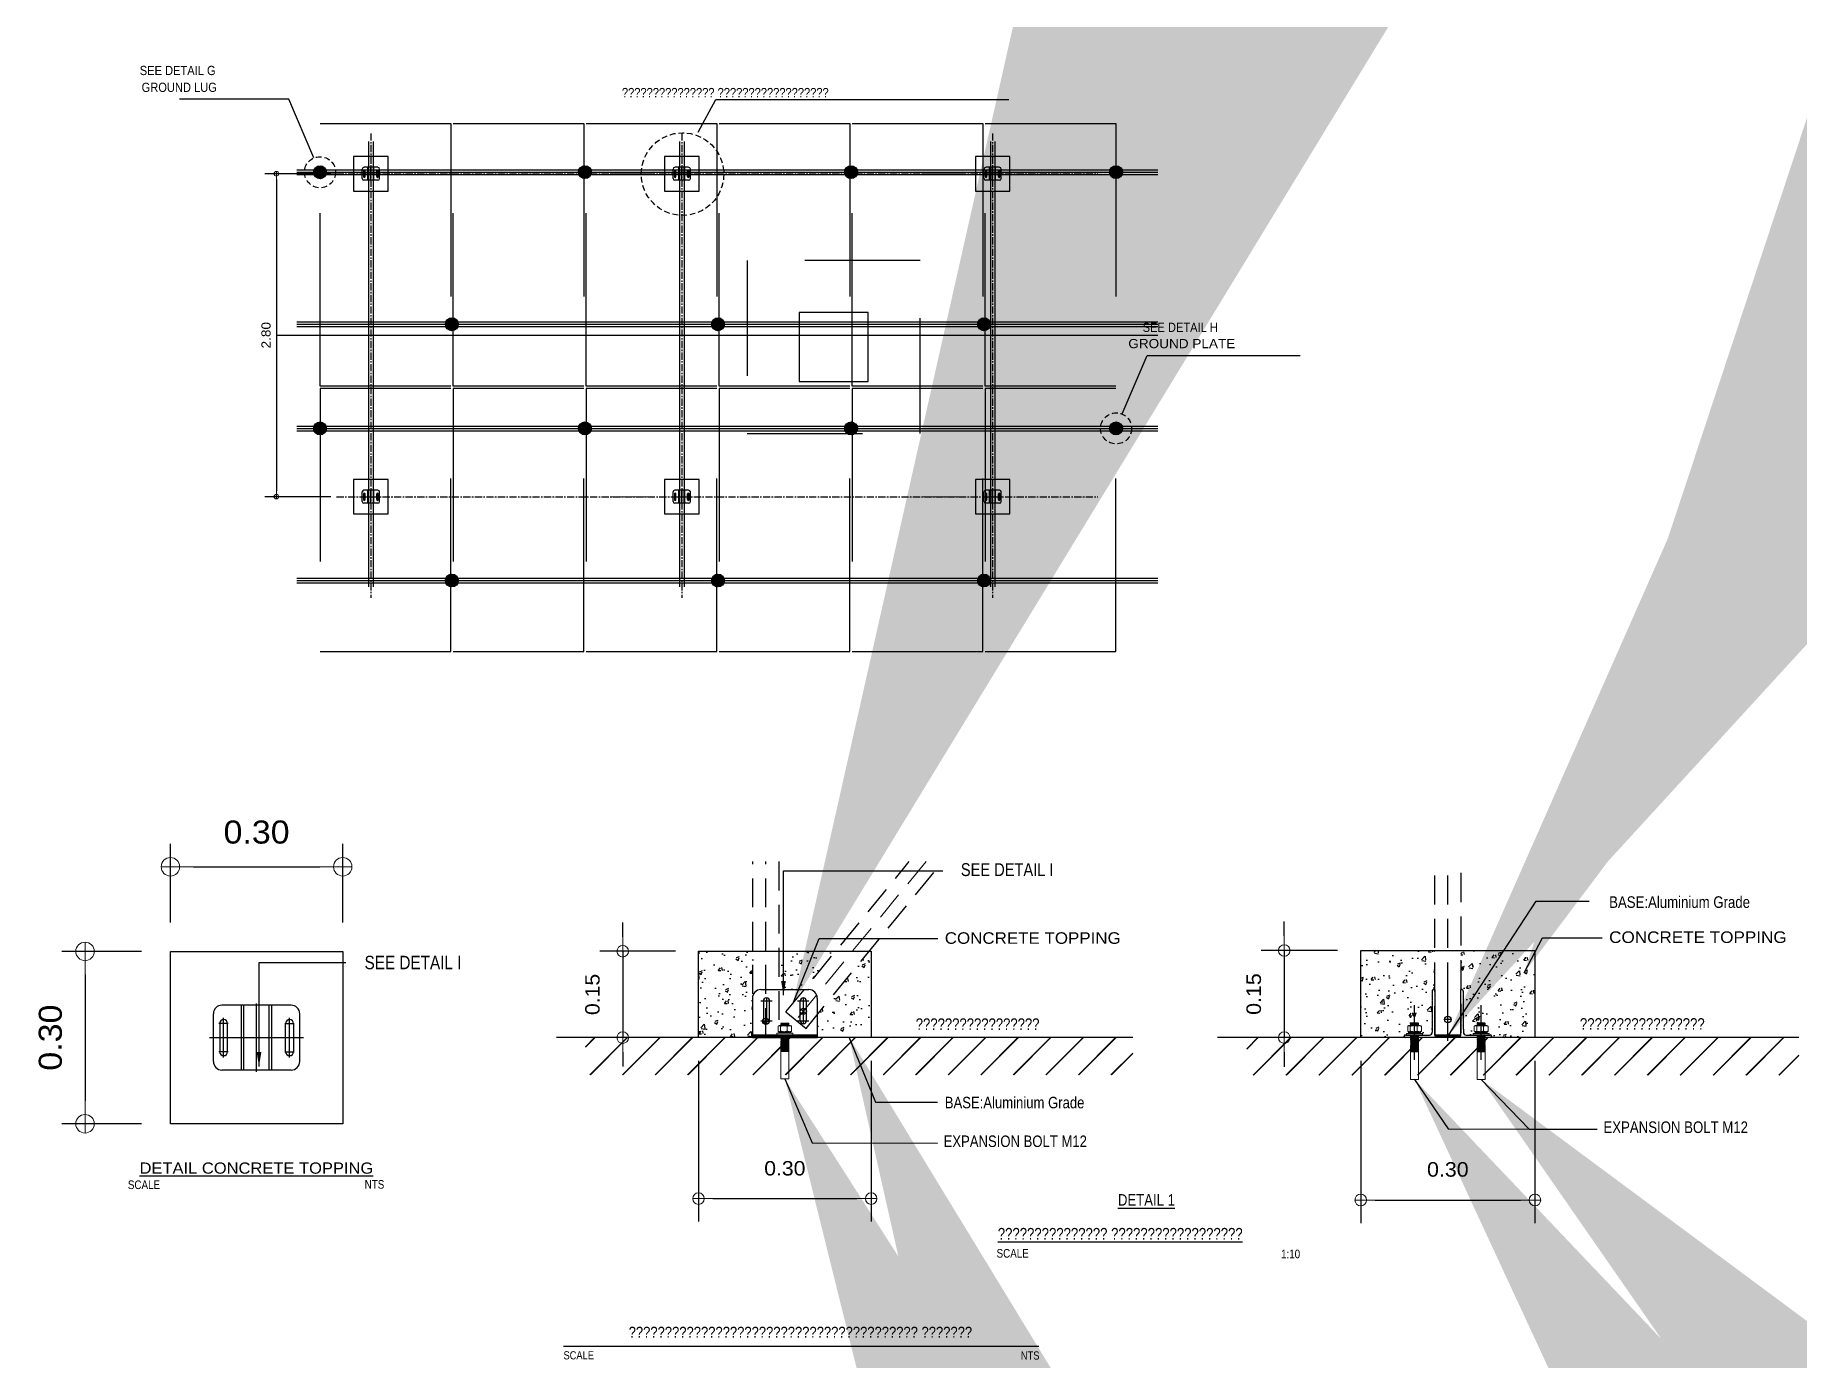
# Model space of a CAD drawing. Header units: millimetres. Extents: x 2479 to 2785, y 1080 to 1310.
import ezdxf
from ezdxf.enums import TextEntityAlignment as Align

# ---------------------------------------------------------------- set-up
doc = ezdxf.new("R2010")
doc.units = ezdxf.units.MM
for name, pattern in [('CENTER', [2, 1.25, -0.25, 0.25, -0.25]), ('CENTER2', [28.575, 19.05, -3.175, 3.175, -3.175]), ('DASH', [1, 0.5, -0.5]), ('DASHED', [0.75, 0.5, -0.25]), ('DASHEDX2', [38.1, 25.4, -12.7]), ('HIDDEN', [0.375, 0.25, -0.125])]:
    doc.linetypes.add(name, pattern=pattern)
doc.layers.get('Defpoints').update_dxf_attribs({"color": 2})
for name, color, linetype, lineweight in [('A-DIMS-0050', 8, 'Continuous', 18), ('中心线', 1, 'CENTER2', 13), ('图层2', 1, 'CENTER', 13)]:
    doc.layers.add(name, color=color, linetype=linetype, lineweight=lineweight)
for name, color, linetype in [('PV', 170, 'Continuous'), ('Sym-Title-md', 7, 'Continuous'), ('TITLE', 7, 'Continuous')]:
    doc.layers.add(name, color=color, linetype=linetype)
doc.styles.add('Cordia TCR', font='Cordia.shx', dxfattribs={"width": 0.85})
doc.styles.add('Cordia TRC', font='Cordia.shx', dxfattribs={"width": 0.85})
doc.styles.add('MASTER', font='cordia.shx', dxfattribs={"width": 1.1})
doc.styles.get("Standard").update_dxf_attribs({"font": 'arial.ttf'})
doc.dimstyles.new('C0050', dxfattribs={"dimscale": 0.05, "dimtxt": 1.6, "dimasz": 1, "dimexe": 2, "dimexo": 1, "dimgap": 1, "dimtad": 1, "dimtoh": 1, "dimzin": 0, "dimdsep": 46, "dimlunit": 6, "dimtxsty": 'MASTER', "dimblk": 'CC', "dimcen": 1, "dimclrd": 256, "dimclre": 256, "dimclrt": 2, "dimadec": 0, "dimazin": 0, "dimtfac": 1, "dimtix": 1, "dimtmove": 2, "dimatfit": 3, "dimldrblk": 'CC', "dimfxl": 1, "dimtolj": 1, "dimtzin": 0, "dimarcsym": 0})
doc.dimstyles.new('ISO-25', dxfattribs={"dimtxt": 2.5, "dimasz": 2.5, "dimexe": 1.25, "dimexo": 0.625, "dimtad": 1, "dimtxsty": 'Standard', "dimcen": 2.5, "dimadec": 0, "dimazin": 0, "dimtfac": 1, "dimtmove": 0, "dimatfit": 3, "dimfxl": 1, "dimarcsym": 0})
pattern_1 = [(45, (-21.230817, 3.463303), (-0.02828427, 0.02828427), []), (45, (-21.230017, 3.463303), (-0.02828427, 0.02828427), [])]

msp = doc.modelspace()

# ---------------------------------------------------------------- texts
at = {"layer": 'TITLE', "color": 7, "style": 'Cordia TCR', "width": 0.85}
for s, p in [('SCALE', (2494.64, 1110.69)), ('SCALE', (2645.54, 1098.78, 48.14)), ('1:10', (2694.95, 1098.67, 48.14))]:
    msp.add_text(s, height=1.5, dxfattribs=at).set_placement(p, align=Align.MIDDLE_LEFT)
msp.add_text('NTS', height=1.5, dxfattribs=at).set_placement((2539.18, 1110.75), align=Align.MIDDLE_RIGHT)
for s, p in [('%%UDETAIL 1', (2666.62, 1107.05)), ('%%Uแบบฐานรากคอนกรีต หลังคาถังน้ำใสแบบยึดพุก', (2645.75, 1101.18))]:
    msp.add_text(s, height=2.0085, dxfattribs=at).set_placement(p)
at = {"layer": 'TITLE', "color": 2, "attachment_point": 8, "style": 'Cordia TCR'}
for insert, char_height, width in [((2647.38, 1164.25, 66.84), 2.2348, 220.3923), ((2544.17, 1148.07, 251.69), 2.3377, 230.5383)]:
    msp.add_mtext('SEE DETAIL I', dxfattribs=dict(at, insert=insert, char_height=char_height, width=width))
at = {"layer": 'TITLE', "color": 7, "insert": (2516.97, 1112.58, 251.69), "char_height": 1.9481, "width": 192.1153, "attachment_point": 8, "style": 'Cordia TCR'}
msp.add_mtext('\\A1;\\pxt3;{\\L\\W1.1;DETAIL CONCRETE TOPPING}', dxfattribs=at)

# ---------------------------------------------------------------- blocks, each defined once
blk = doc.blocks.new('*U3')
blk.add_line((0, 0), (4.654, 0))
at = {"color": 2, "style": 'Cordia TRC', "width": 0.85}
blk.add_text('SCALE', height=0.08, dxfattribs=at).set_placement((0, -0.13))
at = {"color": 3, "style": 'Cordia TRC', "width": 0.85}
blk.add_attdef('XX', (0.013, 0.064), '', height=0.2, dxfattribs=at)
at = {"color": 7, "style": 'Cordia TRC', "width": 0.85}
blk.add_attdef('SCALE', text='', height=0.18, dxfattribs=at).set_placement((4.654, -0.326), align=Align.RIGHT)
blk = doc.blocks.new('CC')
at = {"color": 8}
blk.add_line((-1, 0), (0.4, 0), dxfattribs=at)
at = {"color": 3}
blk.add_circle((0, 0), 0.4, dxfattribs=at)
blk = doc.blocks.new('*D6')
at = {"layer": 'A-DIMS-0050', "lineweight": -2}
for p, q in [((-0.1494, 0.1994), (-0.1494, 0.3361)), ((0.1494, 0.1994), (0.1494, 0.3361)), ((-0.1094, 0.2961), (0.1094, 0.2961))]:
    blk.add_line(p, q, dxfattribs=at)
at = {"layer": 'Defpoints', "color": 0}
for p in [(0.1494, 0.2961), (-0.1494, 0.1494), (0.1494, 0.1494)]:
    blk.add_point(p, dxfattribs=at)
at = {"layer": 'A-DIMS-0050', "linetype": 'ByBlock', "lineweight": -2, "xscale": 0.04, "yscale": 0.04, "zscale": 0.04, "rotation": 180}
blk.add_blockref('CC', (-0.1494, 0.2961), dxfattribs=at)
at = {"layer": 'A-DIMS-0050', "linetype": 'ByBlock', "lineweight": -2, "xscale": 0.04, "yscale": 0.04, "zscale": 0.04}
blk.add_blockref('CC', (0.1494, 0.2961), dxfattribs=at)
at = {"layer": 'A-DIMS-0050', "color": 2, "insert": (0, 0.3561), "char_height": 0.04, "attachment_point": 5, "style": 'MASTER'}
blk.add_mtext('\\A1;0.30', dxfattribs=at)
blk = doc.blocks.new('*D7')
at = {"layer": 'A-DIMS-0050', "lineweight": -2}
for p, q in [((-0.1994, 0.1494), (-0.3375, 0.1494)), ((-0.2975, 0.1094), (-0.2975, -0.1094)), ((-0.1994, -0.1494), (-0.3375, -0.1494))]:
    blk.add_line(p, q, dxfattribs=at)
at = {"layer": 'Defpoints', "color": 0}
for p in [(-0.1494, 0.1494), (-0.2975, -0.1494), (-0.1494, -0.1494)]:
    blk.add_point(p, dxfattribs=at)
at = {"layer": 'A-DIMS-0050', "linetype": 'ByBlock', "lineweight": -2, "xscale": 0.04, "yscale": 0.04, "zscale": 0.04}
for p, rotation in [((-0.2975, 0.1494), 90), ((-0.2975, -0.1494), 270)]:
    blk.add_blockref('CC', p, dxfattribs=dict(at, rotation=rotation))
at = {"layer": 'A-DIMS-0050', "color": 2, "insert": (-0.3575, 0), "char_height": 0.04, "attachment_point": 5, "rotation": 90, "style": 'MASTER'}
blk.add_mtext('\\A1;0.30', dxfattribs=at)
blk = doc.blocks.new('G$C690658FB')
at = {"lineweight": 25}
for p, q in [((-0.0263, 0.0799), (-0.0267, 0.0794)), ((-0.0267, 0.0788), (-0.0263, 0.0784)), ((-0.0263, 0.0779), (-0.0267, 0.0774)), ((-0.0267, 0.0769), (-0.0263, 0.0764)), ((-0.0263, 0.076), (-0.0267, 0.0755)), ((-0.0267, 0.0749), (-0.0263, 0.0744)), ((-0.0263, 0.074), (-0.0267, 0.0735)), ((-0.0267, 0.073), (-0.0263, 0.0725)), ((-0.0263, 0.072), (-0.0267, 0.0716)), ((-0.0267, 0.071), (-0.0263, 0.0705)), ((-0.0263, 0.0701), (-0.0267, 0.0696)), ((-0.0267, 0.069), (-0.0263, 0.0686)), ((-0.0263, 0.0681), (-0.0267, 0.0676)), ((-0.0267, 0.0671), (-0.0263, 0.0666)), ((-0.0263, 0.0661), (-0.0267, 0.0657)), ((-0.0267, 0.0651), (-0.0263, 0.0646)), ((-0.0263, 0.0642), (-0.0267, 0.0637)), ((-0.0267, 0.0632), (-0.0263, 0.0627)), ((-0.0263, 0.0622), (-0.0267, 0.0618)), ((-0.0267, 0.0612), (-0.0263, 0.0607)), ((-0.0248, 0.083), (-0.0263, 0.0816)), ((-0.0263, 0.0801), (-0.0263, 0.0816)), ((-0.0248, 0.083), (-0.0233, 0.083)), ((-0.0224, 0.0821), (-0.0224, 0.0036)), ((0.0224, 0.0036), (0.0224, 0.0821)), ((0.0248, 0.083), (0.0233, 0.083)), ((0.0248, 0.083), (0.0263, 0.0816)), ((0.0263, 0.0801), (0.0263, 0.0816)), ((0.0263, 0.0799), (0.0267, 0.0794)), ((0.0267, 0.0788), (0.0263, 0.0784)), ((0.0263, 0.0779), (0.0267, 0.0774)), ((0.0267, 0.0769), (0.0263, 0.0764)), ((0.0263, 0.076), (0.0267, 0.0755)), ((0.0267, 0.0749), (0.0263, 0.0744)), ((0.0263, 0.074), (0.0267, 0.0735)), ((0.0267, 0.073), (0.0263, 0.0725)), ((0.0263, 0.072), (0.0267, 0.0716)), ((0.0267, 0.071), (0.0263, 0.0705)), ((0.0263, 0.0701), (0.0267, 0.0696)), ((0.0267, 0.069), (0.0263, 0.0686)), ((0.0263, 0.0681), (0.0267, 0.0676)), ((0.0267, 0.0671), (0.0263, 0.0666)), ((0.0263, 0.0661), (0.0267, 0.0657)), ((0.0267, 0.0651), (0.0263, 0.0646)), ((0.0263, 0.0642), (0.0267, 0.0637)), ((0.0267, 0.0632), (0.0263, 0.0627)), ((0.0263, 0.0622), (0.0267, 0.0618)), ((0.0267, 0.0612), (0.0263, 0.0607)), ((-0.0263, 0.0603), (-0.0267, 0.0598)), ((-0.0267, 0.0592), (-0.0263, 0.0588)), ((-0.0263, 0.0583), (-0.0267, 0.0578)), ((-0.0267, 0.0573), (-0.0263, 0.0568)), ((-0.0263, 0.0563), (-0.0267, 0.0559)), ((-0.0267, 0.0553), (-0.0263, 0.0548)), ((-0.0263, 0.0544), (-0.0267, 0.0539)), ((-0.0267, 0.0533), (-0.0263, 0.0529)), ((-0.0263, 0.0524), (-0.0267, 0.0519)), ((-0.0267, 0.0514), (-0.0263, 0.0509)), ((-0.0263, 0.0505), (-0.0267, 0.05)), ((-0.0267, 0.0494), (-0.0263, 0.049)), ((-0.0263, 0.0485), (-0.0267, 0.048)), ((-0.0267, 0.0475), (-0.0263, 0.047)), ((-0.0263, 0.0465), (-0.0267, 0.0461)), ((-0.0267, 0.0455), (-0.0263, 0.045)), ((-0.0263, 0.0446), (-0.0267, 0.0441)), ((-0.0267, 0.0435), (-0.0263, 0.0431)), ((-0.0263, 0.0426), (-0.0267, 0.0421)), ((-0.0267, 0.0416), (-0.0263, 0.0411)), ((-0.0263, 0.0407), (-0.0267, 0.0402)), ((-0.0267, 0.0396), (-0.0263, 0.0391)), ((-0.0263, 0.0387), (-0.0267, 0.0382)), ((-0.0267, 0.0377), (-0.0263, 0.0372)), ((-0.0263, 0.0367), (-0.0267, 0.0363)), ((-0.0267, 0.0357), (-0.0263, 0.0352)), ((-0.0263, 0.0348), (-0.0267, 0.0343)), ((-0.0267, 0.0337), (-0.0263, 0.0333)), ((-0.0263, 0.0328), (-0.0267, 0.0323)), ((-0.0267, 0.0318), (-0.0263, 0.0313)), ((-0.0263, 0.0309), (-0.0267, 0.0304)), ((0.0263, 0.0603), (0.0267, 0.0598)), ((0.0267, 0.0592), (0.0263, 0.0588)), ((0.0263, 0.0583), (0.0267, 0.0578)), ((0.0267, 0.0573), (0.0263, 0.0568)), ((0.0263, 0.0563), (0.0267, 0.0559)), ((0.0267, 0.0553), (0.0263, 0.0548)), ((0.0263, 0.0544), (0.0267, 0.0539)), ((0.0267, 0.0533), (0.0263, 0.0529)), ((0.0263, 0.0524), (0.0267, 0.0519)), ((0.0267, 0.0514), (0.0263, 0.0509)), ((0.0263, 0.0505), (0.0267, 0.05)), ((0.0267, 0.0494), (0.0263, 0.049)), ((0.0263, 0.0485), (0.0267, 0.048)), ((0.0267, 0.0475), (0.0263, 0.047)), ((0.0263, 0.0465), (0.0267, 0.0461)), ((0.0267, 0.0455), (0.0263, 0.045)), ((0.0263, 0.0446), (0.0267, 0.0441)), ((0.0267, 0.0435), (0.0263, 0.0431)), ((0.0263, 0.0426), (0.0267, 0.0421)), ((0.0267, 0.0416), (0.0263, 0.0411)), ((0.0263, 0.0407), (0.0267, 0.0402)), ((0.0267, 0.0396), (0.0263, 0.0391)), ((0.0263, 0.0387), (0.0267, 0.0382)), ((0.0267, 0.0377), (0.0263, 0.0372)), ((0.0263, 0.0367), (0.0267, 0.0363)), ((0.0267, 0.0357), (0.0263, 0.0352)), ((0.0263, 0.0348), (0.0267, 0.0343)), ((0.0267, 0.0337), (0.0263, 0.0333)), ((0.0263, 0.0328), (0.0267, 0.0323)), ((0.0267, 0.0318), (0.0263, 0.0313)), ((0.0263, 0.0309), (0.0267, 0.0304)), ((-0.075, 0.002), (-0.075, 0.0025)), ((-0.073, 0.0044), (-0.0576, 0.0044)), ((0.073, 0), (-0.073, 0)), ((-0.0571, 0.0044), (-0.0317, 0.0044)), ((-0.0268, 0.0144), (-0.0268, 0.0093)), ((-0.0267, 0.0298), (-0.0263, 0.0293)), ((-0.0263, 0.0289), (-0.0267, 0.0284)), ((-0.0267, 0.0279), (-0.0263, 0.0274)), ((-0.0263, 0.0269), (-0.0267, 0.0265)), ((-0.0267, 0.0259), (-0.0263, 0.0254)), ((-0.0263, 0.025), (-0.0267, 0.0245)), ((-0.0267, 0.0239), (-0.0263, 0.0235)), ((-0.0263, 0.023), (-0.0267, 0.0225)), ((-0.0267, 0.022), (-0.0263, 0.0215)), ((-0.0263, 0.021), (-0.0267, 0.0206)), ((-0.0267, 0.02), (-0.0263, 0.0195)), ((-0.0263, 0.0191), (-0.0267, 0.0186)), ((-0.0267, 0.0181), (-0.0263, 0.0176)), ((-0.0263, 0.0171), (-0.0267, 0.0167)), ((-0.0267, 0.0161), (-0.0263, 0.0156)), ((-0.0263, 0.0152), (-0.0267, 0.0147)), ((-0.0219, 0.0031), (0.0219, 0.0031)), ((0.0267, 0.0298), (0.0263, 0.0293)), ((0.0263, 0.0289), (0.0267, 0.0284)), ((0.0267, 0.0279), (0.0263, 0.0274)), ((0.0263, 0.0269), (0.0267, 0.0265)), ((0.0267, 0.0259), (0.0263, 0.0254)), ((0.0263, 0.025), (0.0267, 0.0245)), ((0.0267, 0.0239), (0.0263, 0.0235)), ((0.0263, 0.023), (0.0267, 0.0225)), ((0.0267, 0.022), (0.0263, 0.0215)), ((0.0263, 0.021), (0.0267, 0.0206)), ((0.0267, 0.02), (0.0263, 0.0195)), ((0.0263, 0.0191), (0.0267, 0.0186)), ((0.0267, 0.0181), (0.0263, 0.0176)), ((0.0263, 0.0171), (0.0267, 0.0167)), ((0.0267, 0.0161), (0.0263, 0.0156)), ((0.0263, 0.0152), (0.0267, 0.0147)), ((0.0268, 0.0144), (0.0268, 0.0093)), ((0.0317, 0.0044), (0.0571, 0.0044)), ((0.0576, 0.0044), (0.073, 0.0044)), ((0.075, 0.0025), (0.075, 0.002))]:
    blk.add_line(p, q, dxfattribs=at)
at = {"color": 1, "linetype": 'CENTER', "ltscale": 0.3}
for p, q in [((0, -0.0057), (0, 0.0884)), ((-0.0574, -0.0382), (-0.0574, 0.0559)), ((0.0574, -0.0382), (0.0574, 0.0559))]:
    blk.add_line(p, q, dxfattribs=at)
at = {"lineweight": 25}
for centre, radius, start, end in [((-0.0263, 0.0791), 0.00049, 145, 215), ((-0.0263, 0.0772), 0.00049, 145, 215), ((-0.0263, 0.0752), 0.00049, 145, 215), ((-0.0263, 0.0732), 0.00049, 145, 215), ((-0.0263, 0.0713), 0.00049, 145, 215), ((-0.0263, 0.0693), 0.00049, 145, 215), ((-0.0263, 0.0674), 0.00049, 145, 215), ((-0.0263, 0.0654), 0.00049, 145, 215), ((-0.0263, 0.0634), 0.00049, 145, 215), ((-0.0263, 0.0615), 0.00049, 145, 215), ((-0.0266, 0.0801), 0.000294, 325, 0), ((-0.0267, 0.0781), 0.000392, 325, 35), ((-0.0267, 0.0762), 0.000392, 325, 35), ((-0.0267, 0.0742), 0.000392, 325, 35), ((-0.0267, 0.0723), 0.000392, 325, 35), ((-0.0267, 0.0703), 0.000392, 325, 35), ((-0.0267, 0.0683), 0.000392, 325, 35), ((-0.0267, 0.0664), 0.000392, 325, 35), ((-0.0267, 0.0644), 0.000392, 325, 35), ((-0.0267, 0.0625), 0.000392, 325, 35), ((-0.0233, 0.0821), 0.00098, 0, 90), ((0.0233, 0.0821), 0.00098, 90, 180), ((0.0266, 0.0801), 0.000294, 180, 215), ((0.0267, 0.0781), 0.000392, 145, 215), ((0.0267, 0.0762), 0.000392, 145, 215), ((0.0267, 0.0742), 0.000392, 145, 215), ((0.0267, 0.0723), 0.000392, 145, 215), ((0.0267, 0.0703), 0.000392, 145, 215), ((0.0267, 0.0683), 0.000392, 145, 215), ((0.0267, 0.0664), 0.000392, 145, 215), ((0.0267, 0.0644), 0.000392, 145, 215), ((0.0267, 0.0625), 0.000392, 145, 215), ((0.0263, 0.0791), 0.00049, 325, 35), ((0.0263, 0.0772), 0.00049, 325, 35), ((0.0263, 0.0752), 0.00049, 325, 35), ((0.0263, 0.0732), 0.00049, 325, 35), ((0.0263, 0.0713), 0.00049, 325, 35), ((0.0263, 0.0693), 0.00049, 325, 35), ((0.0263, 0.0674), 0.00049, 325, 35), ((0.0263, 0.0654), 0.00049, 325, 35), ((0.0263, 0.0634), 0.00049, 325, 35), ((0.0263, 0.0615), 0.00049, 325, 35), ((-0.0263, 0.0595), 0.00049, 145, 215), ((-0.0263, 0.0575), 0.00049, 145, 215), ((-0.0263, 0.0556), 0.00049, 145, 215), ((-0.0263, 0.0536), 0.00049, 145, 215), ((-0.0263, 0.0517), 0.00049, 145, 215), ((-0.0263, 0.0497), 0.00049, 145, 215), ((-0.0263, 0.0477), 0.00049, 145, 215), ((-0.0263, 0.0458), 0.00049, 145, 215), ((-0.0263, 0.0438), 0.00049, 145, 215), ((-0.0263, 0.0419), 0.00049, 145, 215), ((-0.0263, 0.0399), 0.00049, 145, 215), ((-0.0263, 0.0379), 0.00049, 145, 215), ((-0.0263, 0.036), 0.00049, 145, 215), ((-0.0263, 0.034), 0.00049, 145, 215), ((-0.0263, 0.0321), 0.00049, 145, 215), ((-0.0263, 0.0301), 0.00049, 145, 215), ((-0.0267, 0.0605), 0.000392, 325, 35), ((-0.0267, 0.0585), 0.000392, 325, 35), ((-0.0267, 0.0566), 0.000392, 325, 35), ((-0.0267, 0.0546), 0.000392, 325, 35), ((-0.0267, 0.0526), 0.000392, 325, 35), ((-0.0267, 0.0507), 0.000392, 325, 35), ((-0.0267, 0.0487), 0.000392, 325, 35), ((-0.0267, 0.0468), 0.000392, 325, 35), ((-0.0267, 0.0448), 0.000392, 325, 35), ((-0.0267, 0.0428), 0.000392, 325, 35), ((-0.0267, 0.0409), 0.000392, 325, 35), ((-0.0267, 0.0389), 0.000392, 325, 35), ((-0.0267, 0.037), 0.000392, 325, 35), ((-0.0267, 0.035), 0.000392, 325, 35), ((-0.0267, 0.033), 0.000392, 325, 35), ((-0.0267, 0.0311), 0.000392, 325, 35), ((0.0267, 0.0605), 0.000392, 145, 215), ((0.0267, 0.0585), 0.000392, 145, 215), ((0.0267, 0.0566), 0.000392, 145, 215), ((0.0267, 0.0546), 0.000392, 145, 215), ((0.0267, 0.0526), 0.000392, 145, 215), ((0.0267, 0.0507), 0.000392, 145, 215), ((0.0267, 0.0487), 0.000392, 145, 215), ((0.0267, 0.0468), 0.000392, 145, 215), ((0.0267, 0.0448), 0.000392, 145, 215), ((0.0267, 0.0428), 0.000392, 145, 215), ((0.0267, 0.0409), 0.000392, 145, 215), ((0.0267, 0.0389), 0.000392, 145, 215), ((0.0267, 0.037), 0.000392, 145, 215), ((0.0267, 0.035), 0.000392, 145, 215), ((0.0267, 0.033), 0.000392, 145, 215), ((0.0267, 0.0311), 0.000392, 145, 215), ((0.0263, 0.0595), 0.00049, 325, 35), ((0.0263, 0.0575), 0.00049, 325, 35), ((0.0263, 0.0556), 0.00049, 325, 35), ((0.0263, 0.0536), 0.00049, 325, 35), ((0.0263, 0.0517), 0.00049, 325, 35), ((0.0263, 0.0497), 0.00049, 325, 35), ((0.0263, 0.0477), 0.00049, 325, 35), ((0.0263, 0.0458), 0.00049, 325, 35), ((0.0263, 0.0438), 0.00049, 325, 35), ((0.0263, 0.0419), 0.00049, 325, 35), ((0.0263, 0.0399), 0.00049, 325, 35), ((0.0263, 0.0379), 0.00049, 325, 35), ((0.0263, 0.036), 0.00049, 325, 35), ((0.0263, 0.034), 0.00049, 325, 35), ((0.0263, 0.0321), 0.00049, 325, 35), ((0.0263, 0.0301), 0.00049, 325, 35), ((-0.073, 0.0025), 0.00196, 90, 180), ((-0.073, 0.002), 0.00196, 180, 270), ((-0.0574, 0.0044), 0.000294, 180, 0), ((-0.0317, 0.0093), 0.0049, 270, 0), ((-0.0263, 0.0281), 0.00049, 145, 215), ((-0.0263, 0.0262), 0.00049, 145, 215), ((-0.0263, 0.0242), 0.00049, 145, 215), ((-0.0263, 0.0223), 0.00049, 145, 215), ((-0.0263, 0.0203), 0.00049, 145, 215), ((-0.0263, 0.0183), 0.00049, 145, 215), ((-0.0263, 0.0164), 0.00049, 145, 215), ((-0.0263, 0.0144), 0.00049, 145, 180), ((-0.0267, 0.0291), 0.000392, 325, 35), ((-0.0267, 0.0272), 0.000392, 325, 35), ((-0.0267, 0.0252), 0.000392, 325, 35), ((-0.0267, 0.0232), 0.000392, 325, 35), ((-0.0267, 0.0213), 0.000392, 325, 35), ((-0.0267, 0.0193), 0.000392, 325, 35), ((-0.0267, 0.0174), 0.000392, 325, 35), ((-0.0267, 0.0154), 0.000392, 325, 35), ((-0.0219, 0.0036), 0.00049, 180, 270), ((0.0219, 0.0036), 0.00049, 270, 0), ((0.0267, 0.0291), 0.000392, 145, 215), ((0.0267, 0.0272), 0.000392, 145, 215), ((0.0267, 0.0252), 0.000392, 145, 215), ((0.0267, 0.0232), 0.000392, 145, 215), ((0.0267, 0.0213), 0.000392, 145, 215), ((0.0267, 0.0193), 0.000392, 145, 215), ((0.0267, 0.0174), 0.000392, 145, 215), ((0.0267, 0.0154), 0.000392, 145, 215), ((0.0263, 0.0281), 0.00049, 325, 35), ((0.0263, 0.0262), 0.00049, 325, 35), ((0.0263, 0.0242), 0.00049, 325, 35), ((0.0263, 0.0223), 0.00049, 325, 35), ((0.0263, 0.0203), 0.00049, 325, 35), ((0.0263, 0.0183), 0.00049, 325, 35), ((0.0263, 0.0164), 0.00049, 325, 35), ((0.0263, 0.0144), 0.00049, 0, 35), ((0.0317, 0.0093), 0.0049, 180, 270), ((0.0574, 0.0044), 0.000294, 180, 0), ((0.073, 0.0025), 0.00196, 0, 90), ((0.073, 0.002), 0.00196, 270, 0)]:
    blk.add_arc(centre, radius, start, end, dxfattribs=at)
blk = doc.blocks.new('*D10')
at = {"layer": 'A-DIMS-0050', "lineweight": -2}
for p, q in [((0.0903, 0.175), (0.0903, 0.2)), ((0.1819, 0.15), (0.0503, 0.15)), ((0.0903, 0.15), (0.0903, 0)), ((0.1819, 0), (0.0503, 0)), ((0.0903, -0.025), (0.0903, -0.05))]:
    blk.add_line(p, q, dxfattribs=at)
at = {"layer": 'Defpoints', "color": 0}
for p in [(0.2219, 0.15), (0.0903, 0), (0.2219, 0)]:
    blk.add_point(p, dxfattribs=at)
at = {"layer": 'A-DIMS-0050', "linetype": 'ByBlock', "lineweight": -2, "xscale": 0.025, "yscale": 0.025, "zscale": 0.025}
for p, rotation in [((0.0903, 0.15), 270), ((0.0903, 0), 90)]:
    blk.add_blockref('CC', p, dxfattribs=dict(at, rotation=rotation))
at = {"layer": 'A-DIMS-0050', "color": 2, "insert": (0.0378, 0.075), "char_height": 0.025, "attachment_point": 5, "rotation": 90, "style": 'MASTER'}
blk.add_mtext('\\A1;0.15', dxfattribs=at)
blk = doc.blocks.new('*D11')
at = {"layer": 'A-DIMS-0050', "lineweight": -2}
for p, q in [((0.2219, -0.04), (0.2219, -0.3195)), ((0.5219, -0.04), (0.5219, -0.3195)), ((0.2469, -0.2795), (0.4969, -0.2795))]:
    blk.add_line(p, q, dxfattribs=at)
at = {"layer": 'Defpoints', "color": 0}
for p in [(0.2219, 0), (0.5219, 0), (0.5219, -0.2795)]:
    blk.add_point(p, dxfattribs=at)
at = {"layer": 'A-DIMS-0050', "linetype": 'ByBlock', "lineweight": -2, "xscale": 0.025, "yscale": 0.025, "zscale": 0.025, "rotation": 180}
blk.add_blockref('CC', (0.2219, -0.2795), dxfattribs=at)
at = {"layer": 'A-DIMS-0050', "linetype": 'ByBlock', "lineweight": -2, "xscale": 0.025, "yscale": 0.025, "zscale": 0.025}
blk.add_blockref('CC', (0.5219, -0.2795), dxfattribs=at)
at = {"layer": 'A-DIMS-0050', "color": 2, "insert": (0.3719, -0.227), "char_height": 0.025, "attachment_point": 5, "style": 'MASTER'}
blk.add_mtext('\\A1;0.30', dxfattribs=at)
blk = doc.blocks.new('G$C86730ED5')
at = {"color": 2, "linetype": 'Continuous', "lineweight": 15}
for p, q in [((-0.0137, 0), (-0.0137, 0.0025)), ((-0.0137, 0.0025), (0.0137, 0.0025)), ((0.0137, 0), (-0.0137, 0)), ((-0.0118, 0.0149), (-0.0118, 0.0062)), ((-0.0111, 0.0153), (-0.0095, 0.0162)), ((-0.0095, 0.0048), (-0.0111, 0.0057)), ((-0.0105, 0.0027), (-0.0105, 0.0046)), ((0.0105, 0.0046), (-0.0105, 0.0046)), ((0.0105, 0.0027), (-0.0105, 0.0027)), ((0.0095, 0.0162), (-0.0095, 0.0162)), ((-0.0074, 0.0149), (-0.0074, 0.0062)), ((-0.0069, 0.0203), (-0.0069, 0.0204)), ((-0.0069, 0.0192), (-0.0069, 0.0194)), ((-0.0069, 0.018), (-0.0069, 0.0182)), ((-0.0069, 0.0169), (-0.0069, 0.0171)), ((-0.0069, 0.0169), (-0.0069, 0.0169)), ((-0.0064, 0.0025), (-0.0063, 0.0026)), ((-0.0063, 0.0197), (-0.0063, 0.0199)), ((-0.0063, 0.0186), (-0.0063, 0.0188)), ((-0.0063, 0.0174), (-0.0063, 0.0177)), ((-0.0063, 0.0162), (-0.0062, 0.0163)), ((-0.0062, 0.0163), (-0.0062, 0.0165)), ((0.0043, 0.0062), (0.0043, 0.0149)), ((0.0063, 0.0204), (0.0063, 0.0203)), ((0.0063, 0.0194), (0.0063, 0.0192)), ((0.0063, 0.0182), (0.0063, 0.018)), ((0.0063, 0.0171), (0.0063, 0.0169)), ((0.0068, 0.0197), (0.0069, 0.0197)), ((0.0068, 0.0186), (0.0069, 0.0186)), ((0.0068, 0.0174), (0.0069, 0.0174)), ((0.0069, 0.0163), (0.0068, 0.0162)), ((0.0069, 0.0026), (0.0068, 0.0025)), ((0.0069, 0.0199), (0.0069, 0.0197)), ((0.0069, 0.0188), (0.0069, 0.0186)), ((0.0069, 0.0177), (0.0069, 0.0174)), ((0.0069, 0.0165), (0.0069, 0.0163)), ((0.0095, 0.0162), (0.0111, 0.0153)), ((0.0111, 0.0057), (0.0095, 0.0048)), ((0.0105, 0.0046), (0.0105, 0.0027)), ((0.0118, 0.0062), (0.0118, 0.0149)), ((0.0137, 0.0025), (0.0137, 0)), ((-0.0069, -0.0014), (-0.0069, -0.0012)), ((-0.0069, -0.0026), (-0.0069, -0.0024)), ((-0.0069, -0.0037), (-0.0069, -0.0035)), ((-0.0069, -0.0049), (-0.0069, -0.0046)), ((-0.0069, -0.006), (-0.0069, -0.0058)), ((-0.0069, -0.0071), (-0.0069, -0.0069)), ((-0.0069, -0.0083), (-0.0069, -0.0081)), ((-0.0069, -0.0094), (-0.0069, -0.0092)), ((-0.0069, -0.0106), (-0.0069, -0.0104)), ((-0.0069, -0.0117), (-0.0069, -0.0115)), ((-0.0069, -0.0129), (-0.0069, -0.0126)), ((-0.0069, -0.014), (-0.0069, -0.0138)), ((-0.0069, -0.0152), (-0.0069, -0.0149)), ((-0.0069, -0.0163), (-0.0069, -0.0161)), ((-0.0069, -0.0174), (-0.0069, -0.0172)), ((-0.0069, -0.0186), (-0.0069, -0.0184)), ((-0.0069, -0.0768), (-0.0069, -0.0195)), ((-0.0068, -0.0197), (-0.0068, -0.0195)), ((-0.0068, -0.0209), (-0.0068, -0.0207)), ((-0.0068, -0.022), (-0.0068, -0.0218)), ((-0.0068, -0.0232), (-0.0068, -0.0229)), ((-0.0068, -0.0243), (-0.0068, -0.0241)), ((-0.0068, -0.0255), (-0.0068, -0.0252)), ((-0.0068, -0.0266), (-0.0068, -0.0264)), ((-0.0068, -0.0277), (-0.0068, -0.0275)), ((-0.0063, -0.0009), (-0.0063, -0.0006)), ((-0.0063, -0.002), (-0.0063, -0.0018)), ((-0.0063, -0.0031), (-0.0063, -0.0029)), ((-0.0063, -0.0043), (-0.0063, -0.0041)), ((-0.0063, -0.0054), (-0.0063, -0.0052)), ((-0.0063, -0.0066), (-0.0063, -0.0064)), ((-0.0063, -0.0077), (-0.0063, -0.0075)), ((-0.0063, -0.0089), (-0.0063, -0.0086)), ((-0.0063, -0.01), (-0.0063, -0.0098)), ((-0.0063, -0.0112), (-0.0063, -0.0109)), ((-0.0063, -0.0123), (-0.0063, -0.0121)), ((-0.0063, -0.0134), (-0.0063, -0.0132)), ((-0.0063, -0.0146), (-0.0063, -0.0144)), ((-0.0063, -0.0157), (-0.0063, -0.0155)), ((-0.0063, -0.0169), (-0.0063, -0.0166)), ((-0.0063, -0.018), (-0.0063, -0.0178)), ((-0.0063, -0.0192), (-0.0063, -0.0189)), ((-0.0062, -0.0192), (-0.0062, -0.0189)), ((-0.0062, -0.0203), (-0.0062, -0.0201)), ((-0.0062, -0.0215), (-0.0062, -0.0212)), ((-0.0062, -0.0226), (-0.0062, -0.0224)), ((-0.0062, -0.0237), (-0.0062, -0.0235)), ((-0.0062, -0.0249), (-0.0062, -0.0247)), ((-0.0062, -0.026), (-0.0062, -0.0258)), ((-0.0062, -0.0272), (-0.0062, -0.027)), ((-0.0062, -0.0283), (-0.0062, -0.0281)), ((-0.0059, -0.0196), (-0.0059, -0.0187)), ((-0.0059, -0.0288), (-0.0059, -0.0278)), ((-0.0021, -0.0146), (-0.0023, -0.0142)), ((-0.0023, -0.0152), (-0.0021, -0.0148)), ((-0.0021, -0.0237), (-0.0023, -0.0234)), ((-0.0023, -0.0243), (-0.0021, -0.024)), ((-0.0021, -0.0148), (-0.0021, -0.0146)), ((-0.0021, -0.024), (-0.0021, -0.0237)), ((0.0021, -0.0101), (0.0023, -0.0098)), ((0.0021, -0.0104), (0.0021, -0.0101)), ((0.0023, -0.0107), (0.0021, -0.0104)), ((0.0022, -0.0193), (0.0024, -0.0189)), ((0.0022, -0.0195), (0.0022, -0.0193)), ((0.0024, -0.0199), (0.0022, -0.0195)), ((0.0054, -0.0057), (0.0059, -0.0053)), ((0.0054, -0.0059), (0.0054, -0.0057)), ((0.0059, -0.0063), (0.0054, -0.0059)), ((0.0062, -0.0012), (0.0068, -0.0009)), ((0.0062, -0.0012), (0.0062, -0.0014)), ((0.0062, -0.0012), (0.0062, -0.0012)), ((0.0063, -0.0023), (0.0063, -0.0026)), ((0.0063, -0.0035), (0.0063, -0.0037)), ((0.0063, -0.0046), (0.0063, -0.0049)), ((0.0063, -0.0058), (0.0063, -0.006)), ((0.0063, -0.0069), (0.0063, -0.0071)), ((0.0063, -0.0081), (0.0063, -0.0083)), ((0.0063, -0.0092), (0.0063, -0.0094)), ((0.0063, -0.0104), (0.0063, -0.0106)), ((0.0063, -0.0115), (0.0063, -0.0117)), ((0.0063, -0.0126), (0.0063, -0.0129)), ((0.0063, -0.0138), (0.0063, -0.014)), ((0.0063, -0.0149), (0.0063, -0.0152)), ((0.0063, -0.0161), (0.0063, -0.0163)), ((0.0063, -0.0172), (0.0063, -0.0174)), ((0.0063, -0.0184), (0.0063, -0.0186)), ((0.0063, -0.0195), (0.0063, -0.0197)), ((0.0063, -0.0207), (0.0063, -0.0209)), ((0.0063, -0.0218), (0.0063, -0.022)), ((0.0063, -0.0229), (0.0063, -0.0232)), ((0.0063, -0.0241), (0.0063, -0.0243)), ((0.0063, -0.0252), (0.0063, -0.0255)), ((0.0063, -0.0264), (0.0063, -0.0266)), ((0.0063, -0.0275), (0.0063, -0.0277)), ((0.0069, -0.0006), (0.0069, -0.0009)), ((0.0069, -0.0018), (0.0069, -0.002)), ((0.0069, -0.0029), (0.0069, -0.0031)), ((0.0069, -0.0041), (0.0069, -0.0043)), ((0.0069, -0.0052), (0.0069, -0.0054)), ((0.0069, -0.0064), (0.0069, -0.0066)), ((0.0069, -0.0075), (0.0069, -0.0077)), ((0.0069, -0.0086), (0.0069, -0.0089)), ((0.0069, -0.0098), (0.0069, -0.01)), ((0.0069, -0.0109), (0.0069, -0.0112)), ((0.0069, -0.0121), (0.0069, -0.0123)), ((0.0069, -0.0132), (0.0069, -0.0134)), ((0.0069, -0.0144), (0.0069, -0.0146)), ((0.0069, -0.0155), (0.0069, -0.0157)), ((0.0069, -0.0166), (0.0069, -0.0169)), ((0.0069, -0.0178), (0.0069, -0.018)), ((0.0069, -0.0189), (0.0069, -0.0768)), ((0.0069, -0.0189), (0.0069, -0.0192)), ((0.0069, -0.0201), (0.0069, -0.0203)), ((0.0069, -0.0212), (0.0069, -0.0215)), ((0.0069, -0.0224), (0.0069, -0.0226)), ((0.0069, -0.0235), (0.0069, -0.0237)), ((0.0069, -0.0247), (0.0069, -0.0249)), ((0.0069, -0.0258), (0.0069, -0.026)), ((0.0069, -0.0269), (0.0069, -0.0272))]:
    blk.add_line(p, q, dxfattribs=at)
at = {"color": 2, "lineweight": 15}
for p, q in [((0.0069, -0.0201), (-0.0069, -0.0201)), ((0.0069, -0.0293), (-0.0068, -0.0293)), ((0.0069, -0.0768), (-0.0069, -0.0768))]:
    blk.add_line(p, q, dxfattribs=at)
at = {"color": 2, "linetype": 'Continuous', "lineweight": 15}
for centre, radius, start, end in [((-0.0134, 0), 0.000343, 180, 270), ((-0.0102, 0.0046), 0.000229, 90, 180), ((-0.0102, 0.0027), 0.000229, 180, 270), ((0.0102, 0.0046), 0.000229, 0, 90), ((0.0102, 0.0027), 0.000229, 270, 0), ((0.0134, 0), 0.000343, 270, 0)]:
    blk.add_arc(centre, radius, start, end, dxfattribs=at)
for points, knots in [([(-0.0074, 0.0149), (-0.0076, 0.015), (-0.008, 0.0153), (-0.0086, 0.0156), (-0.0091, 0.0158), (-0.0097, 0.0158), (-0.0102, 0.0157), (-0.0107, 0.0155), (-0.0113, 0.0152), (-0.0116, 0.015), (-0.0118, 0.0149)], [0, 0, 0, 0, 0.132033, 0.26458, 0.399288, 0.535021, 0.649902, 0.765413, 0.882511, 1, 1, 1, 1]), ([(-0.0118, 0.0062), (-0.0116, 0.006), (-0.0111, 0.0057), (-0.0104, 0.0054), (-0.0098, 0.0053), (-0.0094, 0.0053), (-0.0089, 0.0053), (-0.0084, 0.0055), (-0.0079, 0.0058), (-0.0076, 0.0061), (-0.0074, 0.0062)], [0, 0, 0, 0, 0.13207, 0.331921, 0.467187, 0.535173, 0.65001, 0.76548, 0.882544, 1, 1, 1, 1]), ([(-0.0102, 0.0048), (-0.0102, 0.0048), (-0.0103, 0.0048), (-0.0102, 0.0048), (-0.0099, 0.0048), (-0.0095, 0.0048), (-0.009, 0.0048), (-0.0083, 0.0048), (-0.0076, 0.0048), (-0.0069, 0.0048), (-0.0061, 0.0048), (-0.0052, 0.0048), (-0.0043, 0.0048), (-0.0034, 0.0048), (-0.0024, 0.0048), (-0.0013, 0.0048), (-0.0001, 0.0048), (0.0012, 0.0048), (0.0024, 0.0048), (0.0036, 0.0048), (0.0048, 0.0048), (0.0058, 0.0048), (0.0067, 0.0048), (0.0074, 0.0048), (0.0081, 0.0048), (0.0087, 0.0048), (0.0092, 0.0048), (0.0096, 0.0048), (0.0099, 0.0048), (0.0101, 0.0048), (0.0103, 0.0048), (0.0102, 0.0048), (0.0102, 0.0048)], [0, 0, 0, 0, 0.004507, 0.044069, 0.08248, 0.120873, 0.160436, 0.20109, 0.232822, 0.264573, 0.296961, 0.329369, 0.361758, 0.394166, 0.425898, 0.457649, 0.498286, 0.537848, 0.576259, 0.614652, 0.654215, 0.694869, 0.726601, 0.758352, 0.79074, 0.823148, 0.855537, 0.887945, 0.919677, 0.951427, 0.992065, 1, 1, 1, 1]), ([(0.0043, 0.0149), (0.0039, 0.015), (0.0029, 0.0153), (0.0015, 0.0155), (0, 0.0157), (-0.0015, 0.0158), (-0.003, 0.0157), (-0.0045, 0.0155), (-0.006, 0.0153), (-0.0069, 0.015), (-0.0074, 0.0149)], [0, 0, 0, 0, 0.123855, 0.247682, 0.373852, 0.499999, 0.623637, 0.747295, 0.873632, 1, 1, 1, 1]), ([(-0.0074, 0.0062), (-0.0069, 0.006), (-0.0059, 0.0058), (-0.0043, 0.0055), (-0.0027, 0.0053), (-0.0012, 0.0052), (0.0003, 0.0053), (0.0016, 0.0055), (0.003, 0.0058), (0.0039, 0.0061), (0.0043, 0.0062)], [0, 0, 0, 0, 0.132343, 0.264649, 0.399932, 0.535191, 0.65033, 0.765488, 0.882733, 1, 1, 1, 1]), ([(-0.0068, 0.0204), (-0.0068, 0.0204), (-0.0069, 0.0204), (-0.0067, 0.0204), (-0.0064, 0.0204), (-0.0061, 0.0204), (-0.0059, 0.0204)], [0, 0, 0, 0, 0.099959, 0.399973, 0.699986, 1, 1, 1, 1]), ([(-0.0063, 0.0199), (-0.0064, 0.02), (-0.0066, 0.0201), (-0.0068, 0.0202), (-0.0069, 0.0203)], [0, 0, 0, 0, 0.499918, 1, 1, 1, 1]), ([(0.0069, 0.0197), (0.0069, 0.0197), (0.0068, 0.0197), (0.0067, 0.0198), (0.0064, 0.0198), (0.0061, 0.0198), (0.0057, 0.0198), (0.0051, 0.0199), (0.0046, 0.0199), (0.0039, 0.0199), (0.0032, 0.0199), (0.0024, 0.0199), (0.0016, 0.02), (0.0008, 0.02), (0, 0.02), (-0.0009, 0.02), (-0.0017, 0.0201), (-0.0025, 0.0201), (-0.0032, 0.0201), (-0.0039, 0.0201), (-0.0046, 0.0201), (-0.0052, 0.0202), (-0.0057, 0.0202), (-0.0061, 0.0202), (-0.0064, 0.0202), (-0.0067, 0.0203), (-0.0068, 0.0203), (-0.0069, 0.0203), (-0.0069, 0.0203)], [0, 0, 0, 0, 0.038542, 0.077083, 0.115625, 0.154166, 0.192708, 0.23125, 0.269791, 0.308333, 0.346874, 0.385416, 0.423957, 0.462499, 0.501041, 0.539582, 0.578124, 0.616665, 0.655207, 0.693749, 0.73229, 0.770832, 0.809373, 0.847915, 0.886456, 0.924998, 0.96354, 1, 1, 1, 1]), ([(-0.0069, 0.0194), (-0.0068, 0.0194), (-0.0066, 0.0196), (-0.0064, 0.0197), (-0.0063, 0.0197)], [0, 0, 0, 0, 0.514219, 1, 1, 1, 1]), ([(-0.0068, 0.0194), (-0.0068, 0.0194), (-0.0069, 0.0194), (-0.0068, 0.0194), (-0.0065, 0.0193), (-0.0061, 0.0193), (-0.0055, 0.0193), (-0.0048, 0.0192), (-0.0039, 0.0192), (-0.0029, 0.0192), (-0.0018, 0.0191), (-0.0006, 0.0191), (0.0005, 0.0191), (0.0017, 0.019), (0.0028, 0.019), (0.0038, 0.019), (0.0047, 0.019), (0.0055, 0.0189), (0.0061, 0.0189), (0.0066, 0.0189), (0.0068, 0.0188), (0.0069, 0.0188), (0.0069, 0.0188), (0.0069, 0.0188)], [0, 0, 0, 0, 0.017312, 0.066499, 0.116955, 0.166142, 0.216597, 0.268625, 0.322162, 0.374183, 0.427712, 0.479739, 0.533275, 0.585295, 0.638824, 0.690845, 0.744375, 0.796397, 0.849928, 0.901947, 0.955475, 0.999997, 1, 1, 1, 1]), ([(-0.0063, 0.0188), (-0.0064, 0.0189), (-0.0066, 0.019), (-0.0068, 0.0191), (-0.0069, 0.0191)], [0, 0, 0, 0, 0.499983, 1, 1, 1, 1]), ([(-0.0069, 0.0182), (-0.0068, 0.0183), (-0.0066, 0.0184), (-0.0064, 0.0185), (-0.0063, 0.0186)], [0, 0, 0, 0, 0.521039, 1, 1, 1, 1]), ([(-0.0068, 0.0182), (-0.0068, 0.0182), (-0.0069, 0.0182), (-0.0068, 0.0182), (-0.0065, 0.0182), (-0.0061, 0.0181), (-0.0055, 0.0181), (-0.0048, 0.0181), (-0.0039, 0.0181), (-0.0029, 0.018), (-0.0018, 0.018), (-0.0006, 0.018), (0.0005, 0.0179), (0.0017, 0.0179), (0.0028, 0.0179), (0.0038, 0.0178), (0.0047, 0.0178), (0.0055, 0.0178), (0.0061, 0.0178), (0.0066, 0.0177), (0.0068, 0.0177), (0.0069, 0.0177), (0.0069, 0.0177), (0.0069, 0.0177)], [0, 0, 0, 0, 0.018118, 0.067265, 0.117679, 0.166826, 0.217239, 0.269222, 0.322712, 0.37469, 0.428174, 0.48016, 0.533655, 0.585633, 0.639118, 0.6911, 0.744589, 0.796566, 0.850052, 0.902029, 0.955514, 0.999998, 1, 1, 1, 1]), ([(-0.0063, 0.0177), (-0.0064, 0.0177), (-0.0066, 0.0178), (-0.0068, 0.0179), (-0.0069, 0.018)], [0, 0, 0, 0, 0.49998, 1, 1, 1, 1]), ([(-0.0069, 0.0171), (-0.0068, 0.0172), (-0.0066, 0.0173), (-0.0064, 0.0174), (-0.0063, 0.0174)], [0, 0, 0, 0, 0.5188202, 1, 1, 1, 1]), ([(-0.0069, 0.0171), (-0.0068, 0.0171), (-0.0068, 0.0171), (-0.0065, 0.017), (-0.0061, 0.017), (-0.0055, 0.017), (-0.0048, 0.0169), (-0.0039, 0.0169), (-0.0029, 0.0169), (-0.0018, 0.0168), (-0.0006, 0.0168), (0.0005, 0.0168), (0.0017, 0.0168), (0.0028, 0.0167), (0.0038, 0.0167), (0.0047, 0.0167), (0.0055, 0.0166), (0.0061, 0.0166), (0.0066, 0.0166), (0.0068, 0.0165), (0.0069, 0.0165), (0.0069, 0.0165), (0.0069, 0.0165)], [0, 0, 0, 0, 0.050053, 0.101397, 0.151451, 0.202795, 0.255734, 0.310209, 0.363144, 0.417615, 0.47056, 0.525041, 0.577978, 0.632451, 0.685394, 0.739873, 0.79281, 0.847282, 0.900221, 0.954694, 0.999999, 1, 1, 1, 1]), ([(0.0068, 0.0163), (0.0068, 0.0163), (0.0069, 0.0163), (0.0068, 0.0163), (0.0065, 0.0164), (0.0061, 0.0164), (0.0055, 0.0164), (0.0048, 0.0164), (0.0039, 0.0165), (0.0029, 0.0165), (0.0018, 0.0165), (0.0006, 0.0166), (-0.0005, 0.0166), (-0.0017, 0.0166), (-0.0028, 0.0167), (-0.0038, 0.0167), (-0.0047, 0.0167), (-0.0055, 0.0168), (-0.0061, 0.0168), (-0.0066, 0.0168), (-0.0068, 0.0168), (-0.0068, 0.0169), (-0.0069, 0.0169)], [0, 0, 0, 0, 0.012479, 0.061908, 0.112612, 0.162041, 0.212745, 0.265022, 0.318814, 0.371093, 0.424887, 0.477163, 0.530953, 0.583237, 0.637037, 0.689314, 0.743107, 0.795391, 0.849191, 0.901467, 0.955259, 1, 1, 1, 1]), ([(-0.0061, 0.0165), (-0.0062, 0.0165), (-0.0064, 0.0167), (-0.0066, 0.0168), (-0.0067, 0.0168)], [0, 0, 0, 0, 0.499997, 1, 1, 1, 1]), ([(0.0062, 0.0194), (0.0062, 0.0194), (0.0063, 0.0194), (0.0061, 0.0194), (0.0057, 0.0195), (0.0052, 0.0195), (0.0045, 0.0195), (0.0037, 0.0196), (0.0028, 0.0196), (0.0019, 0.0196), (0.0009, 0.0196), (-0.0002, 0.0197), (-0.0012, 0.0197), (-0.0022, 0.0197), (-0.0032, 0.0198), (-0.004, 0.0198), (-0.0048, 0.0198), (-0.0054, 0.0199), (-0.0059, 0.0199), (-0.0062, 0.0199), (-0.0062, 0.0199), (-0.0063, 0.0199)], [0, 0, 0, 0, 0.033707, 0.087564, 0.141489, 0.1954, 0.249237, 0.303071, 0.35698, 0.410906, 0.464767, 0.518586, 0.572473, 0.626403, 0.68029, 0.73411, 0.787971, 0.841896, 0.895805, 0.94964, 1, 1, 1, 1]), ([(0.0062, 0.018), (0.0063, 0.018), (0.0063, 0.018), (0.0061, 0.018), (0.0059, 0.0181), (0.0054, 0.0181), (0.0048, 0.0181), (0.004, 0.0182), (0.0031, 0.0182), (0.0022, 0.0182), (0.0011, 0.0183), (0.0001, 0.0183), (-0.001, 0.0183), (-0.002, 0.0183), (-0.003, 0.0184), (-0.0039, 0.0184), (-0.0046, 0.0184), (-0.0053, 0.0185), (-0.0058, 0.0185), (-0.0061, 0.0185), (-0.0063, 0.0186), (-0.0063, 0.0186), (-0.0062, 0.0186)], [0, 0, 0, 0, 0.015006, 0.06688, 0.12014, 0.174052, 0.229657, 0.281595, 0.334934, 0.388726, 0.444175, 0.496293, 0.549844, 0.603398, 0.658556, 0.710968, 0.764864, 0.818071, 0.872822, 0.925657, 0.980044, 1, 1, 1, 1]), ([(0.0062, 0.0169), (0.0062, 0.0169), (0.0062, 0.0169), (0.0061, 0.0169), (0.0058, 0.0169), (0.0052, 0.017), (0.0046, 0.017), (0.0038, 0.017), (0.0029, 0.0171), (0.0019, 0.0171), (0.0009, 0.0171), (-0.0002, 0.0172), (-0.0012, 0.0172), (-0.0022, 0.0172), (-0.0032, 0.0172), (-0.004, 0.0173), (-0.0048, 0.0173), (-0.0054, 0.0173), (-0.0059, 0.0174), (-0.0062, 0.0174), (-0.0063, 0.0174), (-0.0063, 0.0174), (-0.0063, 0.0174)], [0, 0, 0, 0, 0.008415, 0.062658, 0.11743, 0.173941, 0.226673, 0.280813, 0.335611, 0.392137, 0.444894, 0.499068, 0.553782, 0.610189, 0.663099, 0.717455, 0.771969, 0.828127, 0.881319, 0.936004, 0.990198, 1, 1, 1, 1]), ([(0.0062, 0.0192), (0.0062, 0.0192), (0.0062, 0.0192), (0.0059, 0.0192), (0.0055, 0.0192), (0.0049, 0.0193), (0.0042, 0.0193), (0.0033, 0.0193), (0.0024, 0.0194), (0.0014, 0.0194), (0.0003, 0.0194), (-0.0008, 0.0195), (-0.0018, 0.0195), (-0.0028, 0.0195), (-0.0037, 0.0196), (-0.0045, 0.0196), (-0.0052, 0.0196), (-0.0057, 0.0196), (-0.0061, 0.0197), (-0.0063, 0.0197), (-0.0062, 0.0197), (-0.0062, 0.0197)], [0, 0, 0, 0, 0.036954, 0.09004, 0.144562, 0.199481, 0.256081, 0.309385, 0.364163, 0.41881, 0.475082, 0.528728, 0.583905, 0.638167, 0.693991, 0.748101, 0.803815, 0.857605, 0.912893, 0.967426, 1, 1, 1, 1]), ([(0.0062, 0.0182), (0.0062, 0.0182), (0.0063, 0.0183), (0.0061, 0.0183), (0.0058, 0.0183), (0.0053, 0.0183), (0.0047, 0.0184), (0.0039, 0.0184), (0.0031, 0.0184), (0.0021, 0.0185), (0.0011, 0.0185), (0.0001, 0.0185), (-0.001, 0.0186), (-0.002, 0.0186), (-0.003, 0.0186), (-0.0038, 0.0186), (-0.0046, 0.0187), (-0.0053, 0.0187), (-0.0058, 0.0187), (-0.0061, 0.0188), (-0.0063, 0.0188), (-0.0062, 0.0188), (-0.0062, 0.0188)], [0, 0, 0, 0, 0.021951, 0.075714, 0.129474, 0.183162, 0.236833, 0.290577, 0.344349, 0.398062, 0.451723, 0.505443, 0.559216, 0.612954, 0.666621, 0.720315, 0.77408, 0.827838, 0.881523, 0.935196, 0.988943, 1, 1, 1, 1]), ([(0.0062, 0.0171), (0.0063, 0.0171), (0.0063, 0.0171), (0.0062, 0.0171), (0.0059, 0.0172), (0.0054, 0.0172), (0.0048, 0.0172), (0.0041, 0.0172), (0.0033, 0.0173), (0.0023, 0.0173), (0.0013, 0.0173), (0.0003, 0.0174), (-0.0008, 0.0174), (-0.0018, 0.0174), (-0.0028, 0.0175), (-0.0036, 0.0175), (-0.0045, 0.0175), (-0.0051, 0.0176), (-0.0057, 0.0176), (-0.006, 0.0176), (-0.0062, 0.0176), (-0.0062, 0.0177), (-0.0062, 0.0177)], [0, 0, 0, 0, 0.009159, 0.063011, 0.116794, 0.170546, 0.224369, 0.278229, 0.332037, 0.385785, 0.439582, 0.49344, 0.547272, 0.601031, 0.654803, 0.708649, 0.762499, 0.816279, 0.870032, 0.923858, 0.977717, 1, 1, 1, 1]), ([(-0.0001, 0.0162), (-0.0003, 0.0162), (-0.0009, 0.0163), (-0.0018, 0.0163), (-0.0028, 0.0163), (-0.0037, 0.0163), (-0.0045, 0.0164), (-0.0052, 0.0164), (-0.0057, 0.0164), (-0.0061, 0.0165), (-0.0062, 0.0165), (-0.0062, 0.0165), (-0.0062, 0.0165)], [0, 0, 0, 0, 0.064492, 0.180664, 0.300352, 0.413295, 0.529476, 0.643608, 0.760922, 0.876576, 0.995888, 1, 1, 1, 1]), ([(-0.006, 0.0162), (-0.006, 0.0162), (-0.0061, 0.0162), (-0.0061, 0.0163), (-0.0061, 0.0163)], [0, 0, 0, 0, 0.187235, 1, 1, 1, 1]), ([(-0.0058, 0.0048), (-0.0058, 0.0048), (-0.0059, 0.0048), (-0.006, 0.0048), (-0.006, 0.0048)], [0, 0, 0, 0, 0.479378, 1, 1, 1, 1]), ([(0.0047, 0.0204), (0.0045, 0.0204), (0.0042, 0.0204), (0.0036, 0.0204), (0.003, 0.0204), (0.0023, 0.0204), (0.0016, 0.0204), (0.0006, 0.0204), (-0.0005, 0.0204), (-0.0015, 0.0204), (-0.0023, 0.0204), (-0.003, 0.0204), (-0.0037, 0.0204), (-0.0043, 0.0204), (-0.0049, 0.0204), (-0.0055, 0.0204), (-0.0058, 0.0204), (-0.0059, 0.0204)], [0, 0, 0, 0, 0.06028, 0.120639, 0.181907, 0.243246, 0.305717, 0.368145, 0.492214, 0.55467, 0.61795, 0.681279, 0.744183, 0.807766, 0.871912, 0.935693, 1, 1, 1, 1]), ([(-0.0059, 0.0204), (-0.0057, 0.0204), (-0.0054, 0.0204), (-0.0046, 0.0204), (-0.0037, 0.0203), (-0.0027, 0.0203), (-0.0017, 0.0203), (-0.0005, 0.0202), (0.0007, 0.0202), (0.0018, 0.0202), (0.0029, 0.0202), (0.0039, 0.0201), (0.0048, 0.0201), (0.0056, 0.0201), (0.0062, 0.02), (0.0066, 0.02), (0.0068, 0.02), (0.0069, 0.02), (0.0069, 0.0199), (0.0069, 0.0199)], [0, 0, 0, 0, 0.060063, 0.121674, 0.181737, 0.243349, 0.30687, 0.372233, 0.435764, 0.501137, 0.564659, 0.630023, 0.693555, 0.758931, 0.822453, 0.887818, 0.943301, 0.999995, 1, 1, 1, 1]), ([(0.0118, 0.0149), (0.0114, 0.015), (0.0108, 0.0153), (0.0098, 0.0156), (0.0088, 0.0158), (0.0078, 0.0158), (0.0069, 0.0157), (0.006, 0.0155), (0.0052, 0.0152), (0.0046, 0.015), (0.0043, 0.0149)], [0, 0, 0, 0, 0.13231, 0.264582, 0.399813, 0.53502, 0.650207, 0.765411, 0.882694, 1, 1, 1, 1]), ([(0.0043, 0.0062), (0.0047, 0.006), (0.0053, 0.0058), (0.0063, 0.0055), (0.0073, 0.0053), (0.0083, 0.0052), (0.0092, 0.0053), (0.01, 0.0055), (0.0109, 0.0058), (0.0115, 0.0061), (0.0118, 0.0062)], [0, 0, 0, 0, 0.132343, 0.264649, 0.399932, 0.535191, 0.65033, 0.765488, 0.882733, 1, 1, 1, 1]), ([(0.0062, 0.0203), (0.0062, 0.0203), (0.0062, 0.0203), (0.006, 0.0203), (0.0056, 0.0204), (0.0051, 0.0204), (0.0048, 0.0204), (0.0047, 0.0204)], [0, 0, 0, 0, 0.116129, 0.372468, 0.614609, 0.863516, 1, 1, 1, 1]), ([(0.0062, 0.0204), (0.0062, 0.0204), (0.0062, 0.0204), (0.0061, 0.0204), (0.0057, 0.0204), (0.0053, 0.0204), (0.0049, 0.0204), (0.0047, 0.0204)], [0, 0, 0, 0, 0.1397, 0.356317, 0.572837, 0.786418, 1, 1, 1, 1]), ([(0.0062, 0.0203), (0.0063, 0.0203), (0.0065, 0.0201), (0.0068, 0.02), (0.0069, 0.02)], [0, 0, 0, 0, 0.499982, 1, 1, 1, 1]), ([(0.0062, 0.0192), (0.0063, 0.0191), (0.0065, 0.019), (0.0068, 0.0189), (0.0069, 0.0188)], [0, 0, 0, 0, 0.499978, 1, 1, 1, 1]), ([(0.0062, 0.018), (0.0063, 0.018), (0.0066, 0.0178), (0.0068, 0.0177), (0.0069, 0.0177)], [0, 0, 0, 0, 0.499977, 1, 1, 1, 1]), ([(0.0062, 0.0169), (0.0063, 0.0168), (0.0066, 0.0167), (0.0068, 0.0166), (0.0069, 0.0165)], [0, 0, 0, 0, 0.499975, 1, 1, 1, 1]), ([(0.0069, 0.0197), (0.0068, 0.0197), (0.0066, 0.0195), (0.0064, 0.0194), (0.0063, 0.0194)], [0, 0, 0, 0, 0.508895, 1, 1, 1, 1]), ([(0.0069, 0.0186), (0.0068, 0.0185), (0.0066, 0.0184), (0.0064, 0.0183), (0.0063, 0.0182)], [0, 0, 0, 0, 0.512135, 1, 1, 1, 1]), ([(0.0069, 0.0174), (0.0068, 0.0174), (0.0066, 0.0173), (0.0064, 0.0171), (0.0063, 0.0171)], [0, 0, 0, 0, 0.507516, 1, 1, 1, 1]), ([(0.0111, 0.0153), (0.0111, 0.0153), (0.0114, 0.0152), (0.0116, 0.015), (0.0118, 0.0149)], [0, 0, 0, 0, 0.278446, 1, 1, 1, 1]), ([(0.0118, 0.0062), (0.0116, 0.006), (0.0113, 0.0058), (0.0111, 0.0057), (0.0111, 0.0057)], [0, 0, 0, 0, 0.811747, 1, 1, 1, 1]), ([(-0.0134, -0.0003), (-0.0134, -0.0003), (-0.0134, -0.0003), (-0.0132, -0.0003), (-0.0129, -0.0003), (-0.0124, -0.0003), (-0.0119, -0.0003), (-0.0112, -0.0003), (-0.0103, -0.0003), (-0.0092, -0.0003), (-0.0079, -0.0003), (-0.007, -0.0003), (-0.0065, -0.0003)], [0, 0, 0, 0, 0.0684693, 0.1653736, 0.2623212, 0.3592255, 0.456173, 0.5510583, 0.645986, 0.7673664, 0.8854399, 1, 1, 1, 1]), ([(-0.0063, -0.0006), (-0.0064, -0.0006), (-0.0066, -0.0005), (-0.0068, -0.0004), (-0.0069, -0.0003)], [0, 0, 0, 0, 0.509892, 1, 1, 1, 1]), ([(-0.0069, -0.0012), (-0.0068, -0.0011), (-0.0066, -0.001), (-0.0064, -0.0009), (-0.0063, -0.0009)], [0, 0, 0, 0, 0.500012, 1, 1, 1, 1]), ([(-0.0068, -0.0012), (-0.0069, -0.0012), (-0.0069, -0.0012), (-0.0068, -0.0012), (-0.0065, -0.0013), (-0.0061, -0.0013), (-0.0055, -0.0013), (-0.0048, -0.0014), (-0.0039, -0.0014), (-0.0029, -0.0014), (-0.0018, -0.0014), (-0.0006, -0.0015), (0.0005, -0.0015), (0.0017, -0.0015), (0.0028, -0.0016), (0.0038, -0.0016), (0.0047, -0.0016), (0.0055, -0.0017), (0.0061, -0.0017), (0.0066, -0.0017), (0.0068, -0.0017), (0.0069, -0.0018), (0.0069, -0.0018), (0.0069, -0.0018)], [0, 0, 0, 0, 0.012221, 0.06182, 0.112706, 0.162304, 0.213191, 0.26548, 0.319284, 0.371583, 0.425399, 0.477688, 0.531494, 0.583786, 0.637594, 0.689884, 0.743691, 0.795979, 0.849783, 0.902079, 0.955893, 0.999998, 1, 1, 1, 1]), ([(-0.0063, -0.0018), (-0.0064, -0.0017), (-0.0066, -0.0016), (-0.0068, -0.0015), (-0.0069, -0.0014)], [0, 0, 0, 0, 0.499976, 1, 1, 1, 1]), ([(0.0068, -0.002), (0.0068, -0.002), (0.0069, -0.002), (0.0068, -0.002), (0.0065, -0.0019), (0.0061, -0.0019), (0.0055, -0.0019), (0.0048, -0.0019), (0.0039, -0.0018), (0.0029, -0.0018), (0.0018, -0.0018), (0.0006, -0.0017), (-0.0005, -0.0017), (-0.0017, -0.0017), (-0.0028, -0.0016), (-0.0038, -0.0016), (-0.0047, -0.0016), (-0.0055, -0.0015), (-0.0061, -0.0015), (-0.0066, -0.0015), (-0.0068, -0.0015), (-0.0069, -0.0014), (-0.0069, -0.0014), (-0.0069, -0.0014)], [0, 0, 0, 0, 0.014408, 0.063897, 0.11467, 0.164159, 0.214932, 0.267115, 0.320811, 0.372986, 0.426673, 0.478851, 0.532543, 0.584716, 0.638403, 0.690576, 0.744261, 0.796439, 0.85013, 0.902303, 0.955988, 0.999996, 1, 1, 1, 1]), ([(-0.0069, -0.0023), (-0.0068, -0.0023), (-0.0066, -0.0022), (-0.0064, -0.0021), (-0.0063, -0.002)], [0, 0, 0, 0, 0.500017, 1, 1, 1, 1]), ([(-0.0068, -0.0023), (-0.0068, -0.0023), (-0.0069, -0.0024), (-0.0068, -0.0024), (-0.0065, -0.0024), (-0.0061, -0.0024), (-0.0055, -0.0025), (-0.0048, -0.0025), (-0.0039, -0.0025), (-0.0029, -0.0026), (-0.0018, -0.0026), (-0.0006, -0.0026), (0.0005, -0.0027), (0.0017, -0.0027), (0.0028, -0.0027), (0.0038, -0.0027), (0.0047, -0.0028), (0.0055, -0.0028), (0.0061, -0.0028), (0.0066, -0.0029), (0.0068, -0.0029), (0.0069, -0.0029), (0.0069, -0.0029), (0.0069, -0.0029)], [0, 0, 0, 0, 0.015811, 0.06523, 0.115931, 0.165349, 0.216051, 0.268148, 0.321756, 0.373861, 0.427478, 0.479577, 0.533187, 0.585295, 0.638915, 0.691014, 0.744624, 0.796725, 0.850337, 0.902437, 0.956049, 0.999995, 1, 1, 1, 1]), ([(-0.0063, -0.0029), (-0.0064, -0.0029), (-0.0066, -0.0028), (-0.0068, -0.0026), (-0.0069, -0.0026)], [0, 0, 0, 0, 0.499978, 1, 1, 1, 1]), ([(0.0068, -0.0032), (0.0068, -0.0032), (0.0069, -0.0031), (0.0068, -0.0031), (0.0065, -0.0031), (0.0061, -0.0031), (0.0055, -0.003), (0.0048, -0.003), (0.0039, -0.003), (0.0029, -0.0029), (0.0018, -0.0029), (0.0006, -0.0029), (-0.0005, -0.0028), (-0.0017, -0.0028), (-0.0028, -0.0028), (-0.0038, -0.0028), (-0.0047, -0.0027), (-0.0055, -0.0027), (-0.0061, -0.0027), (-0.0066, -0.0026), (-0.0068, -0.0026), (-0.0069, -0.0026), (-0.0069, -0.0026), (-0.0069, -0.0026)], [0, 0, 0, 0, 0.01817, 0.06747, 0.11805, 0.16735, 0.217929, 0.269909, 0.323397, 0.375371, 0.428852, 0.480836, 0.534327, 0.586302, 0.639783, 0.69176, 0.745244, 0.797219, 0.850702, 0.902675, 0.956155, 0.999997, 1, 1, 1, 1]), ([(-0.0069, -0.0035), (-0.0068, -0.0034), (-0.0066, -0.0033), (-0.0064, -0.0032), (-0.0063, -0.0031)], [0, 0, 0, 0, 0.505611, 1, 1, 1, 1]), ([(-0.0068, -0.0035), (-0.0068, -0.0035), (-0.0069, -0.0035), (-0.0068, -0.0035), (-0.0065, -0.0036), (-0.0061, -0.0036), (-0.0055, -0.0036), (-0.0048, -0.0036), (-0.0039, -0.0037), (-0.0029, -0.0037), (-0.0018, -0.0037), (-0.0006, -0.0038), (0.0005, -0.0038), (0.0017, -0.0038), (0.0028, -0.0039), (0.0038, -0.0039), (0.0047, -0.0039), (0.0055, -0.004), (0.0061, -0.004), (0.0066, -0.004), (0.0068, -0.004), (0.0069, -0.0041), (0.0069, -0.0041), (0.0069, -0.0041)], [0, 0, 0, 0, 0.014644, 0.064121, 0.114883, 0.16436, 0.215121, 0.26728, 0.320951, 0.373122, 0.426806, 0.478967, 0.532642, 0.584807, 0.638486, 0.690647, 0.744321, 0.796481, 0.850154, 0.90232, 0.955998, 0.999997, 1, 1, 1, 1]), ([(-0.0063, -0.0041), (-0.0064, -0.004), (-0.0066, -0.0039), (-0.0068, -0.0038), (-0.0069, -0.0037)], [0, 0, 0, 0, 0.499978, 1, 1, 1, 1]), ([(0.0068, -0.0043), (0.0068, -0.0043), (0.0069, -0.0043), (0.0068, -0.0043), (0.0065, -0.0042), (0.0061, -0.0042), (0.0055, -0.0042), (0.0048, -0.0041), (0.0039, -0.0041), (0.0029, -0.0041), (0.0018, -0.004), (0.0006, -0.004), (-0.0005, -0.004), (-0.0017, -0.004), (-0.0028, -0.0039), (-0.0038, -0.0039), (-0.0047, -0.0039), (-0.0055, -0.0038), (-0.0061, -0.0038), (-0.0066, -0.0038), (-0.0068, -0.0037), (-0.0069, -0.0037), (-0.0069, -0.0037), (-0.0069, -0.0037)], [0, 0, 0, 0, 0.017866, 0.067182, 0.117777, 0.167093, 0.217688, 0.26968, 0.32318, 0.375169, 0.428665, 0.480664, 0.534172, 0.586163, 0.639662, 0.691659, 0.745164, 0.797154, 0.850652, 0.902643, 0.956141, 0.999998, 1, 1, 1, 1]), ([(-0.0069, -0.0046), (-0.0068, -0.0046), (-0.0066, -0.0045), (-0.0064, -0.0043), (-0.0063, -0.0043)], [0, 0, 0, 0, 0.500017, 1, 1, 1, 1]), ([(-0.0068, -0.0046), (-0.0069, -0.0046), (-0.0069, -0.0046), (-0.0068, -0.0047), (-0.0065, -0.0047), (-0.0061, -0.0047), (-0.0055, -0.0048), (-0.0048, -0.0048), (-0.0039, -0.0048), (-0.0029, -0.0048), (-0.0018, -0.0049), (-0.0006, -0.0049), (0.0005, -0.0049), (0.0017, -0.005), (0.0028, -0.005), (0.0038, -0.005), (0.0047, -0.0051), (0.0055, -0.0051), (0.0061, -0.0051), (0.0066, -0.0052), (0.0068, -0.0052), (0.0069, -0.0052), (0.0069, -0.0052), (0.0069, -0.0052)], [0, 0, 0, 0, 0.0098, 0.05952, 0.110531, 0.160251, 0.211262, 0.26368, 0.317618, 0.370043, 0.423989, 0.476407, 0.530344, 0.582763, 0.636702, 0.689121, 0.743061, 0.795477, 0.849412, 0.901839, 0.955785, 0.999999, 1, 1, 1, 1]), ([(-0.0063, -0.0052), (-0.0064, -0.0052), (-0.0066, -0.005), (-0.0068, -0.0049), (-0.0069, -0.0049)], [0, 0, 0, 0, 0.499982, 1, 1, 1, 1]), ([(0.0059, -0.0053), (0.0057, -0.0053), (0.0054, -0.0053), (0.0046, -0.0053), (0.0037, -0.0053), (0.0027, -0.0052), (0.0016, -0.0052), (0.0005, -0.0052), (-0.0007, -0.0051), (-0.0018, -0.0051), (-0.0029, -0.0051), (-0.0039, -0.005), (-0.0048, -0.005), (-0.0056, -0.005), (-0.0062, -0.0049), (-0.0066, -0.0049), (-0.0068, -0.0049), (-0.0068, -0.0049), (-0.0069, -0.0049)], [0, 0, 0, 0, 0.060254, 0.122071, 0.182325, 0.244142, 0.307677, 0.373054, 0.436576, 0.50194, 0.565463, 0.630829, 0.694353, 0.75972, 0.823241, 0.888603, 0.943708, 1, 1, 1, 1]), ([(-0.0069, -0.0058), (-0.0068, -0.0057), (-0.0066, -0.0056), (-0.0064, -0.0055), (-0.0063, -0.0054)], [0, 0, 0, 0, 0.500015, 1, 1, 1, 1]), ([(-0.0068, -0.0058), (-0.0069, -0.0058), (-0.0069, -0.0058), (-0.0068, -0.0058), (-0.0065, -0.0058), (-0.0061, -0.0059), (-0.0055, -0.0059), (-0.0048, -0.0059), (-0.0039, -0.006), (-0.0029, -0.006), (-0.0018, -0.006), (-0.0006, -0.006), (0.0005, -0.0061), (0.0017, -0.0061), (0.0028, -0.0061), (0.0038, -0.0062), (0.0047, -0.0062), (0.0054, -0.0062), (0.0058, -0.0063), (0.0059, -0.0063)], [0, 0, 0, 0, 0.012276, 0.07179, 0.132848, 0.192362, 0.253421, 0.316164, 0.380726, 0.443473, 0.508039, 0.570782, 0.635345, 0.698086, 0.762646, 0.825395, 0.889965, 0.944396, 1, 1, 1, 1]), ([(-0.0063, -0.0064), (-0.0064, -0.0063), (-0.0066, -0.0062), (-0.0068, -0.0061), (-0.0069, -0.006)], [0, 0, 0, 0, 0.499975, 1, 1, 1, 1]), ([(0.0068, -0.0066), (0.0068, -0.0066), (0.0069, -0.0066), (0.0068, -0.0066), (0.0065, -0.0065), (0.0061, -0.0065), (0.0055, -0.0065), (0.0048, -0.0064), (0.0039, -0.0064), (0.0029, -0.0064), (0.0018, -0.0063), (0.0006, -0.0063), (-0.0005, -0.0063), (-0.0017, -0.0063), (-0.0028, -0.0062), (-0.0038, -0.0062), (-0.0047, -0.0062), (-0.0055, -0.0061), (-0.0061, -0.0061), (-0.0066, -0.0061), (-0.0068, -0.006), (-0.0069, -0.006), (-0.0069, -0.006), (-0.0069, -0.006)], [0, 0, 0, 0, 0.013652, 0.063179, 0.113992, 0.163518, 0.214331, 0.266548, 0.32028, 0.372493, 0.426219, 0.478443, 0.532181, 0.584395, 0.638123, 0.69034, 0.744072, 0.796285, 0.850014, 0.902226, 0.955952, 0.999997, 1, 1, 1, 1]), ([(-0.0069, -0.0069), (-0.0068, -0.0069), (-0.0066, -0.0067), (-0.0064, -0.0066), (-0.0063, -0.0066)], [0, 0, 0, 0, 0.506589, 1, 1, 1, 1]), ([(-0.0068, -0.0069), (-0.0068, -0.0069), (-0.0069, -0.0069), (-0.0068, -0.007), (-0.0065, -0.007), (-0.0061, -0.007), (-0.0055, -0.007), (-0.0048, -0.0071), (-0.0039, -0.0071), (-0.0029, -0.0071), (-0.0018, -0.0072), (-0.0006, -0.0072), (0.0005, -0.0072), (0.0017, -0.0073), (0.0028, -0.0073), (0.0038, -0.0073), (0.0047, -0.0073), (0.0055, -0.0074), (0.0061, -0.0074), (0.0066, -0.0074), (0.0068, -0.0075), (0.0069, -0.0075), (0.0069, -0.0075), (0.0069, -0.0075)], [0, 0, 0, 0, 0.015931, 0.065343, 0.116038, 0.165451, 0.216146, 0.268238, 0.32184, 0.373942, 0.427556, 0.479649, 0.533253, 0.585349, 0.638956, 0.69105, 0.744654, 0.796746, 0.850348, 0.902447, 0.956057, 0.999998, 1, 1, 1, 1]), ([(0.0068, -0.0077), (0.0068, -0.0077), (0.0069, -0.0077), (0.0068, -0.0077), (0.0065, -0.0077), (0.0061, -0.0076), (0.0055, -0.0076), (0.0048, -0.0076), (0.0039, -0.0075), (0.0029, -0.0075), (0.0018, -0.0075), (0.0006, -0.0075), (-0.0005, -0.0074), (-0.0017, -0.0074), (-0.0028, -0.0074), (-0.0038, -0.0073), (-0.0047, -0.0073), (-0.0055, -0.0073), (-0.0061, -0.0072), (-0.0066, -0.0072), (-0.0068, -0.0072), (-0.0069, -0.0072), (-0.0069, -0.0071), (-0.0069, -0.0071)], [0, 0, 0, 0, 0.015072, 0.064528, 0.115268, 0.164723, 0.215463, 0.267602, 0.321253, 0.37339, 0.427038, 0.479184, 0.532842, 0.584982, 0.638632, 0.690778, 0.744437, 0.796576, 0.850226, 0.902366, 0.956017, 0.999999, 1, 1, 1, 1]), ([(-0.0063, -0.0075), (-0.0064, -0.0074), (-0.0066, -0.0073), (-0.0068, -0.0072), (-0.0069, -0.0072)], [0, 0, 0, 0, 0.499976, 1, 1, 1, 1]), ([(-0.0069, -0.0081), (-0.0068, -0.008), (-0.0066, -0.0079), (-0.0064, -0.0078), (-0.0063, -0.0077)], [0, 0, 0, 0, 0.506489, 1, 1, 1, 1]), ([(-0.0068, -0.0081), (-0.0068, -0.0081), (-0.0069, -0.0081), (-0.0068, -0.0081), (-0.0065, -0.0081), (-0.0061, -0.0082), (-0.0055, -0.0082), (-0.0048, -0.0082), (-0.0039, -0.0082), (-0.0029, -0.0083), (-0.0018, -0.0083), (-0.0006, -0.0083), (0.0005, -0.0084), (0.0017, -0.0084), (0.0028, -0.0084), (0.0038, -0.0085), (0.0047, -0.0085), (0.0055, -0.0085), (0.0061, -0.0086), (0.0066, -0.0086), (0.0068, -0.0086), (0.0069, -0.0086), (0.0069, -0.0086), (0.0069, -0.0086)], [0, 0, 0, 0, 0.0153825, 0.0648226, 0.1155454, 0.1649856, 0.215709, 0.2678317, 0.3214656, 0.3735938, 0.4272341, 0.4793559, 0.5329895, 0.5851116, 0.638745, 0.6908703, 0.7445074, 0.7966283, 0.85026, 0.9023914, 0.9560351, 0.9999992, 1, 1, 1, 1]), ([(-0.0063, -0.0086), (-0.0064, -0.0086), (-0.0066, -0.0085), (-0.0068, -0.0084), (-0.0069, -0.0083)], [0, 0, 0, 0, 0.49998, 1, 1, 1, 1]), ([(0.0068, -0.0089), (0.0068, -0.0089), (0.0069, -0.0089), (0.0068, -0.0088), (0.0065, -0.0088), (0.0061, -0.0088), (0.0055, -0.0087), (0.0048, -0.0087), (0.0039, -0.0087), (0.0029, -0.0087), (0.0018, -0.0086), (0.0006, -0.0086), (-0.0005, -0.0086), (-0.0017, -0.0085), (-0.0028, -0.0085), (-0.0038, -0.0085), (-0.0047, -0.0084), (-0.0055, -0.0084), (-0.0061, -0.0084), (-0.0066, -0.0083), (-0.0068, -0.0083), (-0.0068, -0.0083), (-0.0069, -0.0083)], [0, 0, 0, 0, 0.0192461, 0.0684923, 0.1190163, 0.1682625, 0.218787, 0.270704, 0.3241268, 0.3760443, 0.4294672, 0.4813882, 0.534815, 0.5867315, 0.6401528, 0.6920798, 0.7455131, 0.7974314, 0.8508551, 0.9027773, 0.9562056, 1, 1, 1, 1]), ([(-0.0069, -0.0092), (-0.0068, -0.0092), (-0.0066, -0.009), (-0.0064, -0.0089), (-0.0063, -0.0089)], [0, 0, 0, 0, 0.500018, 1, 1, 1, 1]), ([(-0.0068, -0.0092), (-0.0069, -0.0092), (-0.0069, -0.0092), (-0.0068, -0.0092), (-0.0065, -0.0093), (-0.0061, -0.0093), (-0.0055, -0.0093), (-0.0048, -0.0094), (-0.0039, -0.0094), (-0.0029, -0.0094), (-0.0018, -0.0095), (-0.0006, -0.0095), (0.0005, -0.0095), (0.0017, -0.0095), (0.0028, -0.0096), (0.0038, -0.0096), (0.0047, -0.0096), (0.0055, -0.0097), (0.0061, -0.0097), (0.0066, -0.0097), (0.0068, -0.0098), (0.0068, -0.0098), (0.0069, -0.0098)], [0, 0, 0, 0, 0.013032, 0.06259, 0.113434, 0.162992, 0.213837, 0.266083, 0.319845, 0.372093, 0.425857, 0.478105, 0.531868, 0.584113, 0.637873, 0.690126, 0.743896, 0.796143, 0.849905, 0.902159, 0.95593, 1, 1, 1, 1]), ([(-0.0063, -0.0098), (-0.0064, -0.0097), (-0.0066, -0.0096), (-0.0068, -0.0095), (-0.0069, -0.0094)], [0, 0, 0, 0, 0.499982, 1, 1, 1, 1]), ([(0.0023, -0.0098), (0.002, -0.0098), (0.0013, -0.0098), (0.0002, -0.0097), (-0.0009, -0.0097), (-0.002, -0.0097), (-0.003, -0.0096), (-0.004, -0.0096), (-0.0049, -0.0096), (-0.0057, -0.0095), (-0.0062, -0.0095), (-0.0066, -0.0095), (-0.0068, -0.0095), (-0.0069, -0.0094), (-0.0069, -0.0094)], [0, 0, 0, 0, 0.082161, 0.166455, 0.248616, 0.332908, 0.419543, 0.508691, 0.595308, 0.684437, 0.771057, 0.860189, 0.929464, 1, 1, 1, 1]), ([(-0.0069, -0.0104), (-0.0068, -0.0103), (-0.0066, -0.0102), (-0.0064, -0.0101), (-0.0063, -0.01)], [0, 0, 0, 0, 0.500022, 1, 1, 1, 1]), ([(-0.0068, -0.0103), (-0.0069, -0.0103), (-0.0069, -0.0104), (-0.0068, -0.0104), (-0.0065, -0.0104), (-0.0061, -0.0104), (-0.0055, -0.0105), (-0.0048, -0.0105), (-0.0039, -0.0105), (-0.0029, -0.0106), (-0.0018, -0.0106), (-0.0006, -0.0106), (0.0005, -0.0107), (0.0015, -0.0107), (0.0021, -0.0107), (0.0023, -0.0107)], [0, 0, 0, 0, 0.015768, 0.096634, 0.179598, 0.260464, 0.343428, 0.42868, 0.516404, 0.601655, 0.689378, 0.774637, 0.862369, 0.930564, 1, 1, 1, 1]), ([(-0.0063, -0.0109), (-0.0064, -0.0109), (-0.0066, -0.0108), (-0.0068, -0.0106), (-0.0069, -0.0106)], [0, 0, 0, 0, 0.499977, 1, 1, 1, 1]), ([(0.0068, -0.0112), (0.0068, -0.0112), (0.0069, -0.0111), (0.0068, -0.0111), (0.0065, -0.0111), (0.0061, -0.0111), (0.0055, -0.011), (0.0048, -0.011), (0.0039, -0.011), (0.0029, -0.0109), (0.0018, -0.0109), (0.0006, -0.0109), (-0.0005, -0.0109), (-0.0017, -0.0108), (-0.0028, -0.0108), (-0.0038, -0.0108), (-0.0047, -0.0107), (-0.0055, -0.0107), (-0.0061, -0.0107), (-0.0066, -0.0106), (-0.0068, -0.0106), (-0.0069, -0.0106), (-0.0069, -0.0106), (-0.0069, -0.0106)], [0, 0, 0, 0, 0.01287, 0.062436, 0.113289, 0.162855, 0.213708, 0.265963, 0.319733, 0.371987, 0.425756, 0.478017, 0.531794, 0.584049, 0.637819, 0.690083, 0.743864, 0.796119, 0.84989, 0.902147, 0.95592, 0.999999, 1, 1, 1, 1]), ([(-0.0069, -0.0115), (-0.0068, -0.0114), (-0.0066, -0.0113), (-0.0064, -0.0112), (-0.0063, -0.0111)], [0, 0, 0, 0, 0.506151, 1, 1, 1, 1]), ([(-0.0068, -0.0115), (-0.0068, -0.0115), (-0.0069, -0.0115), (-0.0068, -0.0115), (-0.0065, -0.0116), (-0.0061, -0.0116), (-0.0055, -0.0116), (-0.0048, -0.0116), (-0.0039, -0.0117), (-0.0029, -0.0117), (-0.0018, -0.0117), (-0.0006, -0.0118), (0.0005, -0.0118), (0.0017, -0.0118), (0.0028, -0.0119), (0.0038, -0.0119), (0.0047, -0.0119), (0.0055, -0.012), (0.0061, -0.012), (0.0066, -0.012), (0.0068, -0.012), (0.0068, -0.0121), (0.0069, -0.0121)], [0, 0, 0, 0, 0.014946, 0.064408, 0.115153, 0.164615, 0.215361, 0.267507, 0.321165, 0.373314, 0.426977, 0.479122, 0.532779, 0.584924, 0.63858, 0.69073, 0.744393, 0.796537, 0.850194, 0.902348, 0.956016, 1, 1, 1, 1]), ([(-0.0063, -0.0121), (-0.0064, -0.012), (-0.0066, -0.0119), (-0.0068, -0.0118), (-0.0069, -0.0117)], [0, 0, 0, 0, 0.499977, 1, 1, 1, 1]), ([(0.0068, -0.0123), (0.0068, -0.0123), (0.0069, -0.0123), (0.0068, -0.0123), (0.0065, -0.0122), (0.0061, -0.0122), (0.0055, -0.0122), (0.0048, -0.0122), (0.0039, -0.0121), (0.0029, -0.0121), (0.0018, -0.0121), (0.0006, -0.012), (-0.0005, -0.012), (-0.0017, -0.012), (-0.0028, -0.0119), (-0.0038, -0.0119), (-0.0047, -0.0119), (-0.0055, -0.0118), (-0.0061, -0.0118), (-0.0066, -0.0118), (-0.0068, -0.0118), (-0.0068, -0.0117), (-0.0069, -0.0117)], [0, 0, 0, 0, 0.015583, 0.065013, 0.115725, 0.165156, 0.215869, 0.26798, 0.321602, 0.373715, 0.427338, 0.479452, 0.533077, 0.585187, 0.638808, 0.690928, 0.74456, 0.796672, 0.850295, 0.902413, 0.956043, 1, 1, 1, 1]), ([(-0.0069, -0.0126), (-0.0068, -0.0126), (-0.0066, -0.0125), (-0.0064, -0.0123), (-0.0063, -0.0123)], [0, 0, 0, 0, 0.5022749, 1, 1, 1, 1]), ([(-0.0068, -0.0126), (-0.0068, -0.0126), (-0.0069, -0.0126), (-0.0068, -0.0127), (-0.0065, -0.0127), (-0.0061, -0.0127), (-0.0055, -0.0128), (-0.0048, -0.0128), (-0.0039, -0.0128), (-0.0029, -0.0129), (-0.0018, -0.0129), (-0.0006, -0.0129), (0.0005, -0.0129), (0.0017, -0.013), (0.0028, -0.013), (0.0038, -0.013), (0.0047, -0.0131), (0.0055, -0.0131), (0.0061, -0.0131), (0.0066, -0.0132), (0.0068, -0.0132), (0.0068, -0.0132), (0.0069, -0.0132)], [0, 0, 0, 0, 0.0155827, 0.0650128, 0.1157254, 0.1651556, 0.2158688, 0.2679799, 0.3216023, 0.3737147, 0.4273383, 0.4794519, 0.5330768, 0.585187, 0.6388076, 0.6909277, 0.7445596, 0.7966719, 0.8502952, 0.902413, 0.9560427, 1, 1, 1, 1]), ([(-0.0063, -0.0132), (-0.0064, -0.0132), (-0.0066, -0.013), (-0.0068, -0.0129), (-0.0069, -0.0129)], [0, 0, 0, 0, 0.499983, 1, 1, 1, 1]), ([(0.0068, -0.0134), (0.0068, -0.0134), (0.0069, -0.0134), (0.0068, -0.0134), (0.0065, -0.0134), (0.0061, -0.0133), (0.0055, -0.0133), (0.0048, -0.0133), (0.0039, -0.0133), (0.0029, -0.0132), (0.0018, -0.0132), (0.0006, -0.0132), (-0.0005, -0.0131), (-0.0017, -0.0131), (-0.0028, -0.0131), (-0.0038, -0.013), (-0.0047, -0.013), (-0.0055, -0.013), (-0.0061, -0.013), (-0.0066, -0.0129), (-0.0068, -0.0129), (-0.0068, -0.0129), (-0.0069, -0.0129)], [0, 0, 0, 0, 0.0149455, 0.0644076, 0.1151529, 0.164615, 0.215361, 0.2675068, 0.3211646, 0.3733143, 0.4269766, 0.4791218, 0.5327794, 0.584924, 0.6385803, 0.6907303, 0.7443928, 0.7965375, 0.8501936, 0.9023484, 0.9560163, 1, 1, 1, 1]), ([(-0.0069, -0.0138), (-0.0068, -0.0137), (-0.0066, -0.0136), (-0.0064, -0.0135), (-0.0063, -0.0134)], [0, 0, 0, 0, 0.487091, 1, 1, 1, 1]), ([(-0.0068, -0.0138), (-0.0069, -0.0138), (-0.0069, -0.0138), (-0.0068, -0.0138), (-0.0065, -0.0138), (-0.0061, -0.0139), (-0.0055, -0.0139), (-0.0048, -0.0139), (-0.0039, -0.014), (-0.0029, -0.014), (-0.0018, -0.014), (-0.0006, -0.0141), (0.0005, -0.0141), (0.0017, -0.0141), (0.0028, -0.0142), (0.0038, -0.0142), (0.0047, -0.0142), (0.0055, -0.0142), (0.0061, -0.0143), (0.0066, -0.0143), (0.0068, -0.0143), (0.0069, -0.0143), (0.0069, -0.0144), (0.0069, -0.0144)], [0, 0, 0, 0, 0.01287, 0.062436, 0.113289, 0.162855, 0.213708, 0.265963, 0.319733, 0.371987, 0.425756, 0.478017, 0.531794, 0.584049, 0.637819, 0.690083, 0.743864, 0.796119, 0.84989, 0.902147, 0.95592, 0.999999, 1, 1, 1, 1]), ([(-0.0069, -0.0149), (-0.0068, -0.0149), (-0.0066, -0.0148), (-0.0064, -0.0146), (-0.0063, -0.0146)], [0, 0, 0, 0, 0.500026, 1, 1, 1, 1]), ([(-0.0068, -0.0149), (-0.0069, -0.0149), (-0.0069, -0.0149), (-0.0068, -0.015), (-0.0065, -0.015), (-0.0061, -0.015), (-0.0055, -0.015), (-0.0048, -0.0151), (-0.0039, -0.0151), (-0.0031, -0.0151), (-0.0026, -0.0151), (-0.0023, -0.0152)], [0, 0, 0, 0, 0.0263928, 0.1520863, 0.2810428, 0.406736, 0.5356914, 0.6682086, 0.804569, 0.9015493, 1, 1, 1, 1]), ([(-0.0063, -0.0155), (-0.0064, -0.0154), (-0.0066, -0.0153), (-0.0068, -0.0152), (-0.0069, -0.0152)], [0, 0, 0, 0, 0.499979, 1, 1, 1, 1]), ([(0.0068, -0.0157), (0.0068, -0.0157), (0.0069, -0.0157), (0.0068, -0.0157), (0.0065, -0.0157), (0.0061, -0.0156), (0.0055, -0.0156), (0.0048, -0.0156), (0.0039, -0.0155), (0.0029, -0.0155), (0.0018, -0.0155), (0.0006, -0.0155), (-0.0005, -0.0154), (-0.0017, -0.0154), (-0.0028, -0.0154), (-0.0038, -0.0153), (-0.0047, -0.0153), (-0.0055, -0.0153), (-0.0061, -0.0152), (-0.0066, -0.0152), (-0.0068, -0.0152), (-0.0068, -0.0152), (-0.0069, -0.0152)], [0, 0, 0, 0, 0.013032, 0.06259, 0.113434, 0.162992, 0.213837, 0.266083, 0.319845, 0.372093, 0.425857, 0.478105, 0.531868, 0.584113, 0.637873, 0.690126, 0.743896, 0.796143, 0.849905, 0.902159, 0.95593, 1, 1, 1, 1]), ([(-0.0069, -0.0161), (-0.0068, -0.016), (-0.0066, -0.0159), (-0.0064, -0.0158), (-0.0063, -0.0157)], [0, 0, 0, 0, 0.512277, 1, 1, 1, 1]), ([(-0.0068, -0.0161), (-0.0068, -0.0161), (-0.0069, -0.0161), (-0.0068, -0.0161), (-0.0065, -0.0161), (-0.0061, -0.0162), (-0.0055, -0.0162), (-0.0048, -0.0162), (-0.0039, -0.0163), (-0.0029, -0.0163), (-0.0018, -0.0163), (-0.0006, -0.0163), (0.0005, -0.0164), (0.0017, -0.0164), (0.0028, -0.0164), (0.0038, -0.0165), (0.0047, -0.0165), (0.0055, -0.0165), (0.0061, -0.0166), (0.0066, -0.0166), (0.0068, -0.0166), (0.0068, -0.0166), (0.0069, -0.0166)], [0, 0, 0, 0, 0.019382, 0.068621, 0.119138, 0.168378, 0.218895, 0.270805, 0.32422, 0.376131, 0.429546, 0.48146, 0.534879, 0.586789, 0.640203, 0.692122, 0.745548, 0.797459, 0.850876, 0.902791, 0.956212, 1, 1, 1, 1]), ([(-0.0063, -0.0167), (-0.0064, -0.0166), (-0.0066, -0.0165), (-0.0068, -0.0164), (-0.0069, -0.0163)], [0, 0, 0, 0, 0.499982, 1, 1, 1, 1]), ([(0.0068, -0.0169), (0.0068, -0.0169), (0.0069, -0.0169), (0.0068, -0.0168), (0.0065, -0.0168), (0.0061, -0.0168), (0.0055, -0.0168), (0.0048, -0.0167), (0.0039, -0.0167), (0.0029, -0.0167), (0.0018, -0.0166), (0.0006, -0.0166), (-0.0005, -0.0166), (-0.0017, -0.0165), (-0.0028, -0.0165), (-0.0038, -0.0165), (-0.0047, -0.0164), (-0.0055, -0.0164), (-0.0061, -0.0164), (-0.0066, -0.0164), (-0.0068, -0.0163), (-0.0069, -0.0163), (-0.0069, -0.0163), (-0.0069, -0.0163)], [0, 0, 0, 0, 0.015383, 0.064823, 0.115545, 0.164986, 0.215709, 0.267832, 0.321466, 0.373594, 0.427234, 0.479356, 0.532989, 0.585112, 0.638745, 0.69087, 0.744507, 0.796628, 0.85026, 0.902391, 0.956035, 0.999999, 1, 1, 1, 1]), ([(-0.0069, -0.0172), (-0.0068, -0.0172), (-0.0066, -0.017), (-0.0064, -0.0169), (-0.0063, -0.0169)], [0, 0, 0, 0, 0.496219, 1, 1, 1, 1]), ([(-0.0068, -0.0172), (-0.0068, -0.0172), (-0.0069, -0.0172), (-0.0068, -0.0172), (-0.0065, -0.0173), (-0.0061, -0.0173), (-0.0055, -0.0173), (-0.0048, -0.0174), (-0.0039, -0.0174), (-0.0029, -0.0174), (-0.0018, -0.0175), (-0.0006, -0.0175), (0.0005, -0.0175), (0.0017, -0.0175), (0.0028, -0.0176), (0.0038, -0.0176), (0.0047, -0.0176), (0.0055, -0.0177), (0.0061, -0.0177), (0.0066, -0.0177), (0.0068, -0.0178), (0.0069, -0.0178), (0.0069, -0.0178), (0.0069, -0.0178)], [0, 0, 0, 0, 0.014527, 0.06401, 0.114777, 0.16426, 0.215028, 0.267196, 0.320877, 0.373043, 0.426721, 0.478895, 0.532584, 0.584752, 0.638432, 0.690607, 0.744296, 0.796463, 0.850143, 0.902312, 0.955993, 0.999999, 1, 1, 1, 1]), ([(-0.0063, -0.0178), (-0.0064, -0.0177), (-0.0066, -0.0176), (-0.0068, -0.0175), (-0.0069, -0.0174)], [0, 0, 0, 0, 0.499984, 1, 1, 1, 1]), ([(0.0068, -0.018), (0.0068, -0.018), (0.0069, -0.018), (0.0068, -0.018), (0.0065, -0.018), (0.0061, -0.0179), (0.0055, -0.0179), (0.0048, -0.0179), (0.0039, -0.0178), (0.0029, -0.0178), (0.0018, -0.0178), (0.0006, -0.0177), (-0.0005, -0.0177), (-0.0017, -0.0177), (-0.0028, -0.0176), (-0.0038, -0.0176), (-0.0047, -0.0176), (-0.0055, -0.0176), (-0.0061, -0.0175), (-0.0066, -0.0175), (-0.0068, -0.0175), (-0.0069, -0.0175), (-0.0069, -0.0174), (-0.0069, -0.0174)], [0, 0, 0, 0, 0.015931, 0.065343, 0.116038, 0.165451, 0.216146, 0.268238, 0.32184, 0.373942, 0.427556, 0.479649, 0.533253, 0.585349, 0.638956, 0.69105, 0.744654, 0.796746, 0.850348, 0.902447, 0.956057, 0.999998, 1, 1, 1, 1]), ([(-0.0069, -0.0184), (-0.0068, -0.0183), (-0.0066, -0.0182), (-0.0064, -0.0181), (-0.0063, -0.018)], [0, 0, 0, 0, 0.496385, 1, 1, 1, 1]), ([(-0.0068, -0.0184), (-0.0069, -0.0184), (-0.0069, -0.0184), (-0.0068, -0.0184), (-0.0065, -0.0184), (-0.0061, -0.0184), (-0.0055, -0.0185), (-0.0048, -0.0185), (-0.0039, -0.0185), (-0.0029, -0.0186), (-0.0018, -0.0186), (-0.0006, -0.0186), (0.0005, -0.0187), (0.0017, -0.0187), (0.0028, -0.0187), (0.0038, -0.0188), (0.0047, -0.0188), (0.0055, -0.0188), (0.0061, -0.0188), (0.0066, -0.0189), (0.0068, -0.0189), (0.0069, -0.0189), (0.0069, -0.0189), (0.0069, -0.0189)], [0, 0, 0, 0, 0.012911, 0.062475, 0.113326, 0.16289, 0.21374, 0.265997, 0.319769, 0.372022, 0.425788, 0.478051, 0.531829, 0.584083, 0.637851, 0.690107, 0.743879, 0.796132, 0.849901, 0.902153, 0.955919, 0.999997, 1, 1, 1, 1]), ([(-0.0063, -0.0189), (-0.0064, -0.0189), (-0.0066, -0.0188), (-0.0068, -0.0186), (-0.0069, -0.0186)], [0, 0, 0, 0, 0.499986, 1, 1, 1, 1]), ([(-0.0059, -0.0187), (-0.0061, -0.0187), (-0.0064, -0.0187), (-0.0067, -0.0186), (-0.0068, -0.0186), (-0.0069, -0.0186), (-0.0069, -0.0186), (-0.0069, -0.0186)], [0, 0, 0, 0, 0.3011699, 0.6101565, 0.8040495, 0.9999729, 1, 1, 1, 1]), ([(-0.0069, -0.0195), (-0.0068, -0.0195), (-0.0068, -0.0195), (-0.0066, -0.0196), (-0.0063, -0.0196), (-0.0061, -0.0196), (-0.0059, -0.0196)], [0, 0, 0, 0, 0.301163, 0.610166, 0.804068, 1, 1, 1, 1]), ([(-0.0068, -0.0195), (-0.0068, -0.0195), (-0.0069, -0.0195), (-0.0068, -0.0195), (-0.0065, -0.0196), (-0.0061, -0.0196), (-0.0055, -0.0196), (-0.0047, -0.0197), (-0.0038, -0.0197), (-0.0028, -0.0197), (-0.0017, -0.0198), (-0.0006, -0.0198), (0.0005, -0.0198), (0.0015, -0.0198), (0.0021, -0.0199), (0.0024, -0.0199)], [0, 0, 0, 0, 0.015768, 0.096634, 0.179598, 0.260464, 0.343428, 0.42868, 0.516404, 0.601655, 0.689378, 0.774637, 0.862369, 0.930564, 1, 1, 1, 1]), ([(0.0069, -0.0203), (0.0069, -0.0203), (0.0069, -0.0203), (0.0068, -0.0203), (0.0066, -0.0203), (0.0061, -0.0202), (0.0055, -0.0202), (0.0048, -0.0202), (0.0039, -0.0201), (0.0029, -0.0201), (0.0018, -0.0201), (0.0006, -0.02), (-0.0005, -0.02), (-0.0017, -0.02), (-0.0028, -0.0199), (-0.0038, -0.0199), (-0.0047, -0.0199), (-0.0055, -0.0199), (-0.0061, -0.0198), (-0.0065, -0.0198), (-0.0068, -0.0198), (-0.0069, -0.0197), (-0.0068, -0.0197), (-0.0068, -0.0197)], [0, 0, 0, 0, 0.01287, 0.062436, 0.113289, 0.162855, 0.213708, 0.265963, 0.319733, 0.371987, 0.425756, 0.478017, 0.531794, 0.584049, 0.637819, 0.690083, 0.743864, 0.796119, 0.84989, 0.902147, 0.95592, 0.999999, 1, 1, 1, 1]), ([(-0.0068, -0.0206), (-0.0068, -0.0207), (-0.0069, -0.0207), (-0.0068, -0.0207), (-0.0065, -0.0207), (-0.0061, -0.0207), (-0.0055, -0.0208), (-0.0047, -0.0208), (-0.0038, -0.0208), (-0.0028, -0.0209), (-0.0017, -0.0209), (-0.0006, -0.0209), (0.0006, -0.021), (0.0017, -0.021), (0.0028, -0.021), (0.0038, -0.021), (0.0047, -0.0211), (0.0055, -0.0211), (0.0061, -0.0211), (0.0066, -0.0212), (0.0068, -0.0212), (0.0069, -0.0212), (0.0069, -0.0212)], [0, 0, 0, 0, 0.014946, 0.064408, 0.115153, 0.164615, 0.215361, 0.267507, 0.321165, 0.373314, 0.426977, 0.479122, 0.532779, 0.584924, 0.63858, 0.69073, 0.744393, 0.796537, 0.850194, 0.902348, 0.956016, 1, 1, 1, 1]), ([(-0.0068, -0.0218), (-0.0068, -0.0218), (-0.0069, -0.0218), (-0.0068, -0.0218), (-0.0065, -0.0219), (-0.0061, -0.0219), (-0.0055, -0.0219), (-0.0047, -0.0219), (-0.0038, -0.022), (-0.0028, -0.022), (-0.0017, -0.022), (-0.0006, -0.0221), (0.0006, -0.0221), (0.0017, -0.0221), (0.0028, -0.0222), (0.0038, -0.0222), (0.0047, -0.0222), (0.0055, -0.0223), (0.0061, -0.0223), (0.0066, -0.0223), (0.0068, -0.0223), (0.0069, -0.0224), (0.0069, -0.0224)], [0, 0, 0, 0, 0.0155827, 0.0650128, 0.1157254, 0.1651556, 0.2158688, 0.2679799, 0.3216023, 0.3737147, 0.4273383, 0.4794519, 0.5330768, 0.585187, 0.6388076, 0.6909277, 0.7445596, 0.7966719, 0.8502952, 0.902413, 0.9560427, 1, 1, 1, 1]), ([(-0.0068, -0.0229), (-0.0068, -0.0229), (-0.0069, -0.0229), (-0.0068, -0.023), (-0.0065, -0.023), (-0.0061, -0.023), (-0.0055, -0.0231), (-0.0047, -0.0231), (-0.0038, -0.0231), (-0.0028, -0.0232), (-0.0017, -0.0232), (-0.0006, -0.0232), (0.0006, -0.0232), (0.0017, -0.0233), (0.0028, -0.0233), (0.0038, -0.0233), (0.0047, -0.0234), (0.0055, -0.0234), (0.0061, -0.0234), (0.0066, -0.0235), (0.0068, -0.0235), (0.0069, -0.0235), (0.0069, -0.0235), (0.0069, -0.0235)], [0, 0, 0, 0, 0.01287, 0.062436, 0.113289, 0.162855, 0.213708, 0.265963, 0.319733, 0.371987, 0.425756, 0.478017, 0.531794, 0.584049, 0.637819, 0.690083, 0.743864, 0.796119, 0.84989, 0.902147, 0.95592, 0.999999, 1, 1, 1, 1]), ([(-0.0068, -0.0241), (-0.0068, -0.0241), (-0.0069, -0.0241), (-0.0068, -0.0241), (-0.0065, -0.0241), (-0.0061, -0.0242), (-0.0055, -0.0242), (-0.0047, -0.0242), (-0.0039, -0.0243), (-0.0031, -0.0243), (-0.0026, -0.0243), (-0.0023, -0.0243)], [0, 0, 0, 0, 0.0263928, 0.1520863, 0.2810428, 0.406736, 0.5356914, 0.6682086, 0.804569, 0.9015493, 1, 1, 1, 1]), ([(-0.0062, -0.0247), (-0.0063, -0.0246), (-0.0065, -0.0245), (-0.0067, -0.0244), (-0.0069, -0.0243)], [0, 0, 0, 0, 0.499979, 1, 1, 1, 1]), ([(-0.0068, -0.0252), (-0.0068, -0.0252), (-0.0069, -0.0252), (-0.0068, -0.0253), (-0.0065, -0.0253), (-0.0061, -0.0253), (-0.0055, -0.0253), (-0.0047, -0.0254), (-0.0038, -0.0254), (-0.0028, -0.0254), (-0.0017, -0.0255), (-0.0006, -0.0255), (0.0006, -0.0255), (0.0017, -0.0256), (0.0028, -0.0256), (0.0038, -0.0256), (0.0047, -0.0257), (0.0055, -0.0257), (0.0061, -0.0257), (0.0066, -0.0258), (0.0068, -0.0258), (0.0069, -0.0258), (0.0069, -0.0258)], [0, 0, 0, 0, 0.019382, 0.068621, 0.119138, 0.168378, 0.218895, 0.270805, 0.32422, 0.376131, 0.429546, 0.48146, 0.534879, 0.586789, 0.640203, 0.692122, 0.745548, 0.797459, 0.850876, 0.902791, 0.956212, 1, 1, 1, 1]), ([(0.0069, -0.026), (0.0069, -0.026), (0.0069, -0.026), (0.0068, -0.026), (0.0066, -0.026), (0.0061, -0.0259), (0.0055, -0.0259), (0.0048, -0.0259), (0.0039, -0.0258), (0.0029, -0.0258), (0.0018, -0.0258), (0.0006, -0.0258), (-0.0005, -0.0257), (-0.0017, -0.0257), (-0.0028, -0.0257), (-0.0038, -0.0256), (-0.0047, -0.0256), (-0.0055, -0.0256), (-0.0061, -0.0255), (-0.0065, -0.0255), (-0.0068, -0.0255), (-0.0069, -0.0255), (-0.0068, -0.0255), (-0.0068, -0.0255)], [0, 0, 0, 0, 0.015383, 0.064823, 0.115545, 0.164986, 0.215709, 0.267832, 0.321466, 0.373594, 0.427234, 0.479356, 0.532989, 0.585112, 0.638745, 0.69087, 0.744507, 0.796628, 0.85026, 0.902391, 0.956035, 0.999999, 1, 1, 1, 1]), ([(-0.0068, -0.0264), (-0.0068, -0.0264), (-0.0069, -0.0264), (-0.0068, -0.0264), (-0.0065, -0.0264), (-0.0061, -0.0265), (-0.0055, -0.0265), (-0.0047, -0.0265), (-0.0038, -0.0266), (-0.0028, -0.0266), (-0.0017, -0.0266), (-0.0006, -0.0266), (0.0006, -0.0267), (0.0017, -0.0267), (0.0028, -0.0267), (0.0038, -0.0268), (0.0047, -0.0268), (0.0055, -0.0268), (0.0061, -0.0269), (0.0066, -0.0269), (0.0068, -0.0269), (0.0069, -0.0269), (0.0069, -0.0269), (0.0069, -0.0269)], [0, 0, 0, 0, 0.014527, 0.06401, 0.114777, 0.16426, 0.215028, 0.267196, 0.320877, 0.373043, 0.426721, 0.478895, 0.532584, 0.584752, 0.638432, 0.690607, 0.744296, 0.796463, 0.850143, 0.902312, 0.955993, 0.999999, 1, 1, 1, 1]), ([(0.0069, -0.0272), (0.0069, -0.0272), (0.0069, -0.0272), (0.0068, -0.0271), (0.0066, -0.0271), (0.0061, -0.0271), (0.0055, -0.0271), (0.0048, -0.027), (0.0039, -0.027), (0.0029, -0.027), (0.0018, -0.0269), (0.0006, -0.0269), (-0.0005, -0.0269), (-0.0017, -0.0268), (-0.0028, -0.0268), (-0.0038, -0.0268), (-0.0047, -0.0268), (-0.0055, -0.0267), (-0.0061, -0.0267), (-0.0065, -0.0267), (-0.0068, -0.0266), (-0.0069, -0.0266), (-0.0068, -0.0266), (-0.0068, -0.0266)], [0, 0, 0, 0, 0.015931, 0.065343, 0.116038, 0.165451, 0.216146, 0.268238, 0.32184, 0.373942, 0.427556, 0.479649, 0.533253, 0.585349, 0.638956, 0.69105, 0.744654, 0.796746, 0.850348, 0.902447, 0.956057, 0.999998, 1, 1, 1, 1]), ([(-0.0068, -0.0275), (-0.0068, -0.0275), (-0.0069, -0.0275), (-0.0068, -0.0275), (-0.0065, -0.0276), (-0.0061, -0.0276), (-0.0055, -0.0276), (-0.0047, -0.0277), (-0.0038, -0.0277), (-0.0028, -0.0277), (-0.0017, -0.0278), (-0.0006, -0.0278), (0.0006, -0.0278), (0.0017, -0.0278), (0.0028, -0.0279), (0.0038, -0.0279), (0.0047, -0.0279), (0.0055, -0.028), (0.0061, -0.028), (0.0066, -0.028), (0.0068, -0.0281), (0.0069, -0.0281), (0.0069, -0.0281), (0.0069, -0.0281)], [0, 0, 0, 0, 0.012911, 0.062475, 0.113326, 0.16289, 0.21374, 0.265997, 0.319769, 0.372022, 0.425788, 0.478051, 0.531829, 0.584083, 0.637851, 0.690107, 0.743879, 0.796132, 0.849901, 0.902153, 0.955919, 0.999997, 1, 1, 1, 1]), ([(-0.0059, -0.0278), (-0.0061, -0.0278), (-0.0064, -0.0278), (-0.0067, -0.0278), (-0.0068, -0.0278), (-0.0069, -0.0277), (-0.0068, -0.0277), (-0.0068, -0.0277)], [0, 0, 0, 0, 0.3011699, 0.6101565, 0.8040495, 0.9999729, 1, 1, 1, 1]), ([(0.0069, -0.0009), (0.0068, -0.0009), (0.0068, -0.0008), (0.0065, -0.0008), (0.0061, -0.0008), (0.0055, -0.0007), (0.0048, -0.0007), (0.0039, -0.0007), (0.0029, -0.0006), (0.0018, -0.0006), (0.0006, -0.0006), (-0.0005, -0.0006), (-0.0017, -0.0005), (-0.0028, -0.0005), (-0.0038, -0.0005), (-0.0047, -0.0004), (-0.0055, -0.0004), (-0.0061, -0.0004), (-0.0066, -0.0003), (-0.0068, -0.0003), (-0.0068, -0.0003), (-0.0068, -0.0003)], [0, 0, 0, 0, 0.050893, 0.103108, 0.154002, 0.206217, 0.259875, 0.315088, 0.368742, 0.423951, 0.477615, 0.532837, 0.586492, 0.641704, 0.695364, 0.75058, 0.804235, 0.859446, 0.9131, 0.96831, 1, 1, 1, 1]), ([(-0.0063, -0.0144), (-0.0064, -0.0143), (-0.0065, -0.0142), (-0.0067, -0.0141), (-0.0068, -0.014)], [0, 0, 0, 0, 0.532119, 1, 1, 1, 1]), ([(-0.0023, -0.0142), (-0.0027, -0.0142), (-0.0034, -0.0142), (-0.0043, -0.0142), (-0.0051, -0.0141), (-0.0058, -0.0141), (-0.0063, -0.0141), (-0.0066, -0.0141), (-0.0068, -0.014), (-0.0068, -0.014), (-0.0068, -0.014)], [0, 0, 0, 0, 0.135837, 0.275201, 0.411038, 0.5504, 0.693633, 0.841022, 0.945808, 1, 1, 1, 1]), ([(-0.0062, -0.019), (-0.0063, -0.0189), (-0.0065, -0.0188), (-0.0067, -0.0187), (-0.0068, -0.0186)], [0, 0, 0, 0, 0.499982, 1, 1, 1, 1]), ([(0.0024, -0.0189), (0.002, -0.0189), (0.0013, -0.0189), (0.0002, -0.0189), (-0.0009, -0.0189), (-0.002, -0.0188), (-0.003, -0.0188), (-0.004, -0.0188), (-0.0049, -0.0187), (-0.0056, -0.0187), (-0.0062, -0.0187), (-0.0066, -0.0186), (-0.0068, -0.0186), (-0.0068, -0.0186), (-0.0068, -0.0186)], [0, 0, 0, 0, 0.082161, 0.166455, 0.248616, 0.332908, 0.419543, 0.508691, 0.595308, 0.684437, 0.771057, 0.860189, 0.929464, 1, 1, 1, 1]), ([(-0.0068, -0.0195), (-0.0067, -0.0194), (-0.0065, -0.0193), (-0.0063, -0.0192), (-0.0063, -0.0192)], [0, 0, 0, 0, 0.541265, 1, 1, 1, 1]), ([(-0.0069, -0.0195), (-0.0067, -0.0195), (-0.0065, -0.0193), (-0.0063, -0.0192), (-0.0062, -0.0192)], [0, 0, 0, 0, 0.500022, 1, 1, 1, 1]), ([(-0.0062, -0.0201), (-0.0063, -0.02), (-0.0065, -0.0199), (-0.0067, -0.0198), (-0.0068, -0.0197)], [0, 0, 0, 0, 0.499977, 1, 1, 1, 1]), ([(-0.0068, -0.0207), (-0.0067, -0.0206), (-0.0065, -0.0205), (-0.0063, -0.0204), (-0.0062, -0.0203)], [0, 0, 0, 0, 0.506151, 1, 1, 1, 1]), ([(-0.0062, -0.0212), (-0.0063, -0.0212), (-0.0065, -0.0211), (-0.0067, -0.0209), (-0.0068, -0.0209)], [0, 0, 0, 0, 0.499977, 1, 1, 1, 1]), ([(0.0069, -0.0215), (0.0069, -0.0215), (0.0069, -0.0215), (0.0068, -0.0214), (0.0066, -0.0214), (0.0061, -0.0214), (0.0055, -0.0213), (0.0048, -0.0213), (0.0039, -0.0213), (0.0029, -0.0212), (0.0018, -0.0212), (0.0006, -0.0212), (-0.0005, -0.0212), (-0.0017, -0.0211), (-0.0028, -0.0211), (-0.0038, -0.0211), (-0.0047, -0.021), (-0.0055, -0.021), (-0.0061, -0.021), (-0.0065, -0.0209), (-0.0068, -0.0209), (-0.0068, -0.0209), (-0.0068, -0.0209)], [0, 0, 0, 0, 0.015583, 0.065013, 0.115725, 0.165156, 0.215869, 0.26798, 0.321602, 0.373715, 0.427338, 0.479452, 0.533077, 0.585187, 0.638808, 0.690928, 0.74456, 0.796672, 0.850295, 0.902413, 0.956043, 1, 1, 1, 1]), ([(-0.0068, -0.0218), (-0.0067, -0.0217), (-0.0065, -0.0216), (-0.0063, -0.0215), (-0.0062, -0.0214)], [0, 0, 0, 0, 0.5022749, 1, 1, 1, 1]), ([(-0.0062, -0.0224), (-0.0063, -0.0223), (-0.0065, -0.0222), (-0.0067, -0.0221), (-0.0068, -0.022)], [0, 0, 0, 0, 0.499983, 1, 1, 1, 1]), ([(0.0069, -0.0226), (0.0069, -0.0226), (0.0069, -0.0226), (0.0068, -0.0226), (0.0066, -0.0225), (0.0061, -0.0225), (0.0055, -0.0225), (0.0048, -0.0225), (0.0039, -0.0224), (0.0029, -0.0224), (0.0018, -0.0224), (0.0006, -0.0223), (-0.0005, -0.0223), (-0.0017, -0.0223), (-0.0028, -0.0222), (-0.0038, -0.0222), (-0.0047, -0.0222), (-0.0055, -0.0221), (-0.0061, -0.0221), (-0.0065, -0.0221), (-0.0068, -0.0221), (-0.0068, -0.022), (-0.0068, -0.022)], [0, 0, 0, 0, 0.0149455, 0.0644076, 0.1151529, 0.164615, 0.215361, 0.2675068, 0.3211646, 0.3733143, 0.4269766, 0.4791218, 0.5327794, 0.584924, 0.6385803, 0.6907303, 0.7443928, 0.7965375, 0.8501936, 0.9023484, 0.9560163, 1, 1, 1, 1]), ([(-0.0068, -0.0229), (-0.0067, -0.0229), (-0.0065, -0.0228), (-0.0063, -0.0227), (-0.0062, -0.0226)], [0, 0, 0, 0, 0.487091, 1, 1, 1, 1]), ([(-0.0062, -0.0235), (-0.0063, -0.0235), (-0.0065, -0.0234), (-0.0067, -0.0232), (-0.0068, -0.0232)], [0, 0, 0, 0, 0.532119, 1, 1, 1, 1]), ([(-0.0023, -0.0234), (-0.0027, -0.0234), (-0.0033, -0.0234), (-0.0042, -0.0233), (-0.0051, -0.0233), (-0.0057, -0.0233), (-0.0063, -0.0232), (-0.0066, -0.0232), (-0.0068, -0.0232), (-0.0068, -0.0232), (-0.0068, -0.0232)], [0, 0, 0, 0, 0.135837, 0.275201, 0.411038, 0.5504, 0.693633, 0.841022, 0.945808, 1, 1, 1, 1]), ([(-0.0068, -0.0241), (-0.0067, -0.024), (-0.0065, -0.0239), (-0.0063, -0.0238), (-0.0062, -0.0237)], [0, 0, 0, 0, 0.500026, 1, 1, 1, 1]), ([(0.0069, -0.0249), (0.0069, -0.0249), (0.0069, -0.0249), (0.0068, -0.0249), (0.0066, -0.0248), (0.0061, -0.0248), (0.0055, -0.0248), (0.0048, -0.0247), (0.0039, -0.0247), (0.0029, -0.0247), (0.0018, -0.0246), (0.0006, -0.0246), (-0.0005, -0.0246), (-0.0017, -0.0246), (-0.0028, -0.0245), (-0.0038, -0.0245), (-0.0047, -0.0245), (-0.0055, -0.0244), (-0.0061, -0.0244), (-0.0065, -0.0244), (-0.0068, -0.0243), (-0.0068, -0.0243), (-0.0068, -0.0243)], [0, 0, 0, 0, 0.013032, 0.06259, 0.113434, 0.162992, 0.213837, 0.266083, 0.319845, 0.372093, 0.425857, 0.478105, 0.531868, 0.584113, 0.637873, 0.690126, 0.743896, 0.796143, 0.849905, 0.902159, 0.95593, 1, 1, 1, 1]), ([(-0.0068, -0.0252), (-0.0067, -0.0252), (-0.0065, -0.0251), (-0.0063, -0.0249), (-0.0062, -0.0249)], [0, 0, 0, 0, 0.512277, 1, 1, 1, 1]), ([(-0.0062, -0.0258), (-0.0063, -0.0258), (-0.0065, -0.0256), (-0.0067, -0.0255), (-0.0068, -0.0255)], [0, 0, 0, 0, 0.499982, 1, 1, 1, 1]), ([(-0.0068, -0.0264), (-0.0067, -0.0263), (-0.0065, -0.0262), (-0.0063, -0.0261), (-0.0062, -0.026)], [0, 0, 0, 0, 0.496219, 1, 1, 1, 1]), ([(-0.0062, -0.027), (-0.0063, -0.0269), (-0.0065, -0.0268), (-0.0067, -0.0267), (-0.0068, -0.0266)], [0, 0, 0, 0, 0.499984, 1, 1, 1, 1]), ([(-0.0068, -0.0275), (-0.0067, -0.0275), (-0.0065, -0.0273), (-0.0063, -0.0272), (-0.0062, -0.0272)], [0, 0, 0, 0, 0.496385, 1, 1, 1, 1]), ([(-0.0062, -0.0281), (-0.0063, -0.028), (-0.0065, -0.0279), (-0.0067, -0.0278), (-0.0068, -0.0277)], [0, 0, 0, 0, 0.499986, 1, 1, 1, 1]), ([(-0.0068, -0.0286), (-0.0067, -0.0286), (-0.0065, -0.0285), (-0.0063, -0.0284), (-0.0062, -0.0283)], [0, 0, 0, 0, 0.541265, 1, 1, 1, 1]), ([(-0.0068, -0.0287), (-0.0068, -0.0287), (-0.0068, -0.0287), (-0.0065, -0.0287), (-0.0063, -0.0287), (-0.006, -0.0288), (-0.0059, -0.0288)], [0, 0, 0, 0, 0.301163, 0.610166, 0.804068, 1, 1, 1, 1]), ([(-0.0065, -0.0003), (-0.006, -0.0003), (-0.005, -0.0003), (-0.0034, -0.0003), (-0.0019, -0.0003), (-0.0004, -0.0003), (0.001, -0.0003), (0.0023, -0.0003), (0.0037, -0.0003), (0.005, -0.0003), (0.0062, -0.0003), (0.0074, -0.0003), (0.0086, -0.0003), (0.0098, -0.0003), (0.0108, -0.0003), (0.0117, -0.0003), (0.0124, -0.0003), (0.013, -0.0003), (0.0133, -0.0003), (0.0134, -0.0003), (0.0134, -0.0003), (0.0134, -0.0003)], [0, 0, 0, 0, 0.058717, 0.119236, 0.181479, 0.23012, 0.278783, 0.32846, 0.378158, 0.427834, 0.477533, 0.526174, 0.574837, 0.637061, 0.697594, 0.756316, 0.815019, 0.875553, 0.937795, 0.986437, 1, 1, 1, 1]), ([(-0.0063, -0.0018), (-0.0063, -0.0018), (-0.0063, -0.0018), (-0.0061, -0.0018), (-0.0058, -0.0018), (-0.0053, -0.0019), (-0.0047, -0.0019), (-0.0039, -0.0019), (-0.003, -0.002), (-0.002, -0.002), (-0.001, -0.002), (0.0001, -0.0021), (0.0011, -0.0021), (0.0021, -0.0021), (0.0031, -0.0022), (0.004, -0.0022), (0.0047, -0.0022), (0.0054, -0.0022), (0.0058, -0.0023), (0.0061, -0.0023), (0.0063, -0.0023), (0.0062, -0.0023), (0.0062, -0.0023)], [0, 0, 0, 0, 0.002364, 0.05619, 0.111341, 0.168205, 0.221246, 0.27577, 0.329984, 0.385736, 0.440188, 0.496347, 0.54918, 0.603402, 0.658626, 0.715645, 0.768119, 0.821972, 0.877038, 0.933791, 0.987017, 1, 1, 1, 1]), ([(0.0062, -0.0026), (0.0062, -0.0026), (0.0063, -0.0026), (0.0061, -0.0025), (0.0058, -0.0025), (0.0053, -0.0025), (0.0046, -0.0024), (0.0039, -0.0024), (0.003, -0.0024), (0.002, -0.0023), (0.001, -0.0023), (-0.0001, -0.0023), (-0.0012, -0.0023), (-0.0022, -0.0022), (-0.0032, -0.0022), (-0.004, -0.0022), (-0.0048, -0.0021), (-0.0054, -0.0021), (-0.0059, -0.0021), (-0.0062, -0.002), (-0.0063, -0.002), (-0.0063, -0.002), (-0.0062, -0.002)], [0, 0, 0, 0, 0.003739, 0.058905, 0.115866, 0.168304, 0.222114, 0.27721, 0.334009, 0.387095, 0.441674, 0.495785, 0.551423, 0.605921, 0.662136, 0.714893, 0.769033, 0.82425, 0.881259, 0.933724, 0.987571, 1, 1, 1, 1]), ([(0.0062, -0.0037), (0.0062, -0.0037), (0.0062, -0.0037), (0.0061, -0.0037), (0.0057, -0.0036), (0.0052, -0.0036), (0.0045, -0.0036), (0.0037, -0.0035), (0.0028, -0.0035), (0.0018, -0.0035), (0.0007, -0.0035), (-0.0003, -0.0034), (-0.0014, -0.0034), (-0.0024, -0.0034), (-0.0033, -0.0033), (-0.0042, -0.0033), (-0.0049, -0.0033), (-0.0055, -0.0032), (-0.0059, -0.0032), (-0.0062, -0.0032), (-0.0063, -0.0032), (-0.0063, -0.0031), (-0.0063, -0.0031)], [0, 0, 0, 0, 0.019224, 0.07596, 0.128364, 0.182181, 0.236582, 0.292582, 0.346211, 0.401453, 0.454475, 0.508924, 0.563662, 0.620176, 0.672381, 0.725945, 0.780898, 0.837589, 0.89011, 0.944066, 0.998301, 1, 1, 1, 1]), ([(0.0062, -0.0049), (0.0062, -0.0049), (0.0062, -0.0048), (0.006, -0.0048), (0.0056, -0.0048), (0.005, -0.0047), (0.0043, -0.0047), (0.0035, -0.0047), (0.0026, -0.0047), (0.0016, -0.0046), (0.0005, -0.0046), (-0.0005, -0.0046), (-0.0016, -0.0045), (-0.0026, -0.0045), (-0.0035, -0.0045), (-0.0043, -0.0044), (-0.0051, -0.0044), (-0.0056, -0.0044), (-0.006, -0.0043), (-0.0062, -0.0043), (-0.0062, -0.0043), (-0.0063, -0.0043)], [0, 0, 0, 0, 0.034327, 0.087168, 0.141509, 0.195121, 0.250234, 0.304463, 0.360414, 0.412737, 0.466428, 0.521289, 0.577927, 0.630065, 0.683582, 0.738144, 0.794356, 0.847405, 0.901988, 0.955375, 1, 1, 1, 1]), ([(-0.0063, -0.0064), (-0.0062, -0.0064), (-0.0062, -0.0064), (-0.0059, -0.0064), (-0.0054, -0.0064), (-0.0048, -0.0065), (-0.004, -0.0065), (-0.0031, -0.0065), (-0.0022, -0.0066), (-0.0011, -0.0066), (-0.0001, -0.0066), (0.001, -0.0067), (0.002, -0.0067), (0.003, -0.0067), (0.0039, -0.0068), (0.0046, -0.0068), (0.0053, -0.0068), (0.0058, -0.0068), (0.0061, -0.0069), (0.0063, -0.0069), (0.0062, -0.0069), (0.0062, -0.0069)], [0, 0, 0, 0, 0.05101, 0.105152, 0.160829, 0.215207, 0.27129, 0.324052, 0.378201, 0.43335, 0.490292, 0.542696, 0.596476, 0.651468, 0.708145, 0.761298, 0.815962, 0.869892, 0.925331, 0.979882, 1, 1, 1, 1]), ([(0.0062, -0.0071), (0.0062, -0.0071), (0.0062, -0.0071), (0.0061, -0.0071), (0.0057, -0.0071), (0.0052, -0.007), (0.0045, -0.007), (0.0037, -0.007), (0.0028, -0.0069), (0.0018, -0.0069), (0.0008, -0.0069), (-0.0002, -0.0069), (-0.0013, -0.0068), (-0.0023, -0.0068), (-0.0033, -0.0068), (-0.0041, -0.0067), (-0.0049, -0.0067), (-0.0055, -0.0067), (-0.0059, -0.0066), (-0.0062, -0.0066), (-0.0063, -0.0066), (-0.0063, -0.0066), (-0.0063, -0.0066)], [0, 0, 0, 0, 0.011627, 0.065977, 0.122018, 0.174957, 0.229294, 0.284499, 0.3415, 0.393974, 0.447822, 0.502957, 0.559795, 0.612919, 0.667537, 0.721686, 0.777362, 0.831898, 0.888153, 0.940947, 0.995125, 1, 1, 1, 1]), ([(0.0062, -0.0083), (0.0062, -0.0083), (0.0062, -0.0083), (0.006, -0.0082), (0.0056, -0.0082), (0.0051, -0.0082), (0.0044, -0.0081), (0.0036, -0.0081), (0.0026, -0.0081), (0.0017, -0.0081), (0.0006, -0.008), (-0.0005, -0.008), (-0.0015, -0.008), (-0.0025, -0.0079), (-0.0034, -0.0079), (-0.0043, -0.0079), (-0.005, -0.0078), (-0.0056, -0.0078), (-0.006, -0.0078), (-0.0062, -0.0078), (-0.0062, -0.0077), (-0.0063, -0.0077)], [0, 0, 0, 0, 0.024762, 0.08127, 0.133633, 0.187358, 0.242455, 0.29931, 0.351824, 0.405754, 0.460269, 0.516387, 0.570128, 0.625486, 0.678619, 0.733183, 0.788035, 0.844668, 0.896982, 0.950658, 1, 1, 1, 1]), ([(0.0021, -0.0104), (0.0018, -0.0103), (0.0011, -0.0103), (0.0001, -0.0103), (-0.0009, -0.0103), (-0.0019, -0.0102), (-0.0029, -0.0102), (-0.0038, -0.0102), (-0.0046, -0.0101), (-0.0053, -0.0101), (-0.0058, -0.0101), (-0.0061, -0.0101), (-0.0063, -0.01), (-0.0063, -0.01), (-0.0062, -0.01)], [0, 0, 0, 0, 0.089743, 0.173338, 0.25934, 0.343709, 0.430269, 0.519204, 0.610939, 0.696006, 0.783416, 0.870918, 0.960934, 1, 1, 1, 1]), ([(0.0062, -0.0117), (0.0062, -0.0117), (0.0062, -0.0117), (0.006, -0.0117), (0.0057, -0.0116), (0.0051, -0.0116), (0.0044, -0.0116), (0.0036, -0.0116), (0.0027, -0.0115), (0.0017, -0.0115), (0.0007, -0.0115), (-0.0004, -0.0114), (-0.0015, -0.0114), (-0.0025, -0.0114), (-0.0034, -0.0113), (-0.0042, -0.0113), (-0.005, -0.0113), (-0.0055, -0.0112), (-0.006, -0.0112), (-0.0062, -0.0112), (-0.0062, -0.0112), (-0.0063, -0.0112)], [0, 0, 0, 0, 0.020596, 0.073566, 0.128002, 0.182368, 0.238289, 0.292655, 0.348711, 0.401666, 0.456018, 0.511238, 0.568255, 0.620744, 0.674607, 0.729758, 0.786612, 0.83975, 0.894383, 0.948547, 1, 1, 1, 1]), ([(0.0062, -0.014), (0.0062, -0.014), (0.0062, -0.014), (0.0059, -0.0139), (0.0055, -0.0139), (0.0049, -0.0139), (0.0041, -0.0139), (0.0033, -0.0138), (0.0023, -0.0138), (0.0013, -0.0138), (0.0002, -0.0137), (-0.0008, -0.0137), (-0.0019, -0.0137), (-0.0028, -0.0136), (-0.0037, -0.0136), (-0.0046, -0.0136), (-0.0052, -0.0135), (-0.0057, -0.0135), (-0.0061, -0.0135), (-0.0063, -0.0135), (-0.0062, -0.0134), (-0.0062, -0.0134)], [0, 0, 0, 0, 0.045741, 0.098463, 0.152572, 0.20768, 0.264579, 0.316944, 0.370684, 0.425635, 0.482269, 0.535383, 0.590006, 0.643896, 0.699294, 0.753805, 0.810046, 0.862639, 0.916609, 0.971754, 1, 1, 1, 1]), ([(-0.0062, -0.0144), (-0.0063, -0.0144), (-0.0063, -0.0144), (-0.0061, -0.0144), (-0.0058, -0.0144), (-0.0052, -0.0145), (-0.0046, -0.0145), (-0.0038, -0.0145), (-0.003, -0.0146), (-0.0024, -0.0146), (-0.0021, -0.0146)], [0, 0, 0, 0, 0.0621171, 0.2064696, 0.3393579, 0.4757654, 0.614815, 0.7580403, 0.8776622, 1, 1, 1, 1]), ([(-0.0021, -0.0148), (-0.0025, -0.0148), (-0.0031, -0.0148), (-0.004, -0.0147), (-0.0047, -0.0147), (-0.0053, -0.0147), (-0.0058, -0.0147), (-0.0061, -0.0146), (-0.0063, -0.0146), (-0.0063, -0.0146), (-0.0063, -0.0146)], [0, 0, 0, 0, 0.141153, 0.272635, 0.407904, 0.540604, 0.676749, 0.81663, 0.960916, 1, 1, 1, 1]), ([(0.0062, -0.0174), (0.0062, -0.0174), (0.0062, -0.0174), (0.0059, -0.0174), (0.0055, -0.0174), (0.0049, -0.0173), (0.0042, -0.0173), (0.0033, -0.0173), (0.0024, -0.0172), (0.0014, -0.0172), (0.0003, -0.0172), (-0.0008, -0.0171), (-0.0018, -0.0171), (-0.0028, -0.0171), (-0.0037, -0.017), (-0.0045, -0.017), (-0.0052, -0.017), (-0.0057, -0.017), (-0.0061, -0.0169), (-0.0063, -0.0169), (-0.0063, -0.0169), (-0.0062, -0.0169)], [0, 0, 0, 0, 0.039849, 0.093676, 0.148344, 0.204642, 0.258151, 0.31324, 0.366611, 0.421437, 0.476183, 0.532697, 0.585067, 0.638799, 0.693902, 0.750765, 0.803286, 0.857223, 0.911744, 0.967869, 1, 1, 1, 1]), ([(0.0063, -0.0186), (0.0062, -0.0186), (0.0062, -0.0185), (0.0059, -0.0185), (0.0054, -0.0185), (0.0048, -0.0185), (0.004, -0.0184), (0.0031, -0.0184), (0.0022, -0.0184), (0.0011, -0.0183), (0.0001, -0.0183), (-0.001, -0.0183), (-0.002, -0.0182), (-0.003, -0.0182), (-0.0039, -0.0182), (-0.0046, -0.0181), (-0.0053, -0.0181), (-0.0058, -0.0181), (-0.0061, -0.0181), (-0.0063, -0.018), (-0.0063, -0.018), (-0.0062, -0.018)], [0, 0, 0, 0, 0.052998, 0.107026, 0.162587, 0.216851, 0.272817, 0.325468, 0.379504, 0.434538, 0.49136, 0.543654, 0.597322, 0.652198, 0.708756, 0.761799, 0.816348, 0.870165, 0.925488, 0.979925, 1, 1, 1, 1]), ([(-0.0063, -0.0189), (-0.0063, -0.0189), (-0.0063, -0.0189), (-0.0062, -0.019), (-0.006, -0.019), (-0.0059, -0.019)], [0, 0, 0, 0, 0.1056106, 0.7038078, 1, 1, 1, 1]), ([(-0.0059, -0.0192), (-0.006, -0.0192), (-0.0062, -0.0192), (-0.0063, -0.0192), (-0.0063, -0.0192), (-0.0063, -0.0192)], [0, 0, 0, 0, 0.426355, 0.989063, 1, 1, 1, 1]), ([(-0.0059, -0.0284), (-0.006, -0.0284), (-0.0062, -0.0284), (-0.0063, -0.0283), (-0.0062, -0.0283), (-0.0062, -0.0283)], [0, 0, 0, 0, 0.426355, 0.989063, 1, 1, 1, 1]), ([(0.0062, -0.0012), (0.0061, -0.0012), (0.006, -0.0011), (0.0056, -0.0011), (0.005, -0.0011), (0.0043, -0.0011), (0.0034, -0.001), (0.0025, -0.001), (0.0015, -0.001), (0.0005, -0.0009), (-0.0006, -0.0009), (-0.0017, -0.0009), (-0.0027, -0.0008), (-0.0036, -0.0008), (-0.0044, -0.0008), (-0.0051, -0.0007), (-0.0056, -0.0007), (-0.006, -0.0007), (-0.0062, -0.0007), (-0.0062, -0.0006), (-0.0062, -0.0006)], [0, 0, 0, 0, 0.050476, 0.10593, 0.162823, 0.221277, 0.281572, 0.337484, 0.394936, 0.452448, 0.511614, 0.568991, 0.628143, 0.684185, 0.741711, 0.800047, 0.860282, 0.915752, 0.972671, 1, 1, 1, 1]), ([(0.0062, -0.0014), (0.0062, -0.0014), (0.0062, -0.0014), (0.006, -0.0014), (0.0056, -0.0013), (0.005, -0.0013), (0.0043, -0.0013), (0.0034, -0.0013), (0.0025, -0.0012), (0.0015, -0.0012), (0.0005, -0.0012), (-0.0006, -0.0011), (-0.0017, -0.0011), (-0.0027, -0.0011), (-0.0036, -0.001), (-0.0044, -0.001), (-0.0051, -0.001), (-0.0056, -0.0009), (-0.006, -0.0009), (-0.0062, -0.0009), (-0.0062, -0.0009), (-0.0063, -0.0009)], [0, 0, 0, 0, 0.021892, 0.075978, 0.129036, 0.183471, 0.2394, 0.297091, 0.350588, 0.405558, 0.460586, 0.517196, 0.572095, 0.628691, 0.682313, 0.737354, 0.79317, 0.850803, 0.903877, 0.958338, 1, 1, 1, 1]), ([(-0.0062, -0.0029), (-0.0062, -0.0029), (-0.0062, -0.003), (-0.0059, -0.003), (-0.0054, -0.003), (-0.0048, -0.003), (-0.0041, -0.0031), (-0.0032, -0.0031), (-0.0023, -0.0031), (-0.0012, -0.0032), (-0.0002, -0.0032), (0.0009, -0.0032), (0.0019, -0.0033), (0.0029, -0.0033), (0.0038, -0.0033), (0.0046, -0.0034), (0.0052, -0.0034), (0.0058, -0.0034), (0.0061, -0.0034), (0.0063, -0.0035), (0.0062, -0.0035), (0.0062, -0.0035)], [0, 0, 0, 0, 0.045904, 0.099806, 0.155011, 0.211992, 0.26451, 0.318429, 0.37319, 0.429585, 0.483187, 0.53837, 0.591833, 0.646753, 0.701593, 0.758205, 0.810664, 0.864488, 0.919687, 0.976647, 1, 1, 1, 1]), ([(-0.0062, -0.0041), (-0.0062, -0.0041), (-0.0062, -0.0041), (-0.0059, -0.0041), (-0.0055, -0.0042), (-0.005, -0.0042), (-0.0042, -0.0042), (-0.0034, -0.0042), (-0.0025, -0.0043), (-0.0014, -0.0043), (-0.0004, -0.0043), (0.0007, -0.0044), (0.0017, -0.0044), (0.0027, -0.0044), (0.0036, -0.0045), (0.0044, -0.0045), (0.0051, -0.0045), (0.0057, -0.0046), (0.006, -0.0046), (0.0062, -0.0046), (0.0062, -0.0046), (0.0062, -0.0046)], [0, 0, 0, 0, 0.031818, 0.085167, 0.139935, 0.195312, 0.252492, 0.305195, 0.359273, 0.414725, 0.47191, 0.5251, 0.579762, 0.634354, 0.690507, 0.745098, 0.801387, 0.854561, 0.909139, 0.964588, 1, 1, 1, 1]), ([(-0.0062, -0.0052), (-0.0062, -0.0052), (-0.0062, -0.0052), (-0.006, -0.0053), (-0.0056, -0.0053), (-0.0051, -0.0053), (-0.0044, -0.0054), (-0.0036, -0.0054), (-0.0026, -0.0054), (-0.0017, -0.0054), (-0.0006, -0.0055), (0.0005, -0.0055), (0.0015, -0.0055), (0.0025, -0.0056), (0.0034, -0.0056), (0.0043, -0.0056), (0.0049, -0.0057), (0.0053, -0.0057), (0.0054, -0.0057)], [0, 0, 0, 0, 0.0270513, 0.0930836, 0.1580162, 0.2247556, 0.2906217, 0.3585872, 0.4220181, 0.4871062, 0.5536534, 0.6223521, 0.6855948, 0.7505122, 0.8166872, 0.8848493, 0.9417784, 1, 1, 1, 1]), ([(0.0054, -0.0059), (0.0052, -0.0059), (0.0049, -0.0059), (0.0041, -0.0059), (0.0033, -0.0058), (0.0024, -0.0058), (0.0014, -0.0058), (0.0003, -0.0057), (-0.0008, -0.0057), (-0.0018, -0.0057), (-0.0028, -0.0056), (-0.0037, -0.0056), (-0.0045, -0.0056), (-0.0052, -0.0055), (-0.0057, -0.0055), (-0.0061, -0.0055), (-0.0063, -0.0055), (-0.0062, -0.0054), (-0.0062, -0.0054)], [0, 0, 0, 0, 0.06577, 0.127034, 0.190063, 0.251894, 0.315331, 0.380509, 0.447739, 0.510082, 0.574142, 0.638269, 0.70424, 0.768217, 0.834172, 0.89666, 0.960803, 1, 1, 1, 1]), ([(-0.0062, -0.0075), (-0.0062, -0.0075), (-0.0062, -0.0075), (-0.0059, -0.0076), (-0.0055, -0.0076), (-0.0049, -0.0076), (-0.0042, -0.0076), (-0.0033, -0.0077), (-0.0024, -0.0077), (-0.0014, -0.0077), (-0.0003, -0.0078), (0.0008, -0.0078), (0.0018, -0.0078), (0.0028, -0.0079), (0.0037, -0.0079), (0.0045, -0.0079), (0.0052, -0.008), (0.0057, -0.008), (0.0061, -0.008), (0.0063, -0.008), (0.0062, -0.0081), (0.0062, -0.0081)], [0, 0, 0, 0, 0.038468, 0.092372, 0.147118, 0.203497, 0.257084, 0.312251, 0.3657, 0.420604, 0.475429, 0.532025, 0.584469, 0.638278, 0.693462, 0.750406, 0.803002, 0.857017, 0.911616, 0.967822, 1, 1, 1, 1]), ([(-0.0062, -0.0086), (-0.0062, -0.0087), (-0.0062, -0.0087), (-0.006, -0.0087), (-0.0056, -0.0087), (-0.005, -0.0088), (-0.0043, -0.0088), (-0.0035, -0.0088), (-0.0026, -0.0088), (-0.0016, -0.0089), (-0.0005, -0.0089), (0.0005, -0.0089), (0.0016, -0.009), (0.0026, -0.009), (0.0035, -0.009), (0.0043, -0.0091), (0.005, -0.0091), (0.0056, -0.0091), (0.006, -0.0092), (0.0062, -0.0092), (0.0062, -0.0092), (0.0062, -0.0092)], [0, 0, 0, 0, 0.029772, 0.082216, 0.136027, 0.191205, 0.248109, 0.301036, 0.355429, 0.409752, 0.465628, 0.51995, 0.575962, 0.628874, 0.683182, 0.738358, 0.79533, 0.847777, 0.901597, 0.956703, 1, 1, 1, 1]), ([(0.0062, -0.0094), (0.0062, -0.0094), (0.0062, -0.0094), (0.0059, -0.0094), (0.0055, -0.0093), (0.005, -0.0093), (0.0042, -0.0093), (0.0034, -0.0093), (0.0024, -0.0092), (0.0014, -0.0092), (0.0004, -0.0092), (-0.0007, -0.0091), (-0.0017, -0.0091), (-0.0027, -0.0091), (-0.0036, -0.009), (-0.0045, -0.009), (-0.0051, -0.009), (-0.0057, -0.0089), (-0.006, -0.0089), (-0.0062, -0.0089), (-0.0062, -0.0089), (-0.0062, -0.0089)], [0, 0, 0, 0, 0.042002, 0.09415, 0.147669, 0.202393, 0.258795, 0.31169, 0.366088, 0.419756, 0.474925, 0.529211, 0.58522, 0.637597, 0.691344, 0.746262, 0.802959, 0.85515, 0.908723, 0.963342, 1, 1, 1, 1]), ([(-0.0062, -0.0098), (-0.0062, -0.0098), (-0.0062, -0.0098), (-0.0061, -0.0098), (-0.0057, -0.0099), (-0.0052, -0.0099), (-0.0045, -0.0099), (-0.0037, -0.01), (-0.0028, -0.01), (-0.0018, -0.01), (-0.0007, -0.01), (0.0003, -0.0101), (0.0013, -0.0101), (0.0018, -0.0101), (0.0021, -0.0101)], [0, 0, 0, 0, 0.021176, 0.114957, 0.202481, 0.292292, 0.384116, 0.478909, 0.566173, 0.655748, 0.747059, 0.841111, 0.919664, 1, 1, 1, 1]), ([(-0.0062, -0.0109), (-0.0062, -0.0109), (-0.0062, -0.011), (-0.0059, -0.011), (-0.0055, -0.011), (-0.0049, -0.0111), (-0.0041, -0.0111), (-0.0033, -0.0111), (-0.0023, -0.0111), (-0.0013, -0.0112), (-0.0002, -0.0112), (0.0008, -0.0112), (0.0019, -0.0113), (0.0028, -0.0113), (0.0037, -0.0113), (0.0046, -0.0114), (0.0052, -0.0114), (0.0057, -0.0114), (0.0061, -0.0114), (0.0063, -0.0115), (0.0062, -0.0115), (0.0062, -0.0115)], [0, 0, 0, 0, 0.045741, 0.098463, 0.152571, 0.20768, 0.264579, 0.316944, 0.370684, 0.425634, 0.482269, 0.535383, 0.590006, 0.643896, 0.699294, 0.753804, 0.810046, 0.862639, 0.916608, 0.971754, 1, 1, 1, 1]), ([(-0.0062, -0.0121), (-0.0062, -0.0121), (-0.0062, -0.0121), (-0.006, -0.0121), (-0.0056, -0.0122), (-0.005, -0.0122), (-0.0043, -0.0122), (-0.0034, -0.0122), (-0.0025, -0.0123), (-0.0015, -0.0123), (-0.0005, -0.0123), (0.0006, -0.0124), (0.0017, -0.0124), (0.0026, -0.0124), (0.0036, -0.0125), (0.0044, -0.0125), (0.0051, -0.0125), (0.0056, -0.0126), (0.006, -0.0126), (0.0062, -0.0126), (0.0062, -0.0126), (0.0062, -0.0126)], [0, 0, 0, 0, 0.031734, 0.086853, 0.140254, 0.19511, 0.249887, 0.306433, 0.358831, 0.412593, 0.467728, 0.524622, 0.577172, 0.631139, 0.68569, 0.741847, 0.795624, 0.85102, 0.90419, 0.958791, 1, 1, 1, 1]), ([(0.0062, -0.0129), (0.0062, -0.0129), (0.0062, -0.0128), (0.006, -0.0128), (0.0056, -0.0128), (0.005, -0.0127), (0.0043, -0.0127), (0.0034, -0.0127), (0.0025, -0.0127), (0.0015, -0.0126), (0.0005, -0.0126), (-0.0006, -0.0126), (-0.0017, -0.0125), (-0.0026, -0.0125), (-0.0036, -0.0125), (-0.0044, -0.0124), (-0.0051, -0.0124), (-0.0056, -0.0124), (-0.006, -0.0124), (-0.0062, -0.0123), (-0.0063, -0.0123), (-0.0063, -0.0123)], [0, 0, 0, 0, 0.031734, 0.086853, 0.140254, 0.19511, 0.249887, 0.306433, 0.358831, 0.412593, 0.467728, 0.524622, 0.577172, 0.631139, 0.68569, 0.741847, 0.795625, 0.85102, 0.90419, 0.958791, 1, 1, 1, 1]), ([(-0.0062, -0.0132), (-0.0062, -0.0132), (-0.0062, -0.0132), (-0.006, -0.0133), (-0.0057, -0.0133), (-0.0051, -0.0133), (-0.0044, -0.0134), (-0.0036, -0.0134), (-0.0027, -0.0134), (-0.0017, -0.0134), (-0.0007, -0.0135), (0.0004, -0.0135), (0.0015, -0.0135), (0.0025, -0.0136), (0.0034, -0.0136), (0.0042, -0.0136), (0.005, -0.0137), (0.0055, -0.0137), (0.006, -0.0137), (0.0062, -0.0138), (0.0062, -0.0138), (0.0063, -0.0138)], [0, 0, 0, 0, 0.0205955, 0.0735656, 0.1280019, 0.1823679, 0.2382891, 0.2926548, 0.3487114, 0.4016654, 0.4560175, 0.5112378, 0.5682553, 0.6207439, 0.674607, 0.7297575, 0.7866116, 0.8397503, 0.894383, 0.9485471, 1, 1, 1, 1]), ([(-0.0062, -0.0155), (-0.0062, -0.0155), (-0.0062, -0.0155), (-0.0059, -0.0156), (-0.0055, -0.0156), (-0.005, -0.0156), (-0.0042, -0.0157), (-0.0034, -0.0157), (-0.0024, -0.0157), (-0.0014, -0.0157), (-0.0004, -0.0158), (0.0007, -0.0158), (0.0017, -0.0158), (0.0027, -0.0159), (0.0036, -0.0159), (0.0045, -0.0159), (0.0051, -0.016), (0.0057, -0.016), (0.006, -0.016), (0.0062, -0.016), (0.0062, -0.0161), (0.0062, -0.0161)], [0, 0, 0, 0, 0.042002, 0.09415, 0.147669, 0.202393, 0.258794, 0.31169, 0.366087, 0.419755, 0.474925, 0.529211, 0.58522, 0.637597, 0.691344, 0.746262, 0.802958, 0.85515, 0.908723, 0.963342, 1, 1, 1, 1]), ([(0.0062, -0.0163), (0.0062, -0.0163), (0.0062, -0.0163), (0.006, -0.0162), (0.0056, -0.0162), (0.005, -0.0162), (0.0043, -0.0162), (0.0035, -0.0161), (0.0026, -0.0161), (0.0016, -0.0161), (0.0005, -0.016), (-0.0005, -0.016), (-0.0016, -0.016), (-0.0026, -0.0159), (-0.0035, -0.0159), (-0.0043, -0.0159), (-0.005, -0.0158), (-0.0056, -0.0158), (-0.006, -0.0158), (-0.0062, -0.0158), (-0.0062, -0.0157), (-0.0063, -0.0157)], [0, 0, 0, 0, 0.028891, 0.081382, 0.135243, 0.190471, 0.247426, 0.300402, 0.354844, 0.409216, 0.465143, 0.519514, 0.575577, 0.628537, 0.682895, 0.738121, 0.795145, 0.847639, 0.901508, 0.956664, 1, 1, 1, 1]), ([(-0.0062, -0.0167), (-0.0062, -0.0167), (-0.0062, -0.0167), (-0.006, -0.0167), (-0.0056, -0.0167), (-0.0051, -0.0168), (-0.0044, -0.0168), (-0.0036, -0.0168), (-0.0026, -0.0168), (-0.0017, -0.0169), (-0.0006, -0.0169), (0.0005, -0.0169), (0.0015, -0.017), (0.0025, -0.017), (0.0034, -0.017), (0.0043, -0.0171), (0.005, -0.0171), (0.0056, -0.0171), (0.006, -0.0172), (0.0062, -0.0172), (0.0062, -0.0172), (0.0063, -0.0172)], [0, 0, 0, 0, 0.024762, 0.08127, 0.133633, 0.187358, 0.242454, 0.29931, 0.351824, 0.405754, 0.460269, 0.516387, 0.570128, 0.625485, 0.678619, 0.733183, 0.788035, 0.844668, 0.896982, 0.950658, 1, 1, 1, 1]), ([(-0.0062, -0.0178), (-0.0062, -0.0178), (-0.0063, -0.0178), (-0.0061, -0.0178), (-0.0057, -0.0179), (-0.0052, -0.0179), (-0.0045, -0.0179), (-0.0037, -0.018), (-0.0028, -0.018), (-0.0018, -0.018), (-0.0008, -0.018), (0.0002, -0.0181), (0.0013, -0.0181), (0.0023, -0.0181), (0.0033, -0.0182), (0.0041, -0.0182), (0.0049, -0.0182), (0.0055, -0.0183), (0.0059, -0.0183), (0.0062, -0.0183), (0.0063, -0.0183), (0.0063, -0.0184), (0.0063, -0.0184)], [0, 0, 0, 0, 0.011627, 0.065977, 0.122018, 0.174957, 0.229294, 0.284499, 0.3415, 0.393974, 0.447822, 0.502957, 0.559795, 0.612919, 0.667537, 0.721686, 0.777362, 0.831898, 0.888153, 0.940946, 0.995125, 1, 1, 1, 1]), ([(-0.0062, -0.019), (-0.0062, -0.019), (-0.0062, -0.019), (-0.006, -0.019), (-0.0057, -0.019), (-0.0051, -0.0191), (-0.0045, -0.0191), (-0.0037, -0.0191), (-0.0027, -0.0191), (-0.0018, -0.0192), (-0.0007, -0.0192), (0.0003, -0.0192), (0.0013, -0.0193), (0.0019, -0.0193), (0.0022, -0.0193)], [0, 0, 0, 0, 0.021176, 0.114957, 0.202481, 0.292292, 0.384116, 0.478909, 0.566173, 0.655748, 0.747059, 0.841111, 0.919664, 1, 1, 1, 1]), ([(0.0022, -0.0195), (0.0018, -0.0195), (0.0012, -0.0195), (0.0001, -0.0195), (-0.0009, -0.0194), (-0.0019, -0.0194), (-0.0029, -0.0194), (-0.0038, -0.0193), (-0.0046, -0.0193), (-0.0052, -0.0193), (-0.0057, -0.0192), (-0.0061, -0.0192), (-0.0062, -0.0192), (-0.0062, -0.0192), (-0.0062, -0.0192)], [0, 0, 0, 0, 0.089743, 0.173338, 0.25934, 0.343709, 0.430269, 0.519204, 0.610939, 0.696006, 0.783416, 0.870918, 0.960934, 1, 1, 1, 1]), ([(-0.0062, -0.0201), (-0.0062, -0.0201), (-0.0062, -0.0201), (-0.0059, -0.0201), (-0.0054, -0.0202), (-0.0048, -0.0202), (-0.0041, -0.0202), (-0.0032, -0.0203), (-0.0023, -0.0203), (-0.0013, -0.0203), (-0.0002, -0.0204), (0.0009, -0.0204), (0.0019, -0.0204), (0.0029, -0.0205), (0.0038, -0.0205), (0.0046, -0.0205), (0.0052, -0.0205), (0.0057, -0.0206), (0.0061, -0.0206), (0.0063, -0.0206), (0.0063, -0.0207), (0.0063, -0.0207)], [0, 0, 0, 0, 0.045741, 0.098463, 0.152571, 0.20768, 0.264579, 0.316944, 0.370684, 0.425634, 0.482269, 0.535383, 0.590006, 0.643896, 0.699294, 0.753804, 0.810046, 0.862639, 0.916608, 0.971754, 1, 1, 1, 1]), ([(0.0063, -0.0209), (0.0063, -0.0209), (0.0063, -0.0209), (0.0061, -0.0208), (0.0057, -0.0208), (0.0051, -0.0208), (0.0045, -0.0207), (0.0036, -0.0207), (0.0027, -0.0207), (0.0017, -0.0206), (0.0007, -0.0206), (-0.0004, -0.0206), (-0.0014, -0.0206), (-0.0024, -0.0205), (-0.0034, -0.0205), (-0.0042, -0.0205), (-0.0049, -0.0204), (-0.0055, -0.0204), (-0.0059, -0.0204), (-0.0062, -0.0203), (-0.0062, -0.0203), (-0.0062, -0.0203)], [0, 0, 0, 0, 0.020596, 0.073566, 0.128002, 0.182368, 0.238289, 0.292655, 0.348711, 0.401666, 0.456018, 0.511238, 0.568255, 0.620744, 0.674607, 0.729758, 0.786612, 0.83975, 0.894383, 0.948547, 1, 1, 1, 1]), ([(-0.0062, -0.0212), (-0.0062, -0.0212), (-0.0062, -0.0213), (-0.0059, -0.0213), (-0.0055, -0.0213), (-0.005, -0.0213), (-0.0043, -0.0214), (-0.0034, -0.0214), (-0.0025, -0.0214), (-0.0015, -0.0215), (-0.0004, -0.0215), (0.0006, -0.0215), (0.0017, -0.0216), (0.0027, -0.0216), (0.0036, -0.0216), (0.0044, -0.0217), (0.0051, -0.0217), (0.0057, -0.0217), (0.006, -0.0217), (0.0063, -0.0218), (0.0063, -0.0218), (0.0063, -0.0218)], [0, 0, 0, 0, 0.031734, 0.086853, 0.140254, 0.19511, 0.249887, 0.306433, 0.358831, 0.412593, 0.467728, 0.524622, 0.577172, 0.631139, 0.68569, 0.741847, 0.795624, 0.85102, 0.90419, 0.958791, 1, 1, 1, 1]), ([(0.0063, -0.022), (0.0063, -0.022), (0.0062, -0.022), (0.006, -0.022), (0.0056, -0.0219), (0.005, -0.0219), (0.0043, -0.0219), (0.0035, -0.0218), (0.0025, -0.0218), (0.0015, -0.0218), (0.0005, -0.0218), (-0.0006, -0.0217), (-0.0016, -0.0217), (-0.0026, -0.0217), (-0.0035, -0.0216), (-0.0044, -0.0216), (-0.0051, -0.0216), (-0.0056, -0.0215), (-0.006, -0.0215), (-0.0062, -0.0215), (-0.0062, -0.0215), (-0.0062, -0.0215)], [0, 0, 0, 0, 0.031734, 0.086853, 0.140254, 0.19511, 0.249887, 0.306433, 0.358831, 0.412593, 0.467728, 0.524622, 0.577172, 0.631139, 0.68569, 0.741847, 0.795625, 0.85102, 0.90419, 0.958791, 1, 1, 1, 1]), ([(-0.0062, -0.0224), (-0.0062, -0.0224), (-0.0062, -0.0224), (-0.006, -0.0224), (-0.0056, -0.0225), (-0.0051, -0.0225), (-0.0044, -0.0225), (-0.0036, -0.0225), (-0.0027, -0.0226), (-0.0017, -0.0226), (-0.0007, -0.0226), (0.0004, -0.0227), (0.0015, -0.0227), (0.0025, -0.0227), (0.0034, -0.0228), (0.0043, -0.0228), (0.005, -0.0228), (0.0056, -0.0229), (0.006, -0.0229), (0.0062, -0.0229), (0.0063, -0.0229), (0.0063, -0.0229)], [0, 0, 0, 0, 0.0205955, 0.0735656, 0.1280019, 0.1823679, 0.2382891, 0.2926548, 0.3487114, 0.4016654, 0.4560175, 0.5112378, 0.5682553, 0.6207439, 0.674607, 0.7297575, 0.7866116, 0.8397503, 0.894383, 0.9485471, 1, 1, 1, 1]), ([(0.0063, -0.0232), (0.0062, -0.0232), (0.0062, -0.0231), (0.0059, -0.0231), (0.0055, -0.0231), (0.0049, -0.023), (0.0041, -0.023), (0.0033, -0.023), (0.0023, -0.023), (0.0013, -0.0229), (0.0003, -0.0229), (-0.0008, -0.0229), (-0.0018, -0.0228), (-0.0028, -0.0228), (-0.0037, -0.0228), (-0.0045, -0.0227), (-0.0052, -0.0227), (-0.0057, -0.0227), (-0.0061, -0.0226), (-0.0062, -0.0226), (-0.0062, -0.0226), (-0.0062, -0.0226)], [0, 0, 0, 0, 0.045741, 0.098463, 0.152572, 0.20768, 0.264579, 0.316944, 0.370684, 0.425635, 0.482269, 0.535383, 0.590006, 0.643896, 0.699294, 0.753805, 0.810046, 0.862639, 0.916609, 0.971754, 1, 1, 1, 1]), ([(-0.0062, -0.0235), (-0.0062, -0.0235), (-0.0062, -0.0235), (-0.0061, -0.0236), (-0.0057, -0.0236), (-0.0052, -0.0236), (-0.0046, -0.0237), (-0.0038, -0.0237), (-0.003, -0.0237), (-0.0024, -0.0237), (-0.0021, -0.0237)], [0, 0, 0, 0, 0.0621171, 0.2064696, 0.3393579, 0.4757654, 0.614815, 0.7580403, 0.8776622, 1, 1, 1, 1]), ([(-0.0021, -0.024), (-0.0025, -0.024), (-0.0031, -0.0239), (-0.004, -0.0239), (-0.0047, -0.0239), (-0.0053, -0.0238), (-0.0058, -0.0238), (-0.0061, -0.0238), (-0.0063, -0.0238), (-0.0062, -0.0237), (-0.0062, -0.0237)], [0, 0, 0, 0, 0.141153, 0.272635, 0.407904, 0.540604, 0.676749, 0.81663, 0.960916, 1, 1, 1, 1]), ([(-0.0062, -0.0247), (-0.0062, -0.0247), (-0.0062, -0.0247), (-0.0059, -0.0247), (-0.0055, -0.0247), (-0.0049, -0.0248), (-0.0042, -0.0248), (-0.0034, -0.0248), (-0.0024, -0.0249), (-0.0014, -0.0249), (-0.0004, -0.0249), (0.0007, -0.025), (0.0018, -0.025), (0.0027, -0.025), (0.0036, -0.0251), (0.0045, -0.0251), (0.0052, -0.0251), (0.0057, -0.0251), (0.0061, -0.0252), (0.0063, -0.0252), (0.0063, -0.0252), (0.0063, -0.0252)], [0, 0, 0, 0, 0.042002, 0.09415, 0.147669, 0.202393, 0.258794, 0.31169, 0.366087, 0.419755, 0.474925, 0.529211, 0.58522, 0.637597, 0.691344, 0.746262, 0.802958, 0.85515, 0.908723, 0.963342, 1, 1, 1, 1]), ([(0.0063, -0.0254), (0.0062, -0.0254), (0.0062, -0.0254), (0.006, -0.0254), (0.0056, -0.0254), (0.0051, -0.0253), (0.0044, -0.0253), (0.0035, -0.0253), (0.0026, -0.0253), (0.0016, -0.0252), (0.0006, -0.0252), (-0.0005, -0.0252), (-0.0016, -0.0251), (-0.0026, -0.0251), (-0.0035, -0.0251), (-0.0043, -0.025), (-0.005, -0.025), (-0.0056, -0.025), (-0.006, -0.0249), (-0.0062, -0.0249), (-0.0062, -0.0249), (-0.0062, -0.0249)], [0, 0, 0, 0, 0.028891, 0.081382, 0.135243, 0.190471, 0.247426, 0.300402, 0.354844, 0.409216, 0.465143, 0.519514, 0.575577, 0.628537, 0.682895, 0.738121, 0.795145, 0.847639, 0.901508, 0.956664, 1, 1, 1, 1]), ([(-0.0062, -0.0258), (-0.0062, -0.0258), (-0.0062, -0.0258), (-0.006, -0.0259), (-0.0056, -0.0259), (-0.0051, -0.0259), (-0.0044, -0.0259), (-0.0035, -0.026), (-0.0026, -0.026), (-0.0016, -0.026), (-0.0006, -0.0261), (0.0005, -0.0261), (0.0015, -0.0261), (0.0025, -0.0262), (0.0035, -0.0262), (0.0043, -0.0262), (0.005, -0.0263), (0.0056, -0.0263), (0.006, -0.0263), (0.0062, -0.0263), (0.0063, -0.0264), (0.0063, -0.0264)], [0, 0, 0, 0, 0.024762, 0.08127, 0.133633, 0.187358, 0.242454, 0.29931, 0.351824, 0.405754, 0.460269, 0.516387, 0.570128, 0.625485, 0.678619, 0.733183, 0.788035, 0.844668, 0.896982, 0.950658, 1, 1, 1, 1]), ([(0.0063, -0.0266), (0.0062, -0.0266), (0.0062, -0.0266), (0.006, -0.0265), (0.0055, -0.0265), (0.0049, -0.0265), (0.0042, -0.0264), (0.0033, -0.0264), (0.0024, -0.0264), (0.0014, -0.0264), (0.0003, -0.0263), (-0.0007, -0.0263), (-0.0018, -0.0263), (-0.0027, -0.0262), (-0.0037, -0.0262), (-0.0045, -0.0262), (-0.0051, -0.0261), (-0.0057, -0.0261), (-0.006, -0.0261), (-0.0062, -0.0261), (-0.0062, -0.026), (-0.0062, -0.026)], [0, 0, 0, 0, 0.039849, 0.093676, 0.148344, 0.204642, 0.258151, 0.31324, 0.366611, 0.421437, 0.476183, 0.532697, 0.585067, 0.638799, 0.693902, 0.750765, 0.803286, 0.857223, 0.911744, 0.967869, 1, 1, 1, 1]), ([(-0.0062, -0.027), (-0.0062, -0.027), (-0.0062, -0.027), (-0.0061, -0.027), (-0.0057, -0.027), (-0.0052, -0.0271), (-0.0045, -0.0271), (-0.0037, -0.0271), (-0.0028, -0.0271), (-0.0018, -0.0272), (-0.0008, -0.0272), (0.0003, -0.0272), (0.0013, -0.0273), (0.0023, -0.0273), (0.0033, -0.0273), (0.0041, -0.0274), (0.0049, -0.0274), (0.0055, -0.0274), (0.0059, -0.0275), (0.0062, -0.0275), (0.0063, -0.0275), (0.0063, -0.0275), (0.0063, -0.0275)], [0, 0, 0, 0, 0.011627, 0.065977, 0.122018, 0.174957, 0.229294, 0.284499, 0.3415, 0.393974, 0.447822, 0.502957, 0.559795, 0.612919, 0.667537, 0.721686, 0.777362, 0.831898, 0.888153, 0.940946, 0.995125, 1, 1, 1, 1]), ([(0.0063, -0.0277), (0.0062, -0.0277), (0.0062, -0.0277), (0.0059, -0.0277), (0.0054, -0.0276), (0.0048, -0.0276), (0.004, -0.0276), (0.0032, -0.0276), (0.0022, -0.0275), (0.0012, -0.0275), (0.0001, -0.0275), (-0.0009, -0.0274), (-0.002, -0.0274), (-0.0029, -0.0274), (-0.0038, -0.0273), (-0.0046, -0.0273), (-0.0053, -0.0273), (-0.0058, -0.0272), (-0.0061, -0.0272), (-0.0063, -0.0272), (-0.0062, -0.0272), (-0.0062, -0.0272)], [0, 0, 0, 0, 0.052998, 0.107026, 0.162587, 0.216851, 0.272817, 0.325468, 0.379504, 0.434538, 0.49136, 0.543654, 0.597322, 0.652198, 0.708756, 0.761799, 0.816348, 0.870165, 0.925488, 0.979925, 1, 1, 1, 1]), ([(-0.0062, -0.0281), (-0.0062, -0.0281), (-0.0063, -0.0281), (-0.0061, -0.0281), (-0.006, -0.0281), (-0.0059, -0.0281)], [0, 0, 0, 0, 0.1056106, 0.7038078, 1, 1, 1, 1]), ([(0.0068, -0.0146), (0.0069, -0.0146), (0.0069, -0.0146), (0.0068, -0.0146), (0.0065, -0.0145), (0.0061, -0.0145), (0.0055, -0.0145), (0.0048, -0.0144), (0.0039, -0.0144), (0.0029, -0.0144), (0.0018, -0.0143), (0.0006, -0.0143), (-0.0005, -0.0143), (-0.0015, -0.0143), (-0.0021, -0.0142), (-0.0023, -0.0142)], [0, 0, 0, 0, 0.0157685, 0.0966341, 0.1795981, 0.2604636, 0.3434282, 0.4286797, 0.5164037, 0.601655, 0.6893778, 0.774637, 0.8623689, 0.9305636, 1, 1, 1, 1]), ([(-0.0023, -0.0152), (-0.002, -0.0152), (-0.0013, -0.0152), (-0.0002, -0.0152), (0.0009, -0.0152), (0.002, -0.0153), (0.003, -0.0153), (0.004, -0.0153), (0.0049, -0.0154), (0.0057, -0.0154), (0.0062, -0.0154), (0.0066, -0.0155), (0.0068, -0.0155), (0.0068, -0.0155), (0.0069, -0.0155)], [0, 0, 0, 0, 0.082161, 0.166455, 0.248616, 0.332908, 0.419543, 0.508691, 0.595308, 0.684437, 0.771057, 0.860188, 0.929464, 1, 1, 1, 1]), ([(0.0069, -0.0237), (0.0069, -0.0237), (0.0069, -0.0237), (0.0068, -0.0237), (0.0066, -0.0237), (0.0061, -0.0237), (0.0055, -0.0236), (0.0048, -0.0236), (0.0039, -0.0236), (0.0029, -0.0235), (0.0018, -0.0235), (0.0006, -0.0235), (-0.0004, -0.0234), (-0.0014, -0.0234), (-0.002, -0.0234), (-0.0023, -0.0234)], [0, 0, 0, 0, 0.0157685, 0.0966341, 0.1795981, 0.2604636, 0.3434282, 0.4286797, 0.5164037, 0.601655, 0.6893778, 0.774637, 0.8623689, 0.9305636, 1, 1, 1, 1]), ([(-0.0023, -0.0243), (-0.002, -0.0243), (-0.0013, -0.0243), (-0.0002, -0.0244), (0.0009, -0.0244), (0.002, -0.0244), (0.0031, -0.0245), (0.0041, -0.0245), (0.0049, -0.0245), (0.0057, -0.0246), (0.0063, -0.0246), (0.0066, -0.0246), (0.0068, -0.0246), (0.0069, -0.0247), (0.0069, -0.0247)], [0, 0, 0, 0, 0.082161, 0.166455, 0.248616, 0.332908, 0.419543, 0.508691, 0.595308, 0.684437, 0.771057, 0.860188, 0.929464, 1, 1, 1, 1]), ([(-0.0021, -0.0146), (-0.0018, -0.0146), (-0.0011, -0.0146), (-0.0001, -0.0146), (0.0009, -0.0147), (0.0019, -0.0147), (0.0029, -0.0147), (0.0038, -0.0148), (0.0046, -0.0148), (0.0053, -0.0148), (0.0058, -0.0149), (0.0061, -0.0149), (0.0063, -0.0149), (0.0062, -0.0149), (0.0062, -0.0149)], [0, 0, 0, 0, 0.089743, 0.173338, 0.25934, 0.343709, 0.430269, 0.519204, 0.610939, 0.696006, 0.783416, 0.870918, 0.960934, 1, 1, 1, 1]), ([(0.0062, -0.0151), (0.0062, -0.0151), (0.0062, -0.0151), (0.0061, -0.0151), (0.0057, -0.0151), (0.0052, -0.015), (0.0045, -0.015), (0.0037, -0.015), (0.0028, -0.015), (0.0018, -0.0149), (0.0007, -0.0149), (-0.0003, -0.0149), (-0.0013, -0.0148), (-0.0018, -0.0148), (-0.0021, -0.0148)], [0, 0, 0, 0, 0.020702, 0.114528, 0.202095, 0.291949, 0.383818, 0.478657, 0.565963, 0.655582, 0.746937, 0.841035, 0.919625, 1, 1, 1, 1]), ([(-0.0021, -0.0237), (-0.0018, -0.0237), (-0.0011, -0.0238), (-0.0001, -0.0238), (0.0009, -0.0238), (0.002, -0.0239), (0.0029, -0.0239), (0.0038, -0.0239), (0.0046, -0.0239), (0.0053, -0.024), (0.0058, -0.024), (0.0061, -0.024), (0.0063, -0.0241), (0.0063, -0.0241), (0.0063, -0.0241)], [0, 0, 0, 0, 0.089743, 0.173338, 0.25934, 0.343709, 0.430269, 0.519204, 0.610939, 0.696006, 0.783416, 0.870918, 0.960934, 1, 1, 1, 1]), ([(0.0063, -0.0243), (0.0063, -0.0243), (0.0063, -0.0243), (0.0061, -0.0243), (0.0057, -0.0242), (0.0052, -0.0242), (0.0045, -0.0242), (0.0037, -0.0241), (0.0028, -0.0241), (0.0018, -0.0241), (0.0008, -0.0241), (-0.0003, -0.024), (-0.0012, -0.024), (-0.0018, -0.024), (-0.0021, -0.024)], [0, 0, 0, 0, 0.020702, 0.114528, 0.202095, 0.291949, 0.383818, 0.478657, 0.565963, 0.655582, 0.746937, 0.841035, 0.919625, 1, 1, 1, 1]), ([(-0.0002, -0.0003), (0, -0.0004), (0.0007, -0.0004), (0.0017, -0.0004), (0.0028, -0.0004), (0.0038, -0.0005), (0.0047, -0.0005), (0.0055, -0.0005), (0.0061, -0.0005), (0.0066, -0.0006), (0.0068, -0.0006), (0.0069, -0.0006), (0.0069, -0.0006), (0.0069, -0.0006)], [0, 0, 0, 0, 0.070595, 0.174336, 0.281087, 0.384815, 0.491552, 0.59528, 0.702017, 0.805752, 0.912495, 0.999993, 1, 1, 1, 1]), ([(0.0021, -0.0101), (0.0025, -0.0101), (0.0031, -0.0102), (0.004, -0.0102), (0.0047, -0.0102), (0.0053, -0.0103), (0.0058, -0.0103), (0.0061, -0.0103), (0.0063, -0.0103), (0.0063, -0.0103), (0.0062, -0.0104)], [0, 0, 0, 0, 0.1411529, 0.2726349, 0.4079039, 0.5406036, 0.6767489, 0.81663, 0.9609155, 1, 1, 1, 1]), ([(0.0062, -0.0106), (0.0062, -0.0106), (0.0063, -0.0106), (0.0061, -0.0105), (0.0058, -0.0105), (0.0052, -0.0105), (0.0046, -0.0104), (0.0038, -0.0104), (0.003, -0.0104), (0.0024, -0.0104), (0.0021, -0.0104)], [0, 0, 0, 0, 0.0621171, 0.2064697, 0.339358, 0.4757654, 0.614815, 0.7580403, 0.8776622, 1, 1, 1, 1]), ([(0.0022, -0.0193), (0.0025, -0.0193), (0.0031, -0.0193), (0.004, -0.0194), (0.0047, -0.0194), (0.0053, -0.0194), (0.0058, -0.0194), (0.0062, -0.0195), (0.0063, -0.0195), (0.0063, -0.0195), (0.0063, -0.0195)], [0, 0, 0, 0, 0.1411529, 0.2726349, 0.4079039, 0.5406036, 0.6767489, 0.81663, 0.9609155, 1, 1, 1, 1]), ([(0.0063, -0.0197), (0.0063, -0.0197), (0.0063, -0.0197), (0.0061, -0.0197), (0.0058, -0.0197), (0.0053, -0.0196), (0.0046, -0.0196), (0.0039, -0.0196), (0.003, -0.0195), (0.0025, -0.0195), (0.0022, -0.0195)], [0, 0, 0, 0, 0.0621171, 0.2064697, 0.339358, 0.4757654, 0.614815, 0.7580403, 0.8776622, 1, 1, 1, 1]), ([(0.0068, -0.01), (0.0069, -0.01), (0.0069, -0.01), (0.0068, -0.01), (0.0065, -0.0099), (0.0061, -0.0099), (0.0055, -0.0099), (0.0048, -0.0099), (0.0039, -0.0098), (0.0031, -0.0098), (0.0026, -0.0098), (0.0023, -0.0098)], [0, 0, 0, 0, 0.0263928, 0.1520862, 0.2810428, 0.4067359, 0.5356913, 0.6682085, 0.8045688, 0.9015492, 1, 1, 1, 1]), ([(0.0023, -0.0107), (0.0027, -0.0107), (0.0034, -0.0107), (0.0043, -0.0108), (0.0051, -0.0108), (0.0058, -0.0108), (0.0063, -0.0109), (0.0066, -0.0109), (0.0068, -0.0109), (0.0068, -0.0109), (0.0068, -0.0109)], [0, 0, 0, 0, 0.135837, 0.2752, 0.411038, 0.550399, 0.693633, 0.841022, 0.945808, 1, 1, 1, 1]), ([(0.0069, -0.0192), (0.0069, -0.0192), (0.0069, -0.0192), (0.0068, -0.0191), (0.0066, -0.0191), (0.0061, -0.0191), (0.0055, -0.019), (0.0048, -0.019), (0.004, -0.019), (0.0032, -0.019), (0.0026, -0.019), (0.0024, -0.0189)], [0, 0, 0, 0, 0.0263928, 0.1520862, 0.2810428, 0.4067359, 0.5356913, 0.6682085, 0.8045688, 0.9015492, 1, 1, 1, 1]), ([(0.0024, -0.0199), (0.0027, -0.0199), (0.0034, -0.0199), (0.0043, -0.0199), (0.0051, -0.02), (0.0058, -0.02), (0.0063, -0.02), (0.0067, -0.02), (0.0068, -0.0201), (0.0069, -0.0201), (0.0069, -0.0201)], [0, 0, 0, 0, 0.135837, 0.2752, 0.411038, 0.550399, 0.693633, 0.841022, 0.945808, 1, 1, 1, 1]), ([(0.0054, -0.0057), (0.0056, -0.0057), (0.0059, -0.0057), (0.0062, -0.0057), (0.0063, -0.0058), (0.0063, -0.0058), (0.0063, -0.0058)], [0, 0, 0, 0, 0.3438277, 0.6640982, 0.9935935, 1, 1, 1, 1]), ([(0.0062, -0.006), (0.0062, -0.006), (0.0063, -0.006), (0.0061, -0.006), (0.0059, -0.0059), (0.0056, -0.0059), (0.0054, -0.0059)], [0, 0, 0, 0, 0.0616024, 0.4105315, 0.7019574, 1, 1, 1, 1]), ([(0.0068, -0.0054), (0.0068, -0.0054), (0.0069, -0.0054), (0.0068, -0.0054), (0.0066, -0.0054), (0.0063, -0.0054), (0.0061, -0.0053), (0.0059, -0.0053)], [0, 0, 0, 0, 0.0743935, 0.3531657, 0.6391743, 0.8186476, 1, 1, 1, 1]), ([(0.0059, -0.0063), (0.0061, -0.0063), (0.0064, -0.0063), (0.0067, -0.0063), (0.0068, -0.0063), (0.0069, -0.0063), (0.0069, -0.0064), (0.0069, -0.0064)], [0, 0, 0, 0, 0.30117, 0.610156, 0.804049, 0.999973, 1, 1, 1, 1]), ([(0.0061, -0.0014), (0.0062, -0.0015), (0.0064, -0.0016), (0.0066, -0.0017), (0.0067, -0.0017)], [0, 0, 0, 0, 0.4999943, 1, 1, 1, 1]), ([(0.0068, -0.0008), (0.0067, -0.0009), (0.0065, -0.001), (0.0063, -0.0011), (0.0062, -0.0012)], [0, 0, 0, 0, 0.500003, 1, 1, 1, 1]), ([(0.0063, -0.0003), (0.0064, -0.0003), (0.0066, -0.0005), (0.0068, -0.0006), (0.0069, -0.0006)], [0, 0, 0, 0, 0.499987, 1, 1, 1, 1]), ([(0.0069, -0.002), (0.0068, -0.0021), (0.0066, -0.0022), (0.0064, -0.0023), (0.0063, -0.0024)], [0, 0, 0, 0, 0.500024, 1, 1, 1, 1]), ([(0.0063, -0.0026), (0.0064, -0.0026), (0.0066, -0.0027), (0.0068, -0.0029), (0.0069, -0.0029)], [0, 0, 0, 0, 0.499982, 1, 1, 1, 1]), ([(0.0069, -0.0032), (0.0068, -0.0032), (0.0066, -0.0033), (0.0064, -0.0034), (0.0063, -0.0035)], [0, 0, 0, 0, 0.5117427, 1, 1, 1, 1]), ([(0.0063, -0.0037), (0.0064, -0.0038), (0.0066, -0.0039), (0.0068, -0.004), (0.0069, -0.0041)], [0, 0, 0, 0, 0.499982, 1, 1, 1, 1]), ([(0.0069, -0.0043), (0.0068, -0.0044), (0.0066, -0.0045), (0.0064, -0.0046), (0.0063, -0.0046)], [0, 0, 0, 0, 0.50002, 1, 1, 1, 1]), ([(0.0063, -0.0049), (0.0064, -0.0049), (0.0066, -0.005), (0.0068, -0.0052), (0.0069, -0.0052)], [0, 0, 0, 0, 0.499984, 1, 1, 1, 1]), ([(0.0069, -0.0054), (0.0068, -0.0055), (0.0066, -0.0056), (0.0064, -0.0057), (0.0063, -0.0058)], [0, 0, 0, 0, 0.505835, 1, 1, 1, 1]), ([(0.0063, -0.006), (0.0064, -0.0061), (0.0066, -0.0062), (0.0068, -0.0063), (0.0069, -0.0064)], [0, 0, 0, 0, 0.499986, 1, 1, 1, 1]), ([(0.0069, -0.0066), (0.0068, -0.0066), (0.0066, -0.0068), (0.0064, -0.0069), (0.0063, -0.0069)], [0, 0, 0, 0, 0.507235, 1, 1, 1, 1]), ([(0.0063, -0.0071), (0.0064, -0.0072), (0.0066, -0.0073), (0.0068, -0.0074), (0.0069, -0.0075)], [0, 0, 0, 0, 0.499984, 1, 1, 1, 1]), ([(0.0069, -0.0077), (0.0068, -0.0078), (0.0066, -0.0079), (0.0064, -0.008), (0.0063, -0.0081)], [0, 0, 0, 0, 0.508196, 1, 1, 1, 1]), ([(0.0063, -0.0083), (0.0064, -0.0083), (0.0066, -0.0085), (0.0068, -0.0086), (0.0069, -0.0086)], [0, 0, 0, 0, 0.499982, 1, 1, 1, 1]), ([(0.0069, -0.0089), (0.0068, -0.0089), (0.0066, -0.009), (0.0064, -0.0092), (0.0063, -0.0092)], [0, 0, 0, 0, 0.512072, 1, 1, 1, 1]), ([(0.0063, -0.0094), (0.0064, -0.0095), (0.0066, -0.0096), (0.0068, -0.0097), (0.0069, -0.0098)], [0, 0, 0, 0, 0.499979, 1, 1, 1, 1]), ([(0.0069, -0.01), (0.0068, -0.0101), (0.0066, -0.0102), (0.0064, -0.0103), (0.0063, -0.0104)], [0, 0, 0, 0, 0.500026, 1, 1, 1, 1]), ([(0.0063, -0.0106), (0.0064, -0.0106), (0.0066, -0.0107), (0.0068, -0.0109), (0.0069, -0.0109)], [0, 0, 0, 0, 0.499984, 1, 1, 1, 1]), ([(0.0069, -0.0112), (0.0068, -0.0112), (0.0066, -0.0113), (0.0064, -0.0114), (0.0063, -0.0115)], [0, 0, 0, 0, 0.487091, 1, 1, 1, 1]), ([(0.0063, -0.0117), (0.0064, -0.0118), (0.0066, -0.0119), (0.0068, -0.012), (0.0069, -0.0121)], [0, 0, 0, 0, 0.4999826, 1, 1, 1, 1]), ([(0.0069, -0.0123), (0.0068, -0.0124), (0.0066, -0.0125), (0.0064, -0.0126), (0.0063, -0.0126)], [0, 0, 0, 0, 0.502275, 1, 1, 1, 1]), ([(0.0063, -0.0129), (0.0064, -0.0129), (0.0066, -0.013), (0.0068, -0.0132), (0.0069, -0.0132)], [0, 0, 0, 0, 0.4999766, 1, 1, 1, 1]), ([(0.0069, -0.0134), (0.0068, -0.0135), (0.0066, -0.0136), (0.0064, -0.0137), (0.0063, -0.0138)], [0, 0, 0, 0, 0.506151, 1, 1, 1, 1]), ([(0.0063, -0.014), (0.0064, -0.0141), (0.0066, -0.0142), (0.0068, -0.0143), (0.0069, -0.0144)], [0, 0, 0, 0, 0.499977, 1, 1, 1, 1]), ([(0.0069, -0.0146), (0.0068, -0.0146), (0.0066, -0.0148), (0.0064, -0.0149), (0.0063, -0.0149)], [0, 0, 0, 0, 0.500022, 1, 1, 1, 1]), ([(0.0063, -0.0151), (0.0064, -0.0152), (0.0066, -0.0153), (0.0068, -0.0154), (0.0069, -0.0155)], [0, 0, 0, 0, 0.499982, 1, 1, 1, 1]), ([(0.0069, -0.0157), (0.0068, -0.0158), (0.0066, -0.0159), (0.0064, -0.016), (0.0063, -0.0161)], [0, 0, 0, 0, 0.500018, 1, 1, 1, 1]), ([(0.0063, -0.0163), (0.0064, -0.0163), (0.0066, -0.0165), (0.0068, -0.0166), (0.0069, -0.0166)], [0, 0, 0, 0, 0.4999791, 1, 1, 1, 1]), ([(0.0069, -0.0169), (0.0068, -0.0169), (0.0066, -0.017), (0.0064, -0.0172), (0.0063, -0.0172)], [0, 0, 0, 0, 0.506489, 1, 1, 1, 1]), ([(0.0063, -0.0174), (0.0064, -0.0175), (0.0066, -0.0176), (0.0068, -0.0177), (0.0069, -0.0178)], [0, 0, 0, 0, 0.499974, 1, 1, 1, 1]), ([(0.0069, -0.018), (0.0068, -0.0181), (0.0066, -0.0182), (0.0064, -0.0183), (0.0063, -0.0184)], [0, 0, 0, 0, 0.506589, 1, 1, 1, 1]), ([(0.0063, -0.0186), (0.0064, -0.0186), (0.0066, -0.0188), (0.0068, -0.0189), (0.0069, -0.0189)], [0, 0, 0, 0, 0.499974, 1, 1, 1, 1]), ([(0.0063, -0.0186), (0.0064, -0.0186), (0.0066, -0.0188), (0.0068, -0.0189), (0.0069, -0.0189)], [0, 0, 0, 0, 0.499979, 1, 1, 1, 1]), ([(0.0069, -0.0192), (0.0068, -0.0192), (0.0066, -0.0193), (0.0064, -0.0195), (0.0063, -0.0195)], [0, 0, 0, 0, 0.500026, 1, 1, 1, 1]), ([(0.0063, -0.0197), (0.0064, -0.0198), (0.0066, -0.0199), (0.0068, -0.02), (0.0069, -0.0201)], [0, 0, 0, 0, 0.499984, 1, 1, 1, 1]), ([(0.0069, -0.0203), (0.0068, -0.0204), (0.0066, -0.0205), (0.0064, -0.0206), (0.0063, -0.0207)], [0, 0, 0, 0, 0.487091, 1, 1, 1, 1]), ([(0.0063, -0.0209), (0.0064, -0.0209), (0.0066, -0.0211), (0.0068, -0.0212), (0.0069, -0.0212)], [0, 0, 0, 0, 0.4999826, 1, 1, 1, 1]), ([(0.0069, -0.0215), (0.0068, -0.0215), (0.0066, -0.0216), (0.0064, -0.0217), (0.0063, -0.0218)], [0, 0, 0, 0, 0.502275, 1, 1, 1, 1]), ([(0.0063, -0.022), (0.0064, -0.0221), (0.0066, -0.0222), (0.0068, -0.0223), (0.0069, -0.0224)], [0, 0, 0, 0, 0.4999766, 1, 1, 1, 1]), ([(0.0069, -0.0226), (0.0068, -0.0227), (0.0066, -0.0228), (0.0064, -0.0229), (0.0063, -0.0229)], [0, 0, 0, 0, 0.506151, 1, 1, 1, 1]), ([(0.0063, -0.0232), (0.0064, -0.0232), (0.0066, -0.0233), (0.0068, -0.0235), (0.0069, -0.0235)], [0, 0, 0, 0, 0.499977, 1, 1, 1, 1]), ([(0.0069, -0.0237), (0.0068, -0.0238), (0.0066, -0.0239), (0.0064, -0.024), (0.0063, -0.0241)], [0, 0, 0, 0, 0.500022, 1, 1, 1, 1]), ([(0.0063, -0.0243), (0.0064, -0.0244), (0.0066, -0.0245), (0.0068, -0.0246), (0.0069, -0.0247)], [0, 0, 0, 0, 0.499982, 1, 1, 1, 1]), ([(0.0069, -0.0249), (0.0068, -0.0249), (0.0066, -0.0251), (0.0064, -0.0252), (0.0063, -0.0252)], [0, 0, 0, 0, 0.500018, 1, 1, 1, 1]), ([(0.0063, -0.0254), (0.0064, -0.0255), (0.0066, -0.0256), (0.0068, -0.0257), (0.0069, -0.0258)], [0, 0, 0, 0, 0.4999791, 1, 1, 1, 1]), ([(0.0069, -0.026), (0.0068, -0.0261), (0.0066, -0.0262), (0.0064, -0.0263), (0.0063, -0.0264)], [0, 0, 0, 0, 0.506489, 1, 1, 1, 1]), ([(0.0063, -0.0266), (0.0064, -0.0267), (0.0066, -0.0268), (0.0068, -0.0269), (0.0069, -0.0269)], [0, 0, 0, 0, 0.499974, 1, 1, 1, 1]), ([(0.0069, -0.0272), (0.0068, -0.0272), (0.0066, -0.0273), (0.0064, -0.0275), (0.0063, -0.0275)], [0, 0, 0, 0, 0.506589, 1, 1, 1, 1]), ([(0.0063, -0.0277), (0.0064, -0.0278), (0.0066, -0.0279), (0.0068, -0.028), (0.0069, -0.0281)], [0, 0, 0, 0, 0.499974, 1, 1, 1, 1])]:
    blk.add_open_spline(points, degree=3, knots=knots, dxfattribs=at)
for points in [[(0.0069, 0.0186), (0.0068, 0.0186), (0.0068, 0.0186), (0.0064, 0.0187), (0.0057, 0.0187), (0.0049, 0.0187), (0.0038, 0.0188), (0.0026, 0.0188), (0.0013, 0.0188), (0, 0.0189), (-0.0013, 0.0189), (-0.0026, 0.0189), (-0.0038, 0.019), (-0.0049, 0.019), (-0.0057, 0.019), (-0.0064, 0.0191), (-0.0068, 0.0191), (-0.0068, 0.0191), (-0.0069, 0.0192)], [(0.0069, 0.0174), (0.0068, 0.0174), (0.0068, 0.0175), (0.0064, 0.0175), (0.0057, 0.0175), (0.0049, 0.0176), (0.0038, 0.0176), (0.0026, 0.0177), (0.0013, 0.0177), (0, 0.0177), (-0.0013, 0.0178), (-0.0026, 0.0178), (-0.0038, 0.0178), (-0.0049, 0.0179), (-0.0057, 0.0179), (-0.0064, 0.0179), (-0.0068, 0.018), (-0.0068, 0.018), (-0.0069, 0.018)]]:
    blk.add_open_spline(points, degree=3, dxfattribs=at)
blk = doc.blocks.new('*D14')
at = {"layer": 'A-DIMS-0050', "lineweight": -2}
for p, q in [((0.0903, 0.175), (0.0903, 0.2)), ((0.1819, 0.15), (0.0503, 0.15)), ((0.0903, 0.15), (0.0903, 0)), ((0.1819, 0), (0.0503, 0)), ((0.0903, -0.025), (0.0903, -0.05))]:
    blk.add_line(p, q, dxfattribs=at)
at = {"layer": 'Defpoints', "color": 0}
for p in [(0.2219, 0.15), (0.0903, 0), (0.2219, 0)]:
    blk.add_point(p, dxfattribs=at)
at = {"layer": 'A-DIMS-0050', "linetype": 'ByBlock', "lineweight": -2, "xscale": 0.025, "yscale": 0.025, "zscale": 0.025}
for p, rotation in [((0.0903, 0.15), 270), ((0.0903, 0), 90)]:
    blk.add_blockref('CC', p, dxfattribs=dict(at, rotation=rotation))
at = {"layer": 'A-DIMS-0050', "color": 2, "insert": (0.0378, 0.075), "char_height": 0.025, "attachment_point": 5, "rotation": 90, "style": 'MASTER'}
blk.add_mtext('\\A1;0.15', dxfattribs=at)
blk = doc.blocks.new('*D15')
at = {"layer": 'A-DIMS-0050', "lineweight": -2}
for p, q in [((0.2219, -0.04), (0.2219, -0.3195)), ((0.5219, -0.04), (0.5219, -0.3195)), ((0.2469, -0.2795), (0.4969, -0.2795))]:
    blk.add_line(p, q, dxfattribs=at)
at = {"layer": 'Defpoints', "color": 0}
for p in [(0.2219, 0), (0.5219, 0), (0.5219, -0.2795)]:
    blk.add_point(p, dxfattribs=at)
at = {"layer": 'A-DIMS-0050', "linetype": 'ByBlock', "lineweight": -2, "xscale": 0.025, "yscale": 0.025, "zscale": 0.025, "rotation": 180}
blk.add_blockref('CC', (0.2219, -0.2795), dxfattribs=at)
at = {"layer": 'A-DIMS-0050', "linetype": 'ByBlock', "lineweight": -2, "xscale": 0.025, "yscale": 0.025, "zscale": 0.025}
blk.add_blockref('CC', (0.5219, -0.2795), dxfattribs=at)
at = {"layer": 'A-DIMS-0050', "color": 2, "insert": (0.3719, -0.227), "char_height": 0.025, "attachment_point": 5, "style": 'MASTER'}
blk.add_mtext('\\A1;0.30', dxfattribs=at)
blk = doc.blocks.new('G$C63A63EC4')
at = {"color": 1}
for p, q in [((-0.0564, 0.0686), (-0.0564, 0)), ((-0.0417, 0.0833), (0.0417, 0.0833)), ((-0.0373, 0.0637), (-0.0373, 0.0294)), ((-0.0265, 0.0294), (-0.0265, 0.0637)), ((0.0265, 0.0294), (0.0265, 0.0637)), ((0.0373, 0.0637), (0.0373, 0.0294)), ((0.0564, 0.0686), (0.0564, 0)), ((-0.0564, 0.0047), (0.0564, 0.0047)), ((-0.0564, 0), (0.0564, 0))]:
    blk.add_line(p, q, dxfattribs=at)
at = {"color": 1, "linetype": 'CENTER', "ltscale": 0.3}
for p, q in [((-0.0417, 0.0637), (-0.0221, 0.0637)), ((-0.0319, 0.0696), (-0.0319, 0.0235)), ((0.0221, 0.0637), (0.0417, 0.0637)), ((0.0319, 0.0696), (0.0319, 0.0235)), ((-0.0417, 0.0294), (-0.0221, 0.0294)), ((0.0221, 0.0294), (0.0417, 0.0294))]:
    blk.add_line(p, q, dxfattribs=at)
at = {"color": 1, "linetype": 'DASHEDX2', "ltscale": 0.15}
blk.add_line((-0.0564, 0.0034), (0.0564, 0.0034), dxfattribs=at)
at = {"color": 1}
for centre, radius, start, end in [((-0.0417, 0.0686), 0.0147, 90, 180), ((-0.0319, 0.0637), 0.00539, 0, 180), ((0.0319, 0.0637), 0.00539, 0, 180), ((0.0417, 0.0686), 0.0147, 0, 90), ((-0.0319, 0.0294), 0.00539, 180, 0), ((0.0319, 0.0294), 0.00539, 180, 0)]:
    blk.add_arc(centre, radius, start, end, dxfattribs=at)
blk = doc.blocks.new('*D18')
at = {"layer": 'A-DIMS-0050', "lineweight": -2}
for p, q in [((-6.811, 4.141), (-7.382, 4.141)), ((-7.282, 4.091), (-7.282, 1.391)), ((-6.811, 1.341), (-7.382, 1.341))]:
    blk.add_line(p, q, dxfattribs=at)
at = {"layer": 'Defpoints', "color": 0}
for p in [(-6.761, 4.141), (-7.282, 1.341), (-6.761, 1.341)]:
    blk.add_point(p, dxfattribs=at)
at = {"layer": 'A-DIMS-0050', "linetype": 'ByBlock', "lineweight": -2, "xscale": 0.05, "yscale": 0.05, "zscale": 0.05}
for p, rotation in [((-7.282, 4.141), 90), ((-7.282, 1.341), 270)]:
    blk.add_blockref('CC', p, dxfattribs=dict(at, rotation=rotation))
at = {"layer": 'A-DIMS-0050', "color": 2, "insert": (-7.372, 2.741), "char_height": 0.08, "attachment_point": 5, "rotation": 90, "style": 'MASTER'}
blk.add_mtext('\\A1;2.80', dxfattribs=at)
blk = doc.blocks.new('G$C86440255')
at = {"layer": 'PV', "linetype": 'DASH', "ltscale": 3}
blk.add_lwpolyline([(0, 2.279), (1.134, 2.279), (1.134, 0), (0, 0)], close=True, dxfattribs=at)
blk = doc.blocks.new('G$CADFF6009')
at = {"color": 3}
for p, q in [((-0.1494, -0.1494), (-0.1494, 0.1494)), ((-0.1494, 0.1494), (0.1494, 0.1494)), ((0.1494, 0.1494), (0.1494, -0.1494)), ((0.1494, -0.1494), (-0.1494, -0.1494))]:
    blk.add_line(p, q, dxfattribs=at)
for p, q in [((-0.0748, -0.0415), (-0.0748, 0.0415)), ((0.0601, 0.0562), (-0.0601, 0.0562)), ((-0.0264, -0.0562), (-0.0264, 0.0562)), ((-0.022, -0.0562), (-0.022, 0.0562)), ((0.022, -0.0562), (0.022, 0.0562)), ((0.0264, -0.0562), (0.0264, 0.0562)), ((0.0748, -0.0415), (0.0748, 0.0415)), ((-0.064, 0.0244), (-0.064, -0.0244)), ((-0.0503, -0.0244), (-0.0503, 0.0244)), ((0.0503, -0.0244), (0.0503, 0.0244)), ((0.064, 0.0244), (0.064, -0.0244)), ((0.0601, -0.0562), (-0.0601, -0.0562))]:
    blk.add_line(p, q)
at = {"color": 1, "linetype": 'CENTER', "ltscale": 0.28}
for p, q in [((-0.049, 0.0244), (-0.0654, 0.0244)), ((0.049, 0.0244), (0.0654, 0.0244)), ((-0.049, -0.0244), (-0.0654, -0.0244)), ((0.049, -0.0244), (0.0654, -0.0244))]:
    blk.add_line(p, q, dxfattribs=at)
for centre, radius, start, end in [((-0.0601, 0.0415), 0.0147, 90, 180), ((-0.0572, 0.0244), 0.00684, 0, 180), ((0.0572, 0.0244), 0.00684, 0, 180), ((0.0601, 0.0415), 0.0147, 0, 90), ((-0.0572, -0.0244), 0.00684, 180, 0), ((0.0572, -0.0244), 0.00684, 180, 0), ((-0.0601, -0.0415), 0.0147, 180, 270), ((0.0601, -0.0415), 0.0147, 270, 0)]:
    blk.add_arc(centre, radius, start, end)
at = {"layer": '图层2', "lineweight": 25, "ltscale": 0.5}
for p, q in [((-0.0572, -0.0342), (-0.0572, 0.0346)), ((0, -0.0591), (0, 0.0591)), ((0.0572, -0.0342), (0.0572, 0.0346)), ((-0.0816, 0), (0.0816, 0))]:
    blk.add_line(p, q, dxfattribs=at)
at = {"layer": 'A-DIMS-0050'}
for p2, distance, picture, middle in [((0.1494, 0.1494), 0.1467, '*D6', (0, 0.3561)), ((-0.1494, -0.1494), -0.1482, '*D7', (-0.3575, 0))]:
    dim = blk.add_aligned_dim(p1=(-0.1494, 0.1494), p2=p2, distance=distance, dimstyle='C0050', override={"dimtxt": 0.8, "dimasz": 0.8, "dimexe": 0.8, "dimgap": 0.8, "dimtxsty": 'MASTER', "dimldrblk": 'CC'}, dxfattribs=at)
    dim.commit()
    dim.dimension.update_dxf_attribs({"geometry": picture, "text_midpoint": middle})
blk = doc.blocks.new('G$CD2F58FF4')
h = blk.add_hatch()
h.set_pattern_fill('AR-CONC', color=8, scale=0.0003)
h.set_pattern_definition([(50, (-1169.91955, -2564.920146), (0.0546554007, -0.00478172566), [0.005715, -0.062865]), (355, (-1169.91955, -2564.920146), (-0.0105730264, 0.0573170536), [0.004572, -0.0502921753]), (100.4514447, (-1169.914993, -2564.920545), (0.0440823741, 0.0525353256), [0.0048570026, -0.0534270734]), (46.1842, (-1169.91955, -2564.904906), (0.0813237123, -0.0126126984), [0.0085725, -0.0942975]), (96.6355576, (-1169.91277, -2564.90596), (0.0712212402, 0.0742278374), [0.007285507, -0.0801406824]), (351.184151, (-1169.91955, -2564.90491), (0.0712212402, 0.0742278374), [0.00685799, -0.0754379196]), (21, (-1169.91193, -2564.908716), (0.0454843174, -0.03067955946), [0.005715, -0.062865]), (326, (-1169.91193, -2564.908716), (0.0185406085, 0.0552563898), [0.004572, -0.050292]), (71.451445, (-1169.90814, -2564.911273), (0.0640249258, 0.0245768307), [0.0048570026, -0.0534269813]), (37.5, (-1169.919548, -2564.920146), (0.00092658098, 0.02536651166), [0, -0.0496824, 0, -0.051054, 0, -0.0504825]), (7.5, (-1169.919548, -2564.920146), (0.02004589875, 0.03005417245), [0, -0.0291084, 0, -0.0485394, 0, -0.0192405]), (327.5, (-1169.93654, -2564.920146), (0.04067717855, -0.0017186232), [0, -0.01905, 0, -0.059436, 0, -0.078867]), (317.5, (-1169.94416, -2564.920146), (0.0444387544, 0.0076279473), [0, -0.024765, 0, -0.0394716, 0, -0.056007])])
edge = h.paths.add_edge_path()
edge.add_spline(control_points=[(0.3134, 0), (0.3132, 0), (0.3126, 0), (0.3117, 0), (0.3107, 0.0001), (0.3099, 0.0001), (0.3095, 0.0001), (0.3093, 0.0001)], knot_values=[0.228087, 0.228087, 0.228087, 0.228087, 0.251672, 0.305618, 0.358044, 0.411981, 0.447574, 0.447574, 0.447574, 0.447574], degree=3, periodic=0)
edge.add_spline(control_points=[(0.3093, 0.0001), (0.3092, 0.0001), (0.3089, 0.0001), (0.3085, 0.0002), (0.308, 0.0002), (0.3078, 0.0002), (0.3077, 0.0002), (0.3077, 0.0002)], knot_values=[0.025738, 0.025738, 0.025738, 0.025738, 0.042563, 0.093574, 0.143295, 0.194305, 0.228087, 0.228087, 0.228087, 0.228087], degree=3, periodic=0)
edge.add_line((0.3077, 0.0001), (0.2989, 0.0001))
edge.add_arc((0.2989, 0.0021), 0.00196, 180, 270, ccw=False)
edge.add_line((0.2969, 0.0021), (0.2969, 0.0026))
edge.add_arc((0.2989, 0.0026), 0.00196, 90, 180, ccw=False)
edge.add_line((0.2989, 0.0045), (0.3078, 0.0045))
edge.add_line((0.3078, 0.0045), (0.3012, 0.0045))
edge.add_arc((0.3012, 0.0049), 0.000343, 180, 270, ccw=False)
edge.add_line((0.3009, 0.0049), (0.3009, 0.0074))
edge.add_line((0.3009, 0.0074), (0.3044, 0.0074))
edge.add_arc((0.3044, 0.0076), 0.000229, 180, 270, ccw=False)
edge.add_line((0.3041, 0.0076), (0.3041, 0.0095))
edge.add_arc((0.3044, 0.0095), 0.000229, 90, 180, ccw=False)
edge.add_line((0.3044, 0.0097), (0.3051, 0.0097))
edge.add_line((0.3051, 0.0097), (0.3036, 0.0105))
edge.add_spline(control_points=[(0.3036, 0.0105), (0.3036, 0.0106), (0.3033, 0.0107), (0.303, 0.0109), (0.3028, 0.0111)], knot_values=[0, 0, 0, 0, 0.054383, 0.186453, 0.186453, 0.186453, 0.186453], degree=3, periodic=0)
edge.add_line((0.3028, 0.0111), (0.3028, 0.0197))
edge.add_spline(control_points=[(0.3028, 0.0197), (0.303, 0.0199), (0.3032, 0.02), (0.3035, 0.0202), (0.3035, 0.0202)], knot_values=[0.83811, 0.83811, 0.83811, 0.83811, 0.955598, 1, 1, 1, 1], degree=3, periodic=0)
edge.add_line((0.3035, 0.0202), (0.3051, 0.0211))
edge.add_line((0.3051, 0.0211), (0.3086, 0.0211))
edge.add_spline(control_points=[(0.3086, 0.0211), (0.3086, 0.0211), (0.3085, 0.0211), (0.3085, 0.0211), (0.3084, 0.0211)], knot_values=[0, 0, 0, 0, 0.187235, 1, 1, 1, 1], degree=3, periodic=0)
edge.add_line((0.3084, 0.0212), (0.3084, 0.0214))
edge.add_spline(control_points=[(0.3085, 0.0214), (0.3084, 0.0214), (0.3082, 0.0215), (0.308, 0.0217), (0.3079, 0.0217)], knot_values=[0, 0, 0, 0, 0.499997, 0.980129, 0.980129, 0.980129, 0.980129], degree=3, periodic=0)
edge.add_spline(control_points=[(0.3079, 0.0217), (0.3079, 0.0217), (0.3078, 0.0217), (0.3077, 0.0217), (0.3077, 0.0218)], knot_values=[0.930645, 0.930645, 0.930645, 0.930645, 0.955259, 1, 1, 1, 1], degree=3, periodic=0)
edge.add_line((0.3077, 0.0218), (0.3077, 0.022))
edge.add_spline(control_points=[(0.3077, 0.022), (0.3078, 0.022), (0.308, 0.0222), (0.3082, 0.0223), (0.3083, 0.0223)], knot_values=[0, 0, 0, 0, 0.51882, 1, 1, 1, 1], degree=3, periodic=0)
edge.add_line((0.3083, 0.0223), (0.3083, 0.0225))
edge.add_spline(control_points=[(0.3083, 0.0225), (0.3082, 0.0226), (0.308, 0.0227), (0.3078, 0.0228), (0.3077, 0.0229)], knot_values=[0.020069, 0.020069, 0.020069, 0.020069, 0.49998, 1, 1, 1, 1], degree=3, periodic=0)
edge.add_line((0.3077, 0.0229), (0.3077, 0.0231))
edge.add_spline(control_points=[(0.3077, 0.0231), (0.3078, 0.0232), (0.308, 0.0233), (0.3082, 0.0234), (0.3083, 0.0235)], knot_values=[0, 0, 0, 0, 0.521039, 1, 1, 1, 1], degree=3, periodic=0)
edge.add_line((0.3083, 0.0235), (0.3083, 0.0237))
edge.add_spline(control_points=[(0.3083, 0.0237), (0.3082, 0.0237), (0.308, 0.0239), (0.3078, 0.024), (0.3077, 0.024)], knot_values=[0.016342, 0.016342, 0.016342, 0.016342, 0.499983, 1, 1, 1, 1], degree=3, periodic=0)
edge.add_line((0.3077, 0.024), (0.3077, 0.0243))
edge.add_spline(control_points=[(0.3077, 0.0243), (0.3078, 0.0243), (0.308, 0.0244), (0.3082, 0.0246), (0.3083, 0.0246)], knot_values=[0, 0, 0, 0, 0.514219, 0.984684, 0.984684, 0.984684, 0.984684], degree=3, periodic=0)
edge.add_line((0.3083, 0.0246), (0.3083, 0.0248))
edge.add_spline(control_points=[(0.3083, 0.0248), (0.3082, 0.0249), (0.308, 0.025), (0.3078, 0.0251), (0.3077, 0.0252)], knot_values=[0.019826, 0.019826, 0.019826, 0.019826, 0.499918, 1, 1, 1, 1], degree=3, periodic=0)
edge.add_line((0.3078, 0.0253), (0.3208, 0.0253))
edge.add_spline(control_points=[(0.3208, 0.0252), (0.3209, 0.0251), (0.3211, 0.025), (0.3213, 0.0249), (0.3214, 0.0249)], knot_values=[0, 0, 0, 0, 0.499982, 0.966657, 0.966657, 0.966657, 0.966657], degree=3, periodic=0)
edge.add_line((0.3215, 0.0248), (0.3215, 0.0246))
edge.add_spline(control_points=[(0.3215, 0.0246), (0.3214, 0.0245), (0.3212, 0.0244), (0.321, 0.0243), (0.3209, 0.0243)], knot_values=[0, 0, 0, 0, 0.508895, 1, 1, 1, 1], degree=3, periodic=0)
edge.add_line((0.3209, 0.0243), (0.3209, 0.024))
edge.add_spline(control_points=[(0.3209, 0.024), (0.321, 0.024), (0.3211, 0.0239), (0.3213, 0.0238), (0.3214, 0.0237)], knot_values=[0.048254, 0.048254, 0.048254, 0.048254, 0.499978, 0.969541, 0.969541, 0.969541, 0.969541], degree=3, periodic=0)
edge.add_line((0.3215, 0.0237), (0.3215, 0.0235))
edge.add_spline(control_points=[(0.3215, 0.0235), (0.3213, 0.0234), (0.3212, 0.0233), (0.321, 0.0232), (0.3209, 0.0231)], knot_values=[0, 0, 0, 0, 0.512135, 1, 1, 1, 1], degree=3, periodic=0)
edge.add_line((0.3209, 0.0231), (0.3209, 0.0229))
edge.add_spline(control_points=[(0.3209, 0.0229), (0.321, 0.0228), (0.3211, 0.0227), (0.3213, 0.0226), (0.3214, 0.0226)], knot_values=[0.03714, 0.03714, 0.03714, 0.03714, 0.499977, 0.962434, 0.962434, 0.962434, 0.962434], degree=3, periodic=0)
edge.add_line((0.3215, 0.0226), (0.3215, 0.0223))
edge.add_spline(control_points=[(0.3215, 0.0223), (0.3214, 0.0223), (0.3212, 0.0221), (0.321, 0.022), (0.3209, 0.022)], knot_values=[0, 0, 0, 0, 0.507516, 1, 1, 1, 1], degree=3, periodic=0)
edge.add_line((0.3209, 0.022), (0.3209, 0.0218))
edge.add_spline(control_points=[(0.3209, 0.0218), (0.321, 0.0217), (0.3211, 0.0216), (0.3213, 0.0215), (0.3214, 0.0214)], knot_values=[0.029564, 0.029564, 0.029564, 0.029564, 0.499975, 0.959398, 0.959398, 0.959398, 0.959398], degree=3, periodic=0)
edge.add_line((0.3215, 0.0214), (0.3215, 0.0212))
edge.add_spline(control_points=[(0.3215, 0.0212), (0.3214, 0.0212), (0.3214, 0.0212), (0.3211, 0.0212), (0.3207, 0.0213), (0.3201, 0.0213), (0.3194, 0.0213), (0.3185, 0.0214), (0.3175, 0.0214), (0.3164, 0.0214), (0.3154, 0.0214), (0.3148, 0.0215), (0.3146, 0.0215)], knot_values=[0.027627, 0.027627, 0.027627, 0.027627, 0.061908, 0.112612, 0.162041, 0.212745, 0.265022, 0.318814, 0.371093, 0.424887, 0.477163, 0.50644, 0.50644, 0.50644, 0.50644], degree=3, periodic=0)
edge.add_line((0.3146, 0.0215), (0.3146, 0.0211))
edge.add_line((0.3146, 0.0211), (0.3241, 0.0211))
edge.add_line((0.3241, 0.0211), (0.3257, 0.0202))
edge.add_spline(control_points=[(0.3256, 0.0202), (0.3257, 0.0202), (0.3259, 0.0201), (0.3262, 0.0199), (0.3263, 0.0197)], knot_values=[0, 0, 0, 0, 0.278446, 1, 1, 1, 1], degree=3, periodic=0)
edge.add_line((0.3263, 0.0197), (0.3263, 0.0111))
edge.add_spline(control_points=[(0.3263, 0.0111), (0.3262, 0.0109), (0.3259, 0.0107), (0.3257, 0.0106), (0.3256, 0.0106)], knot_values=[0, 0, 0, 0, 0.811747, 1, 1, 1, 1], degree=3, periodic=0)
edge.add_line((0.3257, 0.0106), (0.3241, 0.0097))
edge.add_line((0.3241, 0.0097), (0.3248, 0.0097))
edge.add_arc((0.3248, 0.0095), 0.000229, 0, 90, ccw=False)
edge.add_line((0.3251, 0.0095), (0.3251, 0.0076))
edge.add_arc((0.3248, 0.0076), 0.000229, 270, 360, ccw=False)
edge.add_line((0.3248, 0.0074), (0.3283, 0.0074))
edge.add_line((0.3283, 0.0074), (0.3283, 0.0049))
edge.add_arc((0.328, 0.0049), 0.000343, 270, 360, ccw=False)
edge.add_line((0.328, 0.0045), (0.321, 0.0045))
edge.add_line((0.321, 0.0045), (0.3403, 0.0045))
edge.add_arc((0.3403, 0.0094), 0.0049, 270, 0)
edge.add_line((0.3452, 0.0094), (0.3452, 0.0145))
edge.add_arc((0.3457, 0.0145), 0.00049, 145, 180, ccw=False)
edge.add_line((0.3453, 0.0148), (0.3456, 0.0153))
edge.add_arc((0.3453, 0.0155), 0.000392, 325, 35)
edge.add_line((0.3456, 0.0157), (0.3453, 0.0162))
edge.add_arc((0.3457, 0.0165), 0.00049, 145, 215, ccw=False)
edge.add_line((0.3453, 0.0168), (0.3456, 0.0173))
edge.add_arc((0.3453, 0.0175), 0.000392, 325, 35)
edge.add_line((0.3456, 0.0177), (0.3453, 0.0182))
edge.add_arc((0.3457, 0.0185), 0.00049, 145, 215, ccw=False)
edge.add_line((0.3453, 0.0187), (0.3456, 0.0192))
edge.add_arc((0.3453, 0.0194), 0.000392, 325, 35)
edge.add_line((0.3456, 0.0197), (0.3453, 0.0201))
edge.add_arc((0.3457, 0.0204), 0.00049, 145, 215, ccw=False)
edge.add_line((0.3453, 0.0207), (0.3456, 0.0212))
edge.add_arc((0.3453, 0.0214), 0.000392, 325, 35)
edge.add_line((0.3456, 0.0216), (0.3453, 0.0221))
edge.add_arc((0.3457, 0.0224), 0.00049, 145, 215, ccw=False)
edge.add_line((0.3453, 0.0227), (0.3456, 0.0231))
edge.add_arc((0.3453, 0.0234), 0.000392, 325, 35)
edge.add_line((0.3456, 0.0236), (0.3453, 0.0241))
edge.add_arc((0.3457, 0.0243), 0.00049, 145, 215, ccw=False)
edge.add_line((0.3453, 0.0246), (0.3456, 0.0251))
edge.add_arc((0.3453, 0.0253), 0.000392, 325, 35)
edge.add_line((0.3456, 0.0255), (0.3453, 0.026))
edge.add_arc((0.3457, 0.0263), 0.00049, 145, 215, ccw=False)
edge.add_line((0.3453, 0.0266), (0.3456, 0.0271))
edge.add_arc((0.3453, 0.0273), 0.000392, 325, 35)
edge.add_line((0.3456, 0.0275), (0.3453, 0.028))
edge.add_arc((0.3457, 0.0283), 0.00049, 145, 215, ccw=False)
edge.add_line((0.3453, 0.0285), (0.3456, 0.029))
edge.add_arc((0.3453, 0.0292), 0.000392, 325, 35)
edge.add_line((0.3456, 0.0295), (0.3453, 0.0299))
edge.add_arc((0.3457, 0.0302), 0.00049, 145, 215, ccw=False)
edge.add_line((0.3453, 0.0305), (0.3456, 0.031))
edge.add_arc((0.3453, 0.0312), 0.000392, 325, 35)
edge.add_line((0.3456, 0.0314), (0.3453, 0.0319))
edge.add_arc((0.3457, 0.0322), 0.00049, 145, 215, ccw=False)
edge.add_line((0.3453, 0.0325), (0.3456, 0.0329))
edge.add_arc((0.3453, 0.0332), 0.000392, 325, 35)
edge.add_line((0.3456, 0.0334), (0.3453, 0.0339))
edge.add_arc((0.3457, 0.0341), 0.00049, 145, 215, ccw=False)
edge.add_line((0.3453, 0.0344), (0.3456, 0.0349))
edge.add_arc((0.3453, 0.0351), 0.000392, 325, 35)
edge.add_line((0.3456, 0.0354), (0.3453, 0.0358))
edge.add_arc((0.3457, 0.0361), 0.00049, 145, 215, ccw=False)
edge.add_line((0.3453, 0.0364), (0.3456, 0.0369))
edge.add_arc((0.3453, 0.0371), 0.000392, 325, 35)
edge.add_line((0.3456, 0.0373), (0.3453, 0.0378))
edge.add_arc((0.3457, 0.0381), 0.00049, 145, 215, ccw=False)
edge.add_line((0.3453, 0.0383), (0.3456, 0.0388))
edge.add_arc((0.3453, 0.039), 0.000392, 325, 35)
edge.add_line((0.3456, 0.0393), (0.3453, 0.0397))
edge.add_arc((0.3457, 0.04), 0.00049, 145, 215, ccw=False)
edge.add_line((0.3453, 0.0403), (0.3456, 0.0408))
edge.add_arc((0.3453, 0.041), 0.000392, 325, 35)
edge.add_line((0.3456, 0.0412), (0.3453, 0.0417))
edge.add_arc((0.3457, 0.042), 0.00049, 145, 215, ccw=False)
edge.add_line((0.3453, 0.0423), (0.3456, 0.0427))
edge.add_arc((0.3453, 0.043), 0.000392, 325, 35)
edge.add_line((0.3456, 0.0432), (0.3453, 0.0437))
edge.add_arc((0.3457, 0.044), 0.00049, 145, 215, ccw=False)
edge.add_line((0.3453, 0.0442), (0.3456, 0.0447))
edge.add_arc((0.3453, 0.0449), 0.000392, 325, 35)
edge.add_line((0.3456, 0.0452), (0.3453, 0.0456))
edge.add_arc((0.3457, 0.0459), 0.00049, 145, 215, ccw=False)
edge.add_line((0.3453, 0.0462), (0.3456, 0.0467))
edge.add_arc((0.3453, 0.0469), 0.000392, 325, 35)
edge.add_line((0.3456, 0.0471), (0.3453, 0.0476))
edge.add_arc((0.3457, 0.0479), 0.00049, 145, 215, ccw=False)
edge.add_line((0.3453, 0.0482), (0.3456, 0.0486))
edge.add_arc((0.3453, 0.0489), 0.000392, 325, 35)
edge.add_line((0.3456, 0.0491), (0.3453, 0.0496))
edge.add_arc((0.3457, 0.0498), 0.00049, 145, 215, ccw=False)
edge.add_line((0.3453, 0.0501), (0.3456, 0.0506))
edge.add_arc((0.3453, 0.0508), 0.000392, 325, 35)
edge.add_line((0.3456, 0.051), (0.3453, 0.0515))
edge.add_arc((0.3457, 0.0518), 0.00049, 145, 215, ccw=False)
edge.add_line((0.3453, 0.0521), (0.3456, 0.0525))
edge.add_arc((0.3453, 0.0528), 0.000392, 325, 35)
edge.add_line((0.3456, 0.053), (0.3453, 0.0535))
edge.add_arc((0.3457, 0.0538), 0.00049, 145, 215, ccw=False)
edge.add_line((0.3453, 0.054), (0.3456, 0.0545))
edge.add_arc((0.3453, 0.0547), 0.000392, 325, 35)
edge.add_line((0.3456, 0.055), (0.3453, 0.0554))
edge.add_arc((0.3457, 0.0557), 0.00049, 145, 215, ccw=False)
edge.add_line((0.3453, 0.056), (0.3456, 0.0565))
edge.add_arc((0.3453, 0.0567), 0.000392, 325, 35)
edge.add_line((0.3456, 0.0569), (0.3453, 0.0574))
edge.add_arc((0.3457, 0.0577), 0.00049, 145, 215, ccw=False)
edge.add_line((0.3453, 0.058), (0.3456, 0.0584))
edge.add_arc((0.3453, 0.0587), 0.000392, 325, 35)
edge.add_line((0.3456, 0.0589), (0.3453, 0.0594))
edge.add_arc((0.3457, 0.0596), 0.00049, 145, 215, ccw=False)
edge.add_line((0.3453, 0.0599), (0.3456, 0.0604))
edge.add_arc((0.3453, 0.0606), 0.000392, 325, 35)
edge.add_line((0.3456, 0.0608), (0.3453, 0.0613))
edge.add_arc((0.3457, 0.0616), 0.00049, 145, 215, ccw=False)
edge.add_line((0.3453, 0.0619), (0.3456, 0.0624))
edge.add_arc((0.3453, 0.0626), 0.000392, 325, 35)
edge.add_line((0.3456, 0.0628), (0.3453, 0.0633))
edge.add_arc((0.3457, 0.0636), 0.00049, 145, 215, ccw=False)
edge.add_line((0.3453, 0.0638), (0.3456, 0.0643))
edge.add_arc((0.3453, 0.0645), 0.000392, 325, 35)
edge.add_line((0.3456, 0.0648), (0.3453, 0.0652))
edge.add_arc((0.3457, 0.0655), 0.00049, 145, 215, ccw=False)
edge.add_line((0.3453, 0.0658), (0.3456, 0.0663))
edge.add_arc((0.3453, 0.0665), 0.000392, 325, 35)
edge.add_line((0.3456, 0.0667), (0.3453, 0.0672))
edge.add_arc((0.3457, 0.0675), 0.00049, 145, 215, ccw=False)
edge.add_line((0.3453, 0.0678), (0.3456, 0.0682))
edge.add_arc((0.3453, 0.0685), 0.000392, 325, 35)
edge.add_line((0.3456, 0.0687), (0.3453, 0.0692))
edge.add_arc((0.3457, 0.0694), 0.00049, 145, 215, ccw=False)
edge.add_line((0.3453, 0.0697), (0.3456, 0.0702))
edge.add_arc((0.3453, 0.0704), 0.000392, 325, 35)
edge.add_line((0.3456, 0.0706), (0.3453, 0.0711))
edge.add_arc((0.3457, 0.0714), 0.00049, 145, 215, ccw=False)
edge.add_line((0.3453, 0.0717), (0.3456, 0.0722))
edge.add_arc((0.3453, 0.0724), 0.000392, 325, 35)
edge.add_line((0.3456, 0.0726), (0.3453, 0.0731))
edge.add_arc((0.3457, 0.0734), 0.00049, 145, 215, ccw=False)
edge.add_line((0.3453, 0.0736), (0.3456, 0.0741))
edge.add_arc((0.3453, 0.0743), 0.000392, 325, 35)
edge.add_line((0.3456, 0.0746), (0.3453, 0.075))
edge.add_arc((0.3457, 0.0753), 0.00049, 145, 215, ccw=False)
edge.add_line((0.3453, 0.0756), (0.3456, 0.0761))
edge.add_arc((0.3453, 0.0763), 0.000392, 325, 35)
edge.add_line((0.3456, 0.0765), (0.3453, 0.077))
edge.add_arc((0.3457, 0.0773), 0.00049, 145, 215, ccw=False)
edge.add_line((0.3453, 0.0776), (0.3456, 0.078))
edge.add_arc((0.3453, 0.0783), 0.000392, 325, 35)
edge.add_line((0.3456, 0.0785), (0.3453, 0.079))
edge.add_arc((0.3457, 0.0792), 0.00049, 145, 215, ccw=False)
edge.add_line((0.3453, 0.0795), (0.3456, 0.08))
edge.add_arc((0.3454, 0.0802), 0.000294, 325, 360)
edge.add_line((0.3457, 0.0802), (0.3457, 0.0817))
edge.add_line((0.3457, 0.0817), (0.3471, 0.0832))
edge.add_line((0.3471, 0.0832), (0.3486, 0.0832))
edge.add_arc((0.3486, 0.0822), 0.00098, 31.7883, 90, ccw=False)
edge.add_line((0.3494, 0.0827), (0.3494, 0.15))
edge.add_line((0.3494, 0.15), (0.2219, 0.15))
edge.add_line((0.2219, 0.15), (0.2219, 0))
edge.add_line((0.2469, 0), (0.3134, 0))
edge = h.paths.add_edge_path()
edge.add_line((0.4969, 0.15), (0.3944, 0.15))
edge.add_line((0.3944, 0.15), (0.3944, 0.0827))
edge.add_arc((0.3953, 0.0822), 0.00098, 90, 148.2117, ccw=False)
edge.add_line((0.3953, 0.0832), (0.3967, 0.0832))
edge.add_line((0.3967, 0.0832), (0.3982, 0.0817))
edge.add_line((0.3982, 0.0817), (0.3982, 0.0802))
edge.add_arc((0.3985, 0.0802), 0.000294, 180, 215)
edge.add_line((0.3983, 0.08), (0.3986, 0.0795))
edge.add_arc((0.3982, 0.0792), 0.00049, 325, 35, ccw=False)
edge.add_line((0.3986, 0.079), (0.3983, 0.0785))
edge.add_arc((0.3986, 0.0783), 0.000392, 145, 215)
edge.add_line((0.3983, 0.078), (0.3986, 0.0776))
edge.add_arc((0.3982, 0.0773), 0.00049, 325, 35, ccw=False)
edge.add_line((0.3986, 0.077), (0.3983, 0.0765))
edge.add_arc((0.3986, 0.0763), 0.000392, 145, 215)
edge.add_line((0.3983, 0.0761), (0.3986, 0.0756))
edge.add_arc((0.3982, 0.0753), 0.00049, 325, 35, ccw=False)
edge.add_line((0.3986, 0.075), (0.3983, 0.0746))
edge.add_arc((0.3986, 0.0743), 0.000392, 145, 215)
edge.add_line((0.3983, 0.0741), (0.3986, 0.0736))
edge.add_arc((0.3982, 0.0734), 0.00049, 325, 35, ccw=False)
edge.add_line((0.3986, 0.0731), (0.3983, 0.0726))
edge.add_arc((0.3986, 0.0724), 0.000392, 145, 215)
edge.add_line((0.3983, 0.0722), (0.3986, 0.0717))
edge.add_arc((0.3982, 0.0714), 0.00049, 325, 35, ccw=False)
edge.add_line((0.3986, 0.0711), (0.3983, 0.0706))
edge.add_arc((0.3986, 0.0704), 0.000392, 145, 215)
edge.add_line((0.3983, 0.0702), (0.3986, 0.0697))
edge.add_arc((0.3982, 0.0694), 0.00049, 325, 35, ccw=False)
edge.add_line((0.3986, 0.0692), (0.3983, 0.0687))
edge.add_arc((0.3986, 0.0685), 0.000392, 145, 215)
edge.add_line((0.3983, 0.0682), (0.3986, 0.0678))
edge.add_arc((0.3982, 0.0675), 0.00049, 325, 35, ccw=False)
edge.add_line((0.3986, 0.0672), (0.3983, 0.0667))
edge.add_arc((0.3986, 0.0665), 0.000392, 145, 215)
edge.add_line((0.3983, 0.0663), (0.3986, 0.0658))
edge.add_arc((0.3982, 0.0655), 0.00049, 325, 35, ccw=False)
edge.add_line((0.3986, 0.0652), (0.3983, 0.0648))
edge.add_arc((0.3986, 0.0645), 0.000392, 145, 215)
edge.add_line((0.3983, 0.0643), (0.3986, 0.0638))
edge.add_arc((0.3982, 0.0636), 0.00049, 325, 35, ccw=False)
edge.add_line((0.3986, 0.0633), (0.3983, 0.0628))
edge.add_arc((0.3986, 0.0626), 0.000392, 145, 215)
edge.add_line((0.3983, 0.0624), (0.3986, 0.0619))
edge.add_arc((0.3982, 0.0616), 0.00049, 325, 35, ccw=False)
edge.add_line((0.3986, 0.0613), (0.3983, 0.0608))
edge.add_arc((0.3986, 0.0606), 0.000392, 145, 215)
edge.add_line((0.3983, 0.0604), (0.3986, 0.0599))
edge.add_arc((0.3982, 0.0596), 0.00049, 325, 35, ccw=False)
edge.add_line((0.3986, 0.0594), (0.3983, 0.0589))
edge.add_arc((0.3986, 0.0587), 0.000392, 145, 215)
edge.add_line((0.3983, 0.0584), (0.3986, 0.058))
edge.add_arc((0.3982, 0.0577), 0.00049, 325, 35, ccw=False)
edge.add_line((0.3986, 0.0574), (0.3983, 0.0569))
edge.add_arc((0.3986, 0.0567), 0.000392, 145, 215)
edge.add_line((0.3983, 0.0565), (0.3986, 0.056))
edge.add_arc((0.3982, 0.0557), 0.00049, 325, 35, ccw=False)
edge.add_line((0.3986, 0.0554), (0.3983, 0.055))
edge.add_arc((0.3986, 0.0547), 0.000392, 145, 215)
edge.add_line((0.3983, 0.0545), (0.3986, 0.054))
edge.add_arc((0.3982, 0.0538), 0.00049, 325, 35, ccw=False)
edge.add_line((0.3986, 0.0535), (0.3983, 0.053))
edge.add_arc((0.3986, 0.0528), 0.000392, 145, 215)
edge.add_line((0.3983, 0.0525), (0.3986, 0.0521))
edge.add_arc((0.3982, 0.0518), 0.00049, 325, 35, ccw=False)
edge.add_line((0.3986, 0.0515), (0.3983, 0.051))
edge.add_arc((0.3986, 0.0508), 0.000392, 145, 215)
edge.add_line((0.3983, 0.0506), (0.3986, 0.0501))
edge.add_arc((0.3982, 0.0498), 0.00049, 325, 35, ccw=False)
edge.add_line((0.3986, 0.0496), (0.3983, 0.0491))
edge.add_arc((0.3986, 0.0489), 0.000392, 145, 215)
edge.add_line((0.3983, 0.0486), (0.3986, 0.0482))
edge.add_arc((0.3982, 0.0479), 0.00049, 325, 35, ccw=False)
edge.add_line((0.3986, 0.0476), (0.3983, 0.0471))
edge.add_arc((0.3986, 0.0469), 0.000392, 145, 215)
edge.add_line((0.3983, 0.0467), (0.3986, 0.0462))
edge.add_arc((0.3982, 0.0459), 0.00049, 325, 35, ccw=False)
edge.add_line((0.3986, 0.0456), (0.3983, 0.0452))
edge.add_arc((0.3986, 0.0449), 0.000392, 145, 215)
edge.add_line((0.3983, 0.0447), (0.3986, 0.0442))
edge.add_arc((0.3982, 0.044), 0.00049, 325, 35, ccw=False)
edge.add_line((0.3986, 0.0437), (0.3983, 0.0432))
edge.add_arc((0.3986, 0.043), 0.000392, 145, 215)
edge.add_line((0.3983, 0.0427), (0.3986, 0.0423))
edge.add_arc((0.3982, 0.042), 0.00049, 325, 35, ccw=False)
edge.add_line((0.3986, 0.0417), (0.3983, 0.0412))
edge.add_arc((0.3986, 0.041), 0.000392, 145, 215)
edge.add_line((0.3983, 0.0408), (0.3986, 0.0403))
edge.add_arc((0.3982, 0.04), 0.00049, 325, 35, ccw=False)
edge.add_line((0.3986, 0.0397), (0.3983, 0.0393))
edge.add_arc((0.3986, 0.039), 0.000392, 145, 215)
edge.add_line((0.3983, 0.0388), (0.3986, 0.0383))
edge.add_arc((0.3982, 0.0381), 0.00049, 325, 35, ccw=False)
edge.add_line((0.3986, 0.0378), (0.3983, 0.0373))
edge.add_arc((0.3986, 0.0371), 0.000392, 145, 215)
edge.add_line((0.3983, 0.0369), (0.3986, 0.0364))
edge.add_arc((0.3982, 0.0361), 0.00049, 325, 35, ccw=False)
edge.add_line((0.3986, 0.0358), (0.3983, 0.0354))
edge.add_arc((0.3986, 0.0351), 0.000392, 145, 215)
edge.add_line((0.3983, 0.0349), (0.3986, 0.0344))
edge.add_arc((0.3982, 0.0341), 0.00049, 325, 35, ccw=False)
edge.add_line((0.3986, 0.0339), (0.3983, 0.0334))
edge.add_arc((0.3986, 0.0332), 0.000392, 145, 215)
edge.add_line((0.3983, 0.0329), (0.3986, 0.0325))
edge.add_arc((0.3982, 0.0322), 0.00049, 325, 35, ccw=False)
edge.add_line((0.3986, 0.0319), (0.3983, 0.0314))
edge.add_arc((0.3986, 0.0312), 0.000392, 145, 215)
edge.add_line((0.3983, 0.031), (0.3986, 0.0305))
edge.add_arc((0.3982, 0.0302), 0.00049, 325, 35, ccw=False)
edge.add_line((0.3986, 0.0299), (0.3983, 0.0295))
edge.add_arc((0.3986, 0.0292), 0.000392, 145, 215)
edge.add_line((0.3983, 0.029), (0.3986, 0.0285))
edge.add_arc((0.3982, 0.0283), 0.00049, 325, 35, ccw=False)
edge.add_line((0.3986, 0.028), (0.3983, 0.0275))
edge.add_arc((0.3986, 0.0273), 0.000392, 145, 215)
edge.add_line((0.3983, 0.0271), (0.3986, 0.0266))
edge.add_arc((0.3982, 0.0263), 0.00049, 325, 35, ccw=False)
edge.add_line((0.3986, 0.026), (0.3983, 0.0255))
edge.add_arc((0.3986, 0.0253), 0.000392, 145, 215)
edge.add_line((0.3983, 0.0251), (0.3986, 0.0246))
edge.add_arc((0.3982, 0.0243), 0.00049, 325, 35, ccw=False)
edge.add_line((0.3986, 0.0241), (0.3983, 0.0236))
edge.add_arc((0.3986, 0.0234), 0.000392, 145, 215)
edge.add_line((0.3983, 0.0231), (0.3986, 0.0227))
edge.add_arc((0.3982, 0.0224), 0.00049, 325, 35, ccw=False)
edge.add_line((0.3986, 0.0221), (0.3983, 0.0216))
edge.add_arc((0.3986, 0.0214), 0.000392, 145, 215)
edge.add_line((0.3983, 0.0212), (0.3986, 0.0207))
edge.add_arc((0.3982, 0.0204), 0.00049, 325, 35, ccw=False)
edge.add_line((0.3986, 0.0201), (0.3983, 0.0197))
edge.add_arc((0.3986, 0.0194), 0.000392, 145, 215)
edge.add_line((0.3983, 0.0192), (0.3986, 0.0187))
edge.add_arc((0.3982, 0.0185), 0.00049, 325, 35, ccw=False)
edge.add_line((0.3986, 0.0182), (0.3983, 0.0177))
edge.add_arc((0.3986, 0.0175), 0.000392, 145, 215)
edge.add_line((0.3983, 0.0173), (0.3986, 0.0168))
edge.add_arc((0.3982, 0.0165), 0.00049, 325, 35, ccw=False)
edge.add_line((0.3986, 0.0162), (0.3983, 0.0157))
edge.add_arc((0.3986, 0.0155), 0.000392, 145, 215)
edge.add_line((0.3983, 0.0153), (0.3986, 0.0148))
edge.add_arc((0.3982, 0.0145), 0.00049, 0, 35, ccw=False)
edge.add_line((0.3987, 0.0145), (0.3987, 0.0094))
edge.add_arc((0.4036, 0.0094), 0.0049, 180, 270)
edge.add_line((0.4036, 0.0045), (0.4225, 0.0045))
edge.add_line((0.4225, 0.0045), (0.4159, 0.0045))
edge.add_arc((0.4159, 0.0049), 0.000343, 180, 270, ccw=False)
edge.add_line((0.4156, 0.0049), (0.4156, 0.0074))
edge.add_line((0.4156, 0.0074), (0.4191, 0.0074))
edge.add_arc((0.4191, 0.0076), 0.000229, 180, 270, ccw=False)
edge.add_line((0.4188, 0.0076), (0.4188, 0.0095))
edge.add_arc((0.4191, 0.0095), 0.000229, 90, 180, ccw=False)
edge.add_line((0.4191, 0.0097), (0.4198, 0.0097))
edge.add_line((0.4198, 0.0097), (0.4183, 0.0105))
edge.add_spline(control_points=[(0.4183, 0.0105), (0.4183, 0.0106), (0.418, 0.0107), (0.4177, 0.0109), (0.4175, 0.0111)], knot_values=[0, 0, 0, 0, 0.054383, 0.186453, 0.186453, 0.186453, 0.186453], degree=3, periodic=0)
edge.add_line((0.4175, 0.0111), (0.4175, 0.0197))
edge.add_spline(control_points=[(0.4175, 0.0197), (0.4177, 0.0199), (0.4179, 0.02), (0.4182, 0.0202), (0.4182, 0.0202)], knot_values=[0.83811, 0.83811, 0.83811, 0.83811, 0.955598, 1, 1, 1, 1], degree=3, periodic=0)
edge.add_line((0.4182, 0.0202), (0.4198, 0.0211))
edge.add_line((0.4198, 0.0211), (0.4233, 0.0211))
edge.add_spline(control_points=[(0.4233, 0.0211), (0.4233, 0.0211), (0.4232, 0.0211), (0.4232, 0.0211), (0.4232, 0.0211)], knot_values=[0, 0, 0, 0, 0.187235, 1, 1, 1, 1], degree=3, periodic=0)
edge.add_line((0.4231, 0.0212), (0.4231, 0.0214))
edge.add_spline(control_points=[(0.4232, 0.0214), (0.4231, 0.0214), (0.4229, 0.0215), (0.4227, 0.0217), (0.4226, 0.0217)], knot_values=[0, 0, 0, 0, 0.499997, 0.980129, 0.980129, 0.980129, 0.980129], degree=3, periodic=0)
edge.add_spline(control_points=[(0.4226, 0.0217), (0.4226, 0.0217), (0.4225, 0.0217), (0.4225, 0.0217), (0.4224, 0.0218)], knot_values=[0.930645, 0.930645, 0.930645, 0.930645, 0.955259, 1, 1, 1, 1], degree=3, periodic=0)
edge.add_line((0.4224, 0.0218), (0.4224, 0.022))
edge.add_spline(control_points=[(0.4224, 0.022), (0.4225, 0.022), (0.4227, 0.0222), (0.4229, 0.0223), (0.423, 0.0223)], knot_values=[0, 0, 0, 0, 0.51882, 1, 1, 1, 1], degree=3, periodic=0)
edge.add_line((0.423, 0.0223), (0.423, 0.0225))
edge.add_spline(control_points=[(0.423, 0.0225), (0.4229, 0.0226), (0.4227, 0.0227), (0.4225, 0.0228), (0.4224, 0.0229)], knot_values=[0.020069, 0.020069, 0.020069, 0.020069, 0.49998, 1, 1, 1, 1], degree=3, periodic=0)
edge.add_line((0.4224, 0.0229), (0.4224, 0.0231))
edge.add_spline(control_points=[(0.4224, 0.0231), (0.4225, 0.0232), (0.4227, 0.0233), (0.4229, 0.0234), (0.423, 0.0235)], knot_values=[0, 0, 0, 0, 0.521039, 1, 1, 1, 1], degree=3, periodic=0)
edge.add_line((0.423, 0.0235), (0.423, 0.0237))
edge.add_spline(control_points=[(0.423, 0.0237), (0.4229, 0.0237), (0.4227, 0.0239), (0.4225, 0.024), (0.4224, 0.024)], knot_values=[0.016342, 0.016342, 0.016342, 0.016342, 0.499983, 1, 1, 1, 1], degree=3, periodic=0)
edge.add_line((0.4224, 0.024), (0.4224, 0.0243))
edge.add_spline(control_points=[(0.4224, 0.0243), (0.4225, 0.0243), (0.4227, 0.0244), (0.4229, 0.0246), (0.423, 0.0246)], knot_values=[0, 0, 0, 0, 0.514219, 0.984684, 0.984684, 0.984684, 0.984684], degree=3, periodic=0)
edge.add_line((0.423, 0.0246), (0.423, 0.0248))
edge.add_spline(control_points=[(0.423, 0.0248), (0.4229, 0.0249), (0.4227, 0.025), (0.4225, 0.0251), (0.4224, 0.0252)], knot_values=[0.019826, 0.019826, 0.019826, 0.019826, 0.499918, 1, 1, 1, 1], degree=3, periodic=0)
edge.add_line((0.4225, 0.0253), (0.4355, 0.0253))
edge.add_spline(control_points=[(0.4355, 0.0252), (0.4356, 0.0251), (0.4358, 0.025), (0.436, 0.0249), (0.4361, 0.0249)], knot_values=[0, 0, 0, 0, 0.499982, 0.966657, 0.966657, 0.966657, 0.966657], degree=3, periodic=0)
edge.add_line((0.4362, 0.0248), (0.4362, 0.0246))
edge.add_spline(control_points=[(0.4362, 0.0246), (0.4361, 0.0245), (0.4359, 0.0244), (0.4357, 0.0243), (0.4356, 0.0243)], knot_values=[0, 0, 0, 0, 0.508895, 1, 1, 1, 1], degree=3, periodic=0)
edge.add_line((0.4356, 0.0243), (0.4356, 0.024))
edge.add_spline(control_points=[(0.4356, 0.024), (0.4357, 0.024), (0.4358, 0.0239), (0.436, 0.0238), (0.4361, 0.0237)], knot_values=[0.048254, 0.048254, 0.048254, 0.048254, 0.499978, 0.969541, 0.969541, 0.969541, 0.969541], degree=3, periodic=0)
edge.add_line((0.4362, 0.0237), (0.4362, 0.0235))
edge.add_spline(control_points=[(0.4362, 0.0235), (0.4361, 0.0234), (0.4359, 0.0233), (0.4357, 0.0232), (0.4356, 0.0231)], knot_values=[0, 0, 0, 0, 0.512135, 1, 1, 1, 1], degree=3, periodic=0)
edge.add_line((0.4356, 0.0231), (0.4356, 0.0229))
edge.add_spline(control_points=[(0.4356, 0.0229), (0.4357, 0.0228), (0.4359, 0.0227), (0.436, 0.0226), (0.4361, 0.0226)], knot_values=[0.03714, 0.03714, 0.03714, 0.03714, 0.499977, 0.962434, 0.962434, 0.962434, 0.962434], degree=3, periodic=0)
edge.add_line((0.4362, 0.0226), (0.4362, 0.0223))
edge.add_spline(control_points=[(0.4362, 0.0223), (0.4361, 0.0223), (0.4359, 0.0221), (0.4357, 0.022), (0.4356, 0.022)], knot_values=[0, 0, 0, 0, 0.507516, 1, 1, 1, 1], degree=3, periodic=0)
edge.add_line((0.4356, 0.022), (0.4356, 0.0218))
edge.add_spline(control_points=[(0.4356, 0.0218), (0.4357, 0.0217), (0.4359, 0.0216), (0.436, 0.0215), (0.4361, 0.0214)], knot_values=[0.029564, 0.029564, 0.029564, 0.029564, 0.499975, 0.959398, 0.959398, 0.959398, 0.959398], degree=3, periodic=0)
edge.add_line((0.4362, 0.0214), (0.4362, 0.0212))
edge.add_spline(control_points=[(0.4362, 0.0212), (0.4362, 0.0212), (0.4361, 0.0212), (0.4358, 0.0212), (0.4354, 0.0213), (0.4348, 0.0213), (0.4341, 0.0213), (0.4332, 0.0214), (0.4322, 0.0214), (0.4311, 0.0214), (0.4301, 0.0214), (0.4295, 0.0215), (0.4293, 0.0215)], knot_values=[0.027627, 0.027627, 0.027627, 0.027627, 0.061908, 0.112612, 0.162041, 0.212745, 0.265022, 0.318814, 0.371093, 0.424887, 0.477163, 0.50644, 0.50644, 0.50644, 0.50644], degree=3, periodic=0)
edge.add_line((0.4293, 0.0215), (0.4293, 0.0211))
edge.add_line((0.4293, 0.0211), (0.4388, 0.0211))
edge.add_line((0.4388, 0.0211), (0.4404, 0.0202))
edge.add_spline(control_points=[(0.4404, 0.0202), (0.4404, 0.0202), (0.4407, 0.0201), (0.4409, 0.0199), (0.441, 0.0197)], knot_values=[0, 0, 0, 0, 0.278446, 1, 1, 1, 1], degree=3, periodic=0)
edge.add_line((0.441, 0.0197), (0.441, 0.0111))
edge.add_spline(control_points=[(0.441, 0.0111), (0.4409, 0.0109), (0.4406, 0.0107), (0.4404, 0.0106), (0.4404, 0.0106)], knot_values=[0, 0, 0, 0, 0.811747, 1, 1, 1, 1], degree=3, periodic=0)
edge.add_line((0.4404, 0.0106), (0.4388, 0.0097))
edge.add_line((0.4388, 0.0097), (0.4395, 0.0097))
edge.add_arc((0.4395, 0.0095), 0.000229, 0, 90, ccw=False)
edge.add_line((0.4398, 0.0095), (0.4398, 0.0076))
edge.add_arc((0.4395, 0.0076), 0.000229, 270, 360, ccw=False)
edge.add_line((0.4395, 0.0074), (0.443, 0.0074))
edge.add_line((0.443, 0.0074), (0.443, 0.0049))
edge.add_arc((0.4427, 0.0049), 0.000343, 270, 360, ccw=False)
edge.add_line((0.4427, 0.0045), (0.4357, 0.0045))
edge.add_line((0.4357, 0.0045), (0.445, 0.0045))
edge.add_arc((0.445, 0.0026), 0.00196, 0, 90, ccw=False)
edge.add_line((0.4469, 0.0026), (0.4469, 0.0021))
edge.add_arc((0.445, 0.0021), 0.00196, 270, 360, ccw=False)
edge.add_line((0.445, 0.0001), (0.4356, 0.0001))
edge.add_line((0.4356, 0), (0.4969, 0))
edge.add_line((0.5219, 0), (0.5219, 0.15))
h = blk.add_hatch()
h.set_pattern_fill('JIS_LC_20', color=8, scale=0.002)
h.set_pattern_definition(pattern_1)
h.paths.add_polyline_path([(0.0255, 0), (0.9761, 0), (0.9761, -0.0646), (0.0255, -0.0646)])
at = {"color": 1, "linetype": 'HIDDEN', "ltscale": 0.2}
blk.add_line((0.3719, 0.0043), (0.3719, 0.2822), dxfattribs=at)
blk.add_line((0.2219, 0), (0.2219, 0.15))
at = {"color": 1, "linetype": 'CENTER', "ltscale": 5.588}
for p, q in [((0.378, 0.0313), (0.3659, 0.0313)), ((0.3719, 0.0253), (0.3719, 0.0374))]:
    blk.add_line(p, q, dxfattribs=at)
at = {"color": 3}
blk.add_line((0.9761, 0), (-0.025, 0), dxfattribs=at)
at = {"color": 8, "linetype": 'HIDDEN', "ltscale": 0.2}
blk.add_lwpolyline([(0.3944, 0.2834), (0.3944, 0.0043), (0.3494, 0.0043), (0.3494, 0.2799)], dxfattribs=at)
at = {"color": 3}
blk.add_lwpolyline([(0.2219, 0.15), (0.5219, 0.15), (0.5219, 0), (0.2219, 0)], close=True, dxfattribs=at)
blk.add_circle((0.3719, 0.0313), 0.0055)
for name, p in [('G$C690658FB', (0.3719, 0.0001)), ('G$C86730ED5', (0.3146, 0.0049)), ('G$C86730ED5', (0.4293, 0.0049))]:
    blk.add_blockref(name, p)
at = {"color": 2, "char_height": 0.02, "attachment_point": 1, "style": 'Cordia TCR'}
for s, insert, width in [('\\A1;\\pxt3;BASE:Aluminium Grade', (0.6497, 0.2433), 0.377245), ('\\A1;\\pxt3;{\\W1.1;CONCRETE TOPPING}', (0.6497, 0.1829), 0.377245), ('\\A1;ระดับพื้นหลังคาถังน้ำใส ', (0.5993, 0.0335), 0.321812)]:
    blk.add_mtext(s, dxfattribs=dict(at, insert=insert, width=width))
at = {"color": 2, "insert": (0.6399, -0.1442), "char_height": 0.02, "attachment_point": 1, "style": 'Cordia TCR'}
blk.add_mtext_dynamic_manual_height_columns('EXPANSION BOLT M12', width=0.321812, gutter_width=17.5, heights=[0], dxfattribs=at)
at = {"layer": 'A-DIMS-0050'}
for p1, p2, distance, picture, middle in [((0.2219, 0.15), (0.2219, 0), -0.1317, '*D10', (0.0378, 0.075)), ((0.2219, 0), (0.5219, 0), -0.2795, '*D11', (0.3719, -0.227))]:
    dim = blk.add_aligned_dim(p1=p1, p2=p2, distance=distance, dimstyle='C0050', override={"dimtxt": 0.5, "dimasz": 0.5, "dimexe": 0.8, "dimexo": 0.8, "dimgap": 0.8, "dimtxsty": 'MASTER', "dimldrblk": 'CC'}, dxfattribs=at)
    dim.commit()
    dim.dimension.update_dxf_attribs({"geometry": picture, "text_midpoint": middle})
at = {"color": 1}
for points in [[(0.3725, 0.0033), (0.524, 0.235), (0.6155, 0.235)], [(0.5032, 0.1115), (0.5349, 0.172), (0.6379, 0.172)], [(0.3146, -0.0719), (0.3725, -0.157), (0.629, -0.1578)], [(0.4293, -0.0719), (0.5122, -0.1574), (0.629, -0.1578)]]:
    blk.add_leader(points, dimstyle='ISO-25', override={"dimgap": 0.625, "dimtad": 0}, dxfattribs=at)
blk = doc.blocks.new('G$C4CEE3454')
h = blk.add_hatch()
h.set_pattern_fill('AR-CONC', color=8, scale=0.0003)
h.set_pattern_definition([(50, (-1168.86321, -2564.920146), (0.0546554007, -0.00478172566), [0.005715, -0.062865]), (355, (-1168.86321, -2564.920146), (-0.0105730264, 0.0573170536), [0.004572, -0.0502921753]), (100.4514447, (-1168.858656, -2564.920545), (0.0440823741, 0.0525353256), [0.0048570026, -0.0534270734]), (46.1842, (-1168.86321, -2564.904906), (0.0813237123, -0.0126126984), [0.0085725, -0.0942975]), (96.6355576, (-1168.856434, -2564.90596), (0.0712212402, 0.0742278374), [0.007285507, -0.0801406824]), (351.184151, (-1168.86321, -2564.90491), (0.0712212402, 0.0742278374), [0.00685799, -0.0754379196]), (21, (-1168.85559, -2564.908716), (0.0454843174, -0.03067955946), [0.005715, -0.062865]), (326, (-1168.85559, -2564.908716), (0.0185406085, 0.0552563898), [0.004572, -0.050292]), (71.451445, (-1168.8518, -2564.911273), (0.0640249258, 0.0245768307), [0.0048570026, -0.0534269813]), (37.5, (-1168.863211, -2564.920146), (0.00092658098, 0.02536651166), [0, -0.0496824, 0, -0.051054, 0, -0.0504825]), (7.5, (-1168.86321, -2564.920146), (0.02004589875, 0.03005417245), [0, -0.0291084, 0, -0.0485394, 0, -0.0192405]), (327.5, (-1168.880204, -2564.920146), (0.04067717855, -0.0017186232), [0, -0.01905, 0, -0.059436, 0, -0.078867]), (317.5, (-1168.887824, -2564.920146), (0.0444387544, 0.0076279473), [0, -0.024765, 0, -0.0394716, 0, -0.056007])])
h.paths.add_polyline_path([(0.2219, 0.15), (0.2219, 0), (0.3156, 0), (0.3156, 0.0686, -0.086768), (0.3164, 0.0736), (0.3164, 0.15), (0.2219, 0.15)], is_closed=False)
h.paths.add_polyline_path([(0.3614, 0.15), (0.3614, 0.0833), (0.4056, 0.0833), (0.4603, 0.15), (0.3614, 0.15)], is_closed=False)
h.paths.add_polyline_path([(0.4283, 0), (0.5219, 0), (0.5219, 0.15), (0.5185, 0.15), (0.4283, 0.0386), (0.4283, 0)], is_closed=False)
h = blk.add_hatch()
h.set_pattern_fill('JIS_LC_20', color=8, scale=0.002)
h.set_pattern_definition(pattern_1)
h.paths.add_polyline_path([(0.0255, 0), (0.9761, 0), (0.9761, -0.0646), (0.0255, -0.0646)])
at = {"color": 1, "linetype": 'HIDDEN', "ltscale": 0.2}
blk.add_line((0.3389, 0.0013), (0.3389, 0.3057), dxfattribs=at)
at = {"color": 8, "linetype": 'HIDDEN', "ltscale": 0.2}
for p, q in [((0.3739, 0.0446), (0.588, 0.3057)), ((0.4087, 0.0161), (0.6462, 0.3057))]:
    blk.add_line(p, q, dxfattribs=at)
for p, q in [((0.2219, 0), (0.2219, 0.15)), ((0.3739, 0.0446), (0.4087, 0.0161))]:
    blk.add_line(p, q)
at = {"color": 1, "linetype": 'CENTER', "ltscale": 5.588}
for p, q in [((0.3389, 0.0223), (0.3389, 0.0344)), ((0.345, 0.0283), (0.3329, 0.0283))]:
    blk.add_line(p, q, dxfattribs=at)
at = {"color": 3}
blk.add_line((0.9761, 0), (-0.025, 0), dxfattribs=at)
at = {"color": 8, "linetype": 'HIDDEN', "ltscale": 0.2}
blk.add_lwpolyline([(0.3614, 0.3057), (0.3614, 0.0013), (0.3164, 0.0013), (0.3164, 0.3057)], dxfattribs=at)
at = {"color": 3}
blk.add_lwpolyline([(0.2219, 0.15), (0.5219, 0.15), (0.5219, 0), (0.2219, 0)], close=True, dxfattribs=at)
for centre in [(0.3389, 0.0283), (0.4039, 0.0458)]:
    blk.add_circle(centre, 0.0055)
at = {"layer": '中心线', "linetype": 'HIDDEN', "ltscale": 0.2}
blk.add_line((0.6171, 0.3057), (0.3913, 0.0304), dxfattribs=at)
at = {"layer": '中心线', "ltscale": 0.5}
for p, q in [((0.41, 0.0409), (0.3979, 0.0508)), ((0.399, 0.0398), (0.4089, 0.0518))]:
    blk.add_line(p, q, dxfattribs=at)
for name, p in [('G$C63A63EC4', (0.3719, 0)), ('G$C86730ED5', (0.3719, 0.005))]:
    blk.add_blockref(name, p)
at = {"color": 2, "char_height": 0.02, "style": 'Cordia TCR'}
for s, insert, width, attachment_point in [('\\A1;\\pxt3;{\\W1.1;CONCRETE TOPPING}', (0.6497, 0.1829), 0.377245, 1), ('\\A1;ระดับพื้นหลังคาถังน้ำใส ', (0.5993, 0.0335), 0.321812, 1), ('\\A1;\\pxt3;BASE:Aluminium Grade', (0.6497, -0.123), 0.377245, 7)]:
    blk.add_mtext(s, dxfattribs=dict(at, insert=insert, width=width, attachment_point=attachment_point))
at = {"color": 2, "insert": (0.6477, -0.1699), "char_height": 0.02, "attachment_point": 1, "style": 'Cordia TCR'}
blk.add_mtext_dynamic_manual_height_columns('EXPANSION BOLT M12', width=0.321812, gutter_width=17.5, heights=[0], dxfattribs=at)
at = {"layer": 'A-DIMS-0050'}
for p1, p2, distance, picture, middle in [((0.2219, 0.15), (0.2219, 0), -0.1317, '*D14', (0.0378, 0.075)), ((0.2219, 0), (0.5219, 0), -0.2795, '*D15', (0.3719, -0.227))]:
    dim = blk.add_aligned_dim(p1=p1, p2=p2, distance=distance, dimstyle='C0050', override={"dimtxt": 0.5, "dimasz": 0.5, "dimexe": 0.8, "dimexo": 0.8, "dimgap": 0.8, "dimtxsty": 'MASTER', "dimldrblk": 'CC'}, dxfattribs=at)
    dim.commit()
    dim.dimension.update_dxf_attribs({"geometry": picture, "text_midpoint": middle})
at = {"color": 1}
for points in [[(0.3858, 0.0586), (0.4317, 0.172), (0.6379, 0.172)], [(0.4832, 0.0014), (0.5291, -0.112), (0.637, -0.112)], [(0.3719, -0.0717), (0.4196, -0.1826), (0.6368, -0.1835)]]:
    blk.add_leader(points, dimstyle='ISO-25', override={"dimgap": 0.625, "dimtad": 0}, dxfattribs=at)
blk = doc.blocks.new('G$C6B536C41')
h = blk.add_hatch(color=10)
h.dxf.hatch_style = 1
edge = h.paths.add_edge_path()
edge.add_arc((-6.904, 4.154), 0.0559, 0, 360)
h = blk.add_hatch(color=90)
h.dxf.hatch_style = 1
edge = h.paths.add_edge_path()
edge.add_arc((-4.606, 4.155), 0.0559, 0, 360)
h = blk.add_hatch(color=90)
h.dxf.hatch_style = 1
edge = h.paths.add_edge_path()
edge.add_arc((-2.297, 4.155), 0.0559, 0, 360)
h = blk.add_hatch(color=90)
h.dxf.hatch_style = 1
edge = h.paths.add_edge_path()
edge.add_arc((0.002, 4.155), 0.0559, 0, 360)
h = blk.add_hatch(color=90)
h.dxf.hatch_style = 1
edge = h.paths.add_edge_path()
edge.add_arc((-5.76, 2.836), 0.0559, 0, 360)
h = blk.add_hatch(color=90)
h.dxf.hatch_style = 1
edge = h.paths.add_edge_path()
edge.add_arc((-3.452, 2.836), 0.0559, 0, 360)
h = blk.add_hatch(color=90)
h.dxf.hatch_style = 1
edge = h.paths.add_edge_path()
edge.add_arc((-1.144, 2.836), 0.0559, 0, 360)
h = blk.add_hatch(color=90)
h.dxf.hatch_style = 1
edge = h.paths.add_edge_path()
edge.add_arc((0.002, 1.933), 0.0559, 0, 360)
h = blk.add_hatch(color=10)
h.dxf.hatch_style = 1
edge = h.paths.add_edge_path()
edge.add_arc((-6.904, 1.933), 0.0559, 0, 360)
h = blk.add_hatch(color=90)
h.dxf.hatch_style = 1
edge = h.paths.add_edge_path()
edge.add_arc((-4.606, 1.933), 0.0559, 0, 360)
h = blk.add_hatch(color=90)
h.dxf.hatch_style = 1
edge = h.paths.add_edge_path()
edge.add_arc((-2.297, 1.933), 0.0559, 0, 360)
h = blk.add_hatch(color=90)
h.dxf.hatch_style = 1
edge = h.paths.add_edge_path()
edge.add_arc((-5.76, 0.614), 0.0559, 0, 360)
h = blk.add_hatch(color=90)
h.dxf.hatch_style = 1
edge = h.paths.add_edge_path()
edge.add_arc((-3.452, 0.614), 0.0559, 0, 360)
h = blk.add_hatch(color=90)
h.dxf.hatch_style = 1
edge = h.paths.add_edge_path()
edge.add_arc((-1.144, 0.614), 0.0559, 0, 360)
at = {"color": 1}
for p, q in [((-7.174, 4.787), (-8.122, 4.787)), ((-6.957, 4.279), (-7.174, 4.787)), ((0.055, 2.058), (0.271, 2.566)), ((0.271, 2.566), (1.6, 2.566))]:
    blk.add_line(p, q, dxfattribs=at)
at = {"color": 8, "linetype": 'CENTER', "ltscale": 0.05}
for p, q in [((-6.463, 4.491), (-6.463, 0.465)), ((-3.766, 4.491, -2.666), (-3.766, 0.465, -2.666)), ((-1.069, 4.491, -2.666), (-1.069, 0.465, -2.666)), ((-6.761, 4.141), (-0.156, 4.141)), ((-6.761, 1.341), (-0.156, 1.341))]:
    blk.add_line(p, q, dxfattribs=at)
at = {"color": 8, "linetype": 'Continuous', "ltscale": 0.05}
for p, q in [((-6.483, 4.421), (-6.483, 0.558)), ((-6.443, 4.421), (-6.443, 0.558)), ((-3.786, 4.421, -2.666), (-3.786, 0.558, -2.666)), ((-3.746, 4.421, -2.666), (-3.746, 0.558, -2.666)), ((-1.089, 4.421, -2.666), (-1.089, 0.558, -2.666)), ((-1.049, 4.421, -2.666), (-1.049, 0.558, -2.666))]:
    blk.add_line(p, q, dxfattribs=at)
at = {"color": 2}
for p, q in [((-7.106, 4.174), (0.364, 4.174)), ((-7.106, 4.154), (0.364, 4.154)), ((-7.106, 4.134), (0.364, 4.134)), ((-7.106, 2.856), (0.364, 2.856)), ((-7.106, 2.836), (0.364, 2.836)), ((-7.106, 2.816), (0.364, 2.816)), ((-7.106, 1.953), (0.364, 1.953)), ((-7.106, 1.933), (0.364, 1.933)), ((-7.106, 1.913), (0.364, 1.913)), ((-7.106, 0.634), (0.364, 0.634)), ((-7.106, 0.614), (0.364, 0.614)), ((-7.106, 0.594), (0.364, 0.594))]:
    blk.add_line(p, q, dxfattribs=at)
for p, q in [((-6.537, 4.099), (-6.537, 4.182)), ((-6.527, 4.165), (-6.527, 4.116)), ((-6.402, 4.197), (-6.523, 4.197)), ((-6.513, 4.116), (-6.513, 4.165)), ((-6.489, 4.084), (-6.489, 4.197)), ((-6.485, 4.084), (-6.485, 4.197)), ((-6.441, 4.084), (-6.441, 4.197)), ((-6.436, 4.084), (-6.436, 4.197)), ((-6.412, 4.116), (-6.412, 4.165)), ((-6.399, 4.165), (-6.399, 4.116)), ((-6.388, 4.099), (-6.388, 4.182)), ((-3.841, 4.099, -2.666), (-3.841, 4.182, -2.666)), ((-3.83, 4.165, -2.666), (-3.83, 4.116, -2.666)), ((-3.706, 4.197, -2.666), (-3.826, 4.197, -2.666)), ((-3.816, 4.116, -2.666), (-3.816, 4.165, -2.666)), ((-3.792, 4.084, -2.666), (-3.792, 4.197, -2.666)), ((-3.788, 4.084, -2.666), (-3.788, 4.197, -2.666)), ((-3.744, 4.084, -2.666), (-3.744, 4.197, -2.666)), ((-3.739, 4.084, -2.666), (-3.739, 4.197, -2.666)), ((-3.715, 4.116, -2.666), (-3.715, 4.165, -2.666)), ((-3.702, 4.165, -2.666), (-3.702, 4.116, -2.666)), ((-3.691, 4.099, -2.666), (-3.691, 4.182, -2.666)), ((-1.144, 4.099, -2.666), (-1.144, 4.182, -2.666)), ((-1.133, 4.165, -2.666), (-1.133, 4.116, -2.666)), ((-1.009, 4.197, -2.666), (-1.129, 4.197, -2.666)), ((-1.119, 4.116, -2.666), (-1.119, 4.165, -2.666)), ((-1.095, 4.084, -2.666), (-1.095, 4.197, -2.666)), ((-1.091, 4.084, -2.666), (-1.091, 4.197, -2.666)), ((-1.047, 4.084, -2.666), (-1.047, 4.197, -2.666)), ((-1.043, 4.084, -2.666), (-1.043, 4.197, -2.666)), ((-1.019, 4.116, -2.666), (-1.019, 4.165, -2.666)), ((-1.005, 4.165, -2.666), (-1.005, 4.116, -2.666)), ((-0.994, 4.099, -2.666), (-0.994, 4.182, -2.666)), ((-6.402, 4.084), (-6.523, 4.084)), ((-3.706, 4.084, -2.666), (-3.826, 4.084, -2.666)), ((-1.009, 4.084, -2.666), (-1.129, 4.084, -2.666)), ((-7.282, 2.741), (0.364, 2.741)), ((-6.537, 1.299), (-6.537, 1.382)), ((-6.402, 1.397), (-6.523, 1.397)), ((-6.489, 1.284), (-6.489, 1.397)), ((-6.485, 1.284), (-6.485, 1.397)), ((-6.441, 1.284), (-6.441, 1.397)), ((-6.436, 1.284), (-6.436, 1.397)), ((-6.388, 1.299), (-6.388, 1.382)), ((-3.841, 1.299, -2.666), (-3.841, 1.382, -2.666)), ((-3.706, 1.397, -2.666), (-3.826, 1.397, -2.666)), ((-3.792, 1.284, -2.666), (-3.792, 1.397, -2.666)), ((-3.788, 1.284, -2.666), (-3.788, 1.397, -2.666)), ((-3.744, 1.284, -2.666), (-3.744, 1.397, -2.666)), ((-3.739, 1.284, -2.666), (-3.739, 1.397, -2.666)), ((-3.691, 1.299, -2.666), (-3.691, 1.382, -2.666)), ((-1.144, 1.299, -2.666), (-1.144, 1.382, -2.666)), ((-1.009, 1.397, -2.666), (-1.129, 1.397, -2.666)), ((-1.095, 1.284, -2.666), (-1.095, 1.397, -2.666)), ((-1.091, 1.284, -2.666), (-1.091, 1.397, -2.666)), ((-1.047, 1.284, -2.666), (-1.047, 1.397, -2.666)), ((-1.043, 1.284, -2.666), (-1.043, 1.397, -2.666)), ((-0.994, 1.299, -2.666), (-0.994, 1.382, -2.666)), ((-6.527, 1.365), (-6.527, 1.316)), ((-6.402, 1.284), (-6.523, 1.284)), ((-6.513, 1.316), (-6.513, 1.365)), ((-6.412, 1.316), (-6.412, 1.365)), ((-6.399, 1.365), (-6.399, 1.316)), ((-3.83, 1.365, -2.666), (-3.83, 1.316, -2.666)), ((-3.706, 1.284, -2.666), (-3.826, 1.284, -2.666)), ((-3.816, 1.316, -2.666), (-3.816, 1.365, -2.666)), ((-3.715, 1.316, -2.666), (-3.715, 1.365, -2.666)), ((-3.702, 1.365, -2.666), (-3.702, 1.316, -2.666)), ((-1.133, 1.365, -2.666), (-1.133, 1.316, -2.666)), ((-1.009, 1.284, -2.666), (-1.129, 1.284, -2.666)), ((-1.119, 1.316, -2.666), (-1.119, 1.365, -2.666)), ((-1.019, 1.316, -2.666), (-1.019, 1.365, -2.666)), ((-1.005, 1.365, -2.666), (-1.005, 1.316, -2.666))]:
    blk.add_line(p, q)
at = {"color": 1, "linetype": 'CENTER', "ltscale": 0.28}
for p, q in [((-6.512, 4.165), (-6.528, 4.165)), ((-6.414, 4.165), (-6.397, 4.165)), ((-3.815, 4.165, -2.666), (-3.831, 4.165, -2.666)), ((-3.717, 4.165, -2.666), (-3.7, 4.165, -2.666)), ((-1.118, 4.165, -2.666), (-1.134, 4.165, -2.666)), ((-1.02, 4.165, -2.666), (-1.004, 4.165, -2.666)), ((-6.512, 4.116), (-6.528, 4.116)), ((-6.414, 4.116), (-6.397, 4.116)), ((-3.815, 4.116, -2.666), (-3.831, 4.116, -2.666)), ((-3.717, 4.116, -2.666), (-3.7, 4.116, -2.666)), ((-1.118, 4.116, -2.666), (-1.134, 4.116, -2.666)), ((-1.02, 4.116, -2.666), (-1.004, 4.116, -2.666)), ((-6.512, 1.365), (-6.528, 1.365)), ((-6.512, 1.316), (-6.528, 1.316)), ((-6.414, 1.365), (-6.397, 1.365)), ((-6.414, 1.316), (-6.397, 1.316)), ((-3.815, 1.365, -2.666), (-3.831, 1.365, -2.666)), ((-3.815, 1.316, -2.666), (-3.831, 1.316, -2.666)), ((-3.717, 1.365, -2.666), (-3.7, 1.365, -2.666)), ((-3.717, 1.316, -2.666), (-3.7, 1.316, -2.666)), ((-1.118, 1.365, -2.666), (-1.134, 1.365, -2.666)), ((-1.118, 1.316, -2.666), (-1.134, 1.316, -2.666)), ((-1.02, 1.365, -2.666), (-1.004, 1.365, -2.666)), ((-1.02, 1.316, -2.666), (-1.004, 1.316, -2.666))]:
    blk.add_line(p, q, dxfattribs=at)
at = {"color": 8, "linetype": 'DASHED', "ltscale": 2}
for p, q in [((-2.748, 2.939, -2.666), (-2.748, 2.339, -2.666)), ((-2.148, 2.939, -2.666), (-2.748, 2.939, -2.666)), ((-2.148, 2.339, -2.666), (-2.148, 2.939, -2.666)), ((-2.748, 2.339, -2.666), (-2.148, 2.339, -2.666))]:
    blk.add_line(p, q, dxfattribs=at)
at = {"color": 1, "elevation": -2.666}
blk.add_lwpolyline([(-3.624, 4.502), (-3.47, 4.785), (-0.929, 4.785)], dxfattribs=at)
at = {"color": 3}
for points in [[(-6.613, 3.991), (-6.313, 3.991), (-6.313, 4.291), (-6.613, 4.291)], [(-1.219, 3.991), (-0.919, 3.991), (-0.919, 4.291), (-1.219, 4.291)], [(-6.613, 1.191), (-6.313, 1.191), (-6.313, 1.491), (-6.613, 1.491)]]:
    blk.add_lwpolyline(points, close=True, dxfattribs=at)
at = {"color": 3, "elevation": -2.666}
for points in [[(-3.916, 3.991), (-3.616, 3.991), (-3.616, 4.291), (-3.916, 4.291)], [(-3.916, 1.191), (-3.616, 1.191), (-3.616, 1.491), (-3.916, 1.491)], [(-1.219, 1.191), (-0.919, 1.191), (-0.919, 1.491), (-1.219, 1.491)]]:
    blk.add_lwpolyline(points, close=True, dxfattribs=at)
at = {"color": 8, "linetype": 'DASHED', "ltscale": 2, "elevation": -2.666}
blk.add_lwpolyline([(-3.198, 1.889), (-1.698, 1.889), (-1.698, 3.389), (-3.198, 3.389)], close=True, dxfattribs=at)
at = {"color": 1, "linetype": 'DASHED', "ltscale": 0.1}
for centre, radius in [((-3.759, 4.138), 0.358), ((-6.904, 4.154), 0.135), ((0.002, 1.933), 0.135)]:
    blk.add_circle(centre, radius, dxfattribs=at)
at = {"color": 10}
for centre in [(-6.904, 4.154), (-6.904, 1.933)]:
    blk.add_circle(centre, 0.0559, dxfattribs=at)
at = {"color": 90}
for centre in [(-4.606, 4.155), (-2.297, 4.155), (0.002, 4.155), (-5.76, 2.836), (-3.452, 2.836), (-1.144, 2.836), (0.002, 1.933), (-4.606, 1.933), (-2.297, 1.933), (-5.76, 0.614), (-3.452, 0.614), (-1.144, 0.614)]:
    blk.add_circle(centre, 0.0559, dxfattribs=at)
for centre, radius, start, end in [((-6.523, 4.182), 0.0147, 90, 180), ((-6.52, 4.165), 0.00684, 0, 180), ((-6.405, 4.165), 0.00684, 0, 180), ((-6.402, 4.182), 0.0147, 0, 90), ((-3.826, 4.182, -2.666), 0.0147, 90, 180), ((-3.823, 4.165, -2.666), 0.00684, 0, 180), ((-3.709, 4.165, -2.666), 0.00684, 0, 180), ((-3.706, 4.182, -2.666), 0.0147, 0, 90), ((-1.129, 4.182, -2.666), 0.0147, 90, 180), ((-1.126, 4.165, -2.666), 0.00684, 0, 180), ((-1.012, 4.165, -2.666), 0.00684, 0, 180), ((-1.009, 4.182, -2.666), 0.0147, 0, 90), ((-6.523, 4.099), 0.0147, 180, 270), ((-6.52, 4.116), 0.00684, 180, 0), ((-6.405, 4.116), 0.00684, 180, 0), ((-6.402, 4.099), 0.0147, 270, 0), ((-3.826, 4.099, -2.666), 0.0147, 180, 270), ((-3.823, 4.116, -2.666), 0.00684, 180, 0), ((-3.709, 4.116, -2.666), 0.00684, 180, 0), ((-3.706, 4.099, -2.666), 0.0147, 270, 0), ((-1.129, 4.099, -2.666), 0.0147, 180, 270), ((-1.126, 4.116, -2.666), 0.00684, 180, 0), ((-1.012, 4.116, -2.666), 0.00684, 180, 0), ((-1.009, 4.099, -2.666), 0.0147, 270, 0), ((-6.523, 1.382), 0.0147, 90, 180), ((-6.402, 1.382), 0.0147, 0, 90), ((-3.826, 1.382, -2.666), 0.0147, 90, 180), ((-3.706, 1.382, -2.666), 0.0147, 0, 90), ((-1.129, 1.382, -2.666), 0.0147, 90, 180), ((-1.009, 1.382, -2.666), 0.0147, 0, 90), ((-6.523, 1.299), 0.0147, 180, 270), ((-6.52, 1.365), 0.00684, 0, 180), ((-6.52, 1.316), 0.00684, 180, 0), ((-6.405, 1.365), 0.00684, 0, 180), ((-6.405, 1.316), 0.00684, 180, 0), ((-6.402, 1.299), 0.0147, 270, 0), ((-3.826, 1.299, -2.666), 0.0147, 180, 270), ((-3.823, 1.365, -2.666), 0.00684, 0, 180), ((-3.823, 1.316, -2.666), 0.00684, 180, 0), ((-3.709, 1.365, -2.666), 0.00684, 0, 180), ((-3.709, 1.316, -2.666), 0.00684, 180, 0), ((-3.706, 1.299, -2.666), 0.0147, 270, 0), ((-1.129, 1.299, -2.666), 0.0147, 180, 270), ((-1.126, 1.365, -2.666), 0.00684, 0, 180), ((-1.126, 1.316, -2.666), 0.00684, 180, 0), ((-1.012, 1.365, -2.666), 0.00684, 0, 180), ((-1.012, 1.316, -2.666), 0.00684, 180, 0), ((-1.009, 1.299, -2.666), 0.0147, 270, 0)]:
    blk.add_arc(centre, radius, start, end)
at = {"layer": 'A-DIMS-0050'}
for p, q in [((-6.711, 4.141), (-7.076, 4.141)), ((-6.711, 4.141), (-7.076, 4.141)), ((-4.014, 4.141, -2.666), (-4.38, 4.141, -2.666)), ((-4.014, 4.141, -2.666), (-4.38, 4.141, -2.666)), ((-1.317, 4.141, -2.666), (-1.683, 4.141, -2.666)), ((-1.317, 4.141, -2.666), (-1.683, 4.141, -2.666)), ((-4.014, 1.341, -2.666), (-4.38, 1.341, -2.666)), ((-4.014, 1.341, -2.666), (-4.38, 1.341, -2.666)), ((-1.317, 1.341, -2.666), (-1.683, 1.341, -2.666)), ((-1.317, 1.341, -2.666), (-1.683, 1.341, -2.666))]:
    blk.add_line(p, q, dxfattribs=at)
at = {"layer": '图层2', "lineweight": 25, "ltscale": 0.5}
for p, q in [((-6.544, 4.141), (-6.381, 4.141)), ((-6.52, 4.106), (-6.52, 4.175)), ((-6.463, 4.082), (-6.463, 4.2)), ((-6.405, 4.106), (-6.405, 4.175)), ((-3.847, 4.141, -2.666), (-3.684, 4.141, -2.666)), ((-3.823, 4.106, -2.666), (-3.823, 4.175, -2.666)), ((-3.766, 4.082, -2.666), (-3.766, 4.2, -2.666)), ((-3.709, 4.106, -2.666), (-3.709, 4.175, -2.666)), ((-1.151, 4.141, -2.666), (-0.987, 4.141, -2.666)), ((-1.126, 4.106, -2.666), (-1.126, 4.175, -2.666)), ((-1.069, 4.082, -2.666), (-1.069, 4.2, -2.666)), ((-1.012, 4.106, -2.666), (-1.012, 4.175, -2.666)), ((-6.463, 1.282), (-6.463, 1.4)), ((-3.766, 1.282, -2.666), (-3.766, 1.4, -2.666)), ((-1.069, 1.282, -2.666), (-1.069, 1.4, -2.666)), ((-6.544, 1.341), (-6.381, 1.341)), ((-6.52, 1.306), (-6.52, 1.375)), ((-6.405, 1.306), (-6.405, 1.375)), ((-3.847, 1.341, -2.666), (-3.684, 1.341, -2.666)), ((-3.823, 1.306, -2.666), (-3.823, 1.375, -2.666)), ((-3.709, 1.306, -2.666), (-3.709, 1.375, -2.666)), ((-1.151, 1.341, -2.666), (-0.987, 1.341, -2.666)), ((-1.126, 1.306, -2.666), (-1.126, 1.375, -2.666)), ((-1.012, 1.306, -2.666), (-1.012, 1.375, -2.666))]:
    blk.add_line(p, q, dxfattribs=at)
for p in [(-6.904, 2.299), (-5.75, 2.299), (-4.596, 2.299), (-3.442, 2.299), (-2.288, 2.299), (-1.134, 2.299)]:
    blk.add_blockref('G$C86440255', p)
at = {"xscale": -1, "rotation": 179.9999999999999}
for p in [(-6.904, 2.279), (-5.75, 2.279), (-4.596, 2.279), (-3.442, 2.279), (-2.288, 2.279), (-1.134, 2.279)]:
    blk.add_blockref('G$C86440255', p, dxfattribs=at)
at = {"layer": 'A-DIMS-0050', "color": 2, "char_height": 0.08, "attachment_point": 5, "style": 'MASTER'}
for s, insert in [('\\A1;\\pxql;{\\W0.9;SEE DETAIL G }', (-8.125, 5.036, 2.666)), ('\\A1;\\pxql;{\\W0.9;GROUND LUG}', (-8.125, 4.89, 2.666)), ('\\A1;\\pxql;{\\W0.9;แบบฐานรากคอนกรีต หลังคาถังน้ำใสแบบยึดพุก}', (-3.388, 4.845, 2.666)), ('\\A1;\\pxql;{\\W0.9;SEE DETAIL H }', (0.572, 2.809, 2.666)), ('\\A1;\\pxql;GROUND PLATE', (0.572, 2.668, 2.666))]:
    blk.add_mtext(s, dxfattribs=dict(at, insert=insert))
at = {"layer": 'A-DIMS-0050'}
dim = blk.add_aligned_dim(p1=(-6.761, 4.141), p2=(-6.761, 1.341), distance=-0.521, dimstyle='C0050', override={"dimtxsty": 'MASTER', "dimldrblk": 'CC'}, dxfattribs=at)
dim.commit()
dim.dimension.update_dxf_attribs({"geometry": '*D18', "text_midpoint": (-7.372, 2.741)})

# ---------------------------------------------------------------- block references
for name, p, xscale, yscale, zscale in [('G$C6B536C41', (2666.26, 1203.3, -33.32), 20.02376026026006, 20.02376026026006, 20.02376026026006), ('G$CADFF6009', (2517, 1136.23, 251.69), 100.1637813143539, 100.1637813143539, 100.1637813143539), ('G$C4CEE3454', (2571.57, 1136.23), 100.0000104512787, 100.0000104512787, 100.0000104512787), ('G$CD2F58FF4', (2686.41, 1136.23), 100.8685249880425, 100.8685249880425, 100.8685249880425)]:
    msp.add_blockref(name, p, dxfattribs=dict(xscale=xscale, yscale=yscale, zscale=zscale))
at = {"layer": 'Sym-Title-md'}
ref = msp.add_blockref('*U3', (2570.31, 1082.67), dxfattribs=dict(at, xscale=17.73816357905187, yscale=17.73816357905187, zscale=17.73816357905187))
ref.add_attrib('XX', 'แบบขยายการติดตั้งแผงเซลล์แสงอาทิตย์หลังคาถังน้ำใส แบบยึดพุก', dxfattribs={"layer": '0', "color": 4, "height": 1.8765, "style": 'Cordia TCR', "width": 0.9}).set_placement((2611.46, 1085.09), align=Align.MIDDLE_CENTER)
ref.add_attrib('SCALE', 'NTS', dxfattribs={"layer": '0', "color": 7, "height": 1.423, "style": 'Cordia TRC', "width": 0.85}).set_placement((2651.37, 1081.04), align=Align.MIDDLE_CENTER)

msp.set_redraw_order([(e.dxf.handle, doc.entitydb.next_handle()) for e in msp.query("TEXT MTEXT ATTDEF DIMENSION ARC_DIMENSION")])  # texts and dimensions are drawn at this point

# ---------------------------------------------------------------- leaders
at = {"color": 1}
for points in [[(2608.52, 1143.58, 66.84), (2608.52, 1165.21, 66.84), (2636.22, 1165.21, 66.84)], [(2517.42, 1131.24, 251.69), (2517.42, 1149.28, 251.69), (2532.51, 1149.28, 251.69)]]:
    msp.add_leader(points, dimstyle='ISO-25', override={"dimgap": 0.625, "dimtad": 0}, dxfattribs=at)

doc.saveas('drawing.dxf')
